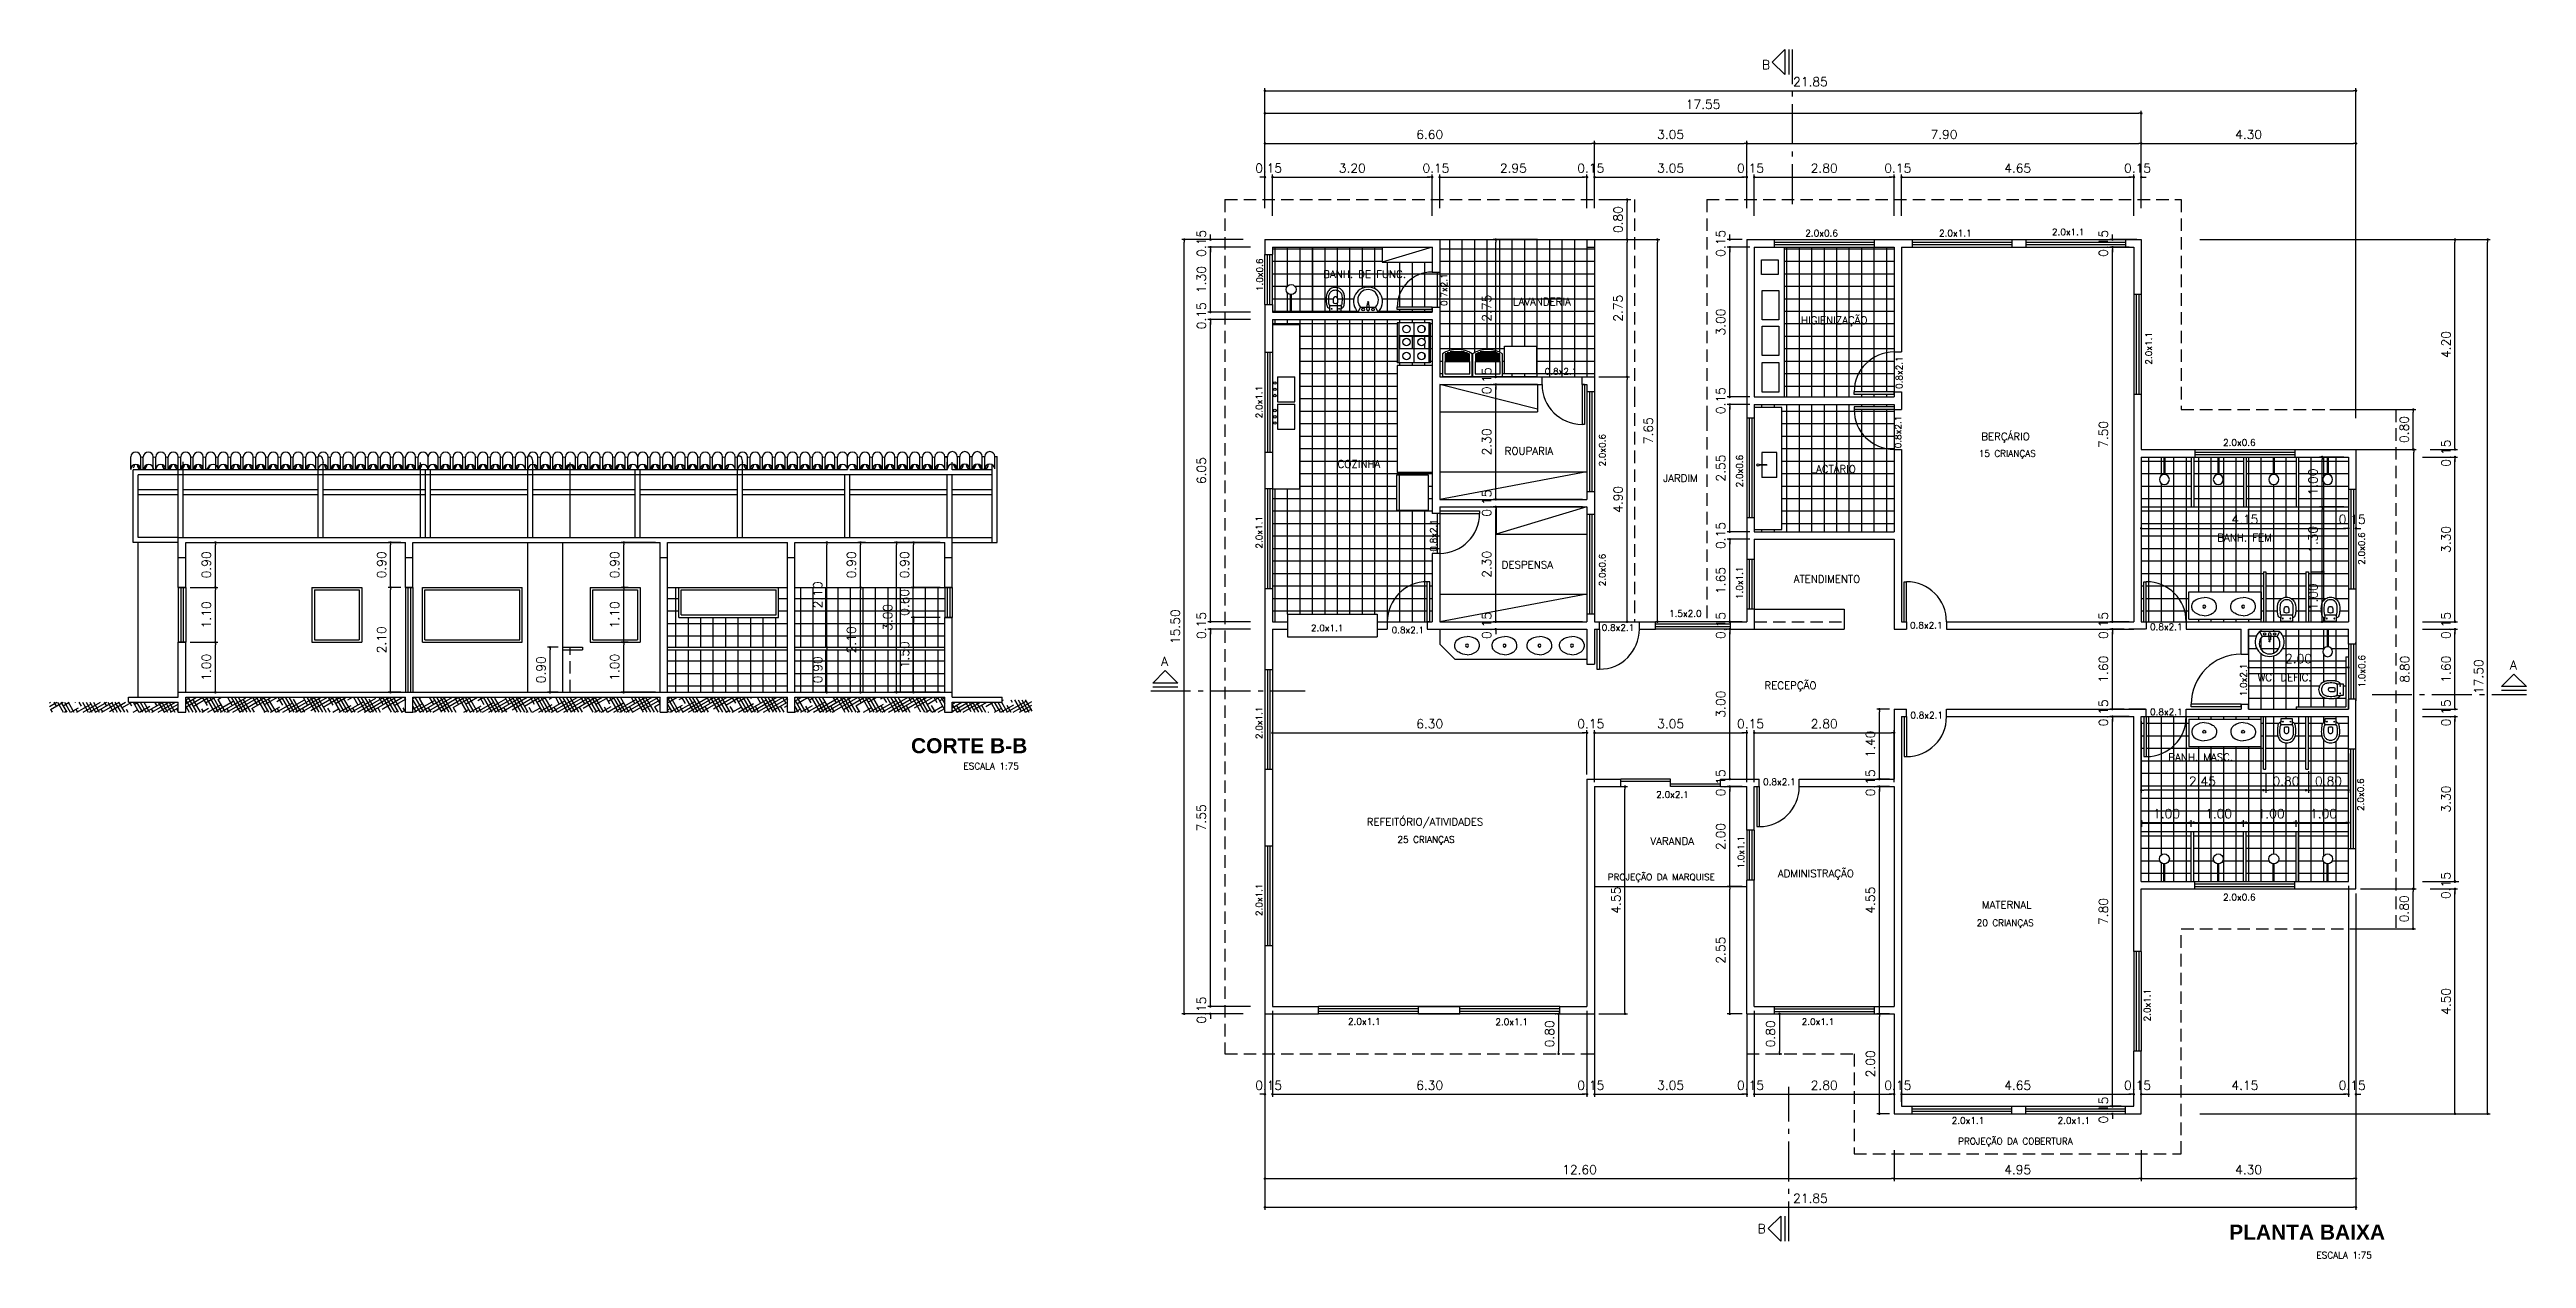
# Model space of a CAD drawing. Extents: x -194 to -47, y 46 to 98.
# Drawn here: x -193.54 to -143.94, y 57.79 to 81.99 of the extents above; entities that cross this region are included whole.
import ezdxf
from ezdxf.enums import TextEntityAlignment as Align

# ---------------------------------------------------------------- set-up
doc = ezdxf.new("R2010")
doc.units = 0
doc.header["$MEASUREMENT"] = 0
doc.linetypes.add('DASHDOT', pattern=[1.1, 0.8, -0.15, 0, -0.15])
doc.linetypes.add('HIDDEN', pattern=[0.375, 0.25, -0.125])
doc.layers.get('0').update_dxf_attribs({"linetype": 'CONTINUOUS'})
doc.layers.get('DEFPOINTS').update_dxf_attribs({"linetype": 'CONTINUOUS'})
for name, color, linetype in [('ACESSÓRIO', 2, 'CONTINUOUS'), ('ALVENARIA', 7, 'CONTINUOUS'), ('ALVENARIA1', 44, 'CONTINUOUS'), ('COBERTURA', 6, 'CONTINUOUS'), ('COTA', 1, 'CONTINUOUS'), ('HATCH', 30, 'CONTINUOUS'), ('JAPOR', 142, 'CONTINUOUS'), ('TEXTO2', 40, 'CONTINUOUS'), ('TEXTO3', 3, 'CONTINUOUS'), ('TEXTO4', 4, 'CONTINUOUS'), ('TEXTO5', 5, 'CONTINUOUS')]:
    doc.layers.add(name, color=color, linetype=linetype)
doc.styles.add('SANSSERIFBOLD', font='sasb____.pfb')
doc.styles.add('SIMPLEX', font='SIMPLEX.SHX')
doc.dimstyles.new('DIM100', dxfattribs={"dimtxt": 0.18, "dimasz": 0.05, "dimexe": 0.05, "dimexo": 0.09, "dimgap": 0.09, "dimtad": 1, "dimzin": 0, "dimdsep": 46, "dimtxsty": 'SIMPLEX', "dimblk": 'DOT', "dimcen": 0.09, "dimadec": 0, "dimazin": 0, "dimtfac": 1, "dimtix": 1, "dimtofl": 0, "dimtmove": 2, "dimatfit": 3, "dimldrblk": 'DOT', "dimfxl": 1, "dimtolj": 1, "dimtzin": 0, "dimarcsym": 0})
pattern_1 = [(300, (-253.64849, -105.0782), (0.179126588, -0.18525635), [1, -0.5]), (30, (-253.64849, -105.0782), (-0.24775635, -0.070873412), [1, -0.5])]

msp = doc.modelspace()

# ---------------------------------------------------------------- texts
at = {"layer": 'TEXTO2', "style": 'SIMPLEX'}
for s, p in [('2.0x0.6', (-158.055, 78.247)), ('2.0x1.1', (-155.376, 78.247)), ('2.0x1.1', (-153.116, 78.27)), ('0.8x2.1', (-163.273, 75.48)), ('15 CRIANÇAS', (-154.336, 73.837)), ('2.0x0.6', (-149.689, 74.056)), ('2.0x1.1', (-167.956, 70.343)), ('0.8x2.1', (-162.132, 70.35)), ('1.5x2.0', (-160.784, 70.634)), ('0.8x2.1', (-155.959, 70.397)), ('0.8x2.1', (-151.153, 70.366)), ('0.8x2.1', (-166.341, 70.302)), ('0.8x2.1', (-155.95, 68.597)), ('0.8x2.1', (-151.151, 68.663)), ('ESCALA 1:75', (-174.686, 67.578)), ('2.0x2.1', (-161.041, 67.008)), ('0.8x2.1', (-158.9, 67.263)), ('25 CRIANÇAS', (-165.977, 66.109)), ('PROJEÇÃO DA MARQUISE', (-161.265, 65.358)), ('2.0x0.6', (-149.689, 64.953)), ('20 CRIANÇAS', (-154.377, 64.441)), ('2.0x1.1', (-167.214, 62.467)), ('2.0x1.1', (-164.261, 62.458)), ('2.0x1.1', (-158.128, 62.462)), ('2.0x1.1', (-155.123, 60.485)), ('2.0x1.1', (-153.003, 60.485)), ('PROJEÇÃO DA COBERTURA', (-154.173, 60.069)), ('ESCALA 1:75', (-147.59, 57.787))]:
    msp.add_text(s, height=0.13, dxfattribs=at).set_placement(p, align=Align.CENTER)
for s, p in [('1.0x0.6', (-169.243, 77.478)), ('0.7x2.1', (-165.551, 77.181)), ('2.0x1.1', (-151.439, 76.006)), ('0.8x2.1', (-156.436, 75.519)), ('2.0x1.1', (-169.255, 74.931)), ('0.8x2.1', (-156.459, 74.332)), ('2.0x0.6', (-162.382, 73.967)), ('2.0x0.6', (-159.633, 73.548)), ('2.0x1.1', (-169.255, 72.324)), ('0.8x2.1', (-165.762, 72.26)), ('2.0x0.6', (-147.175, 71.999)), ('2.0x0.6', (-162.382, 71.569)), ('1.0x1.1', (-159.633, 71.313)), ('1.0x2.1', (-149.542, 69.367)), ('1.0x0.6', (-147.171, 69.543)), ('2.0x1.1', (-169.255, 68.51)), ('2.0x0.6', (-147.195, 67.072)), ('1.0x1.1', (-159.605, 65.919)), ('2.0x1.1', (-169.255, 64.967)), ('2.0x1.1', (-151.471, 62.858))]:
    msp.add_text(s, height=0.13, rotation=90, dxfattribs=at).set_placement(p, align=Align.CENTER)
at = {"layer": 'TEXTO3', "style": 'SIMPLEX'}
for s, p in [('BANH. DE FUNC.', (-167.207, 77.416)), ('LAVANDERIA', (-163.656, 76.865)), ('HIGIENIZAÇÃO', (-157.801, 76.493)), ('ROUPARIA', (-163.916, 73.877)), ('BERÇÁRIO', (-154.371, 74.166)), ('COZINHA', (-167.32, 73.615)), ('JARDIM', (-160.883, 73.331)), ('LACTÁRIO', (-157.822, 73.515)), ('BANH. FEM.', (-149.553, 72.141)), ('DESPENSA', (-163.947, 71.599)), ('ATENDIMENTO', (-157.947, 71.313)), ('WC. DEFIC.', (-148.782, 69.346)), ('RECEPÇÃO', (-158.678, 69.184)), ('BANH. MASC.', (-150.462, 67.745)), ('REFEITÓRIO/ATIVIDADES', (-165.997, 66.452)), ('VARANDA', (-161.046, 66.066)), ('ADMINISTRAÇÃO', (-158.169, 65.419)), ('MATERNAL', (-154.347, 64.791))]:
    msp.add_text(s, height=0.15, dxfattribs=at).set_placement(p, align=Align.CENTER)
at = {"layer": 'TEXTO4', "style": 'SIMPLEX'}
for s, p in [('B', (-159.251, 81.593)), ('A', (-171.281, 69.65)), ('A', (-144.271, 69.578)), ('B', (-159.337, 58.294))]:
    msp.add_text(s, height=0.18, dxfattribs=at).set_placement(p)
at = {"layer": 'TEXTO5', "style": 'SANSSERIFBOLD'}
for s, p in [('CORTE B-B', (-175.126, 67.901)), ('PLANTA BAIXA', (-148.331, 58.164))]:
    msp.add_text(s, height=0.3, dxfattribs=at).set_placement(p, align=Align.CENTER)

# ---------------------------------------------------------------- blocks, each defined once
blk = doc.blocks.new('CHU2')
at = {"layer": 'ACESSÓRIO'}
for p, q in [((0, 0), (0, -0.35)), ((0.02, 0), (0.02, -0.35))]:
    blk.add_line(p, q, dxfattribs=at)
blk.add_circle((0.01, -0.45), 0.1, dxfattribs=at)
blk = doc.blocks.new('CUBA')
for points in [[(0, -0.1, 0.145827), (-0.168, -0.149, 0.090827), (-0.22, -0.194, 0.12568), (-0.248, -0.267, 0.221372), (-0.206, -0.388, 0.186059), (0, -0.465, 0.186059)], [(0, -0.1, -0.145827), (0.168, -0.149, -0.090827), (0.22, -0.194, -0.12568), (0.248, -0.267, -0.221372), (0.206, -0.388, -0.186059), (0, -0.465, -0.186059)]]:
    blk.add_lwpolyline(points, format="xyb")
blk.add_circle((0, -0.283), 0.0305)
blk = doc.blocks.new('CUBA1')
at = {"layer": 'ACESSÓRIO', "rotation": 90}
blk.add_blockref('CUBA', (-0.16, 0.002), dxfattribs=at)
blk = doc.blocks.new('VASO4')
at = {"layer": 'ACESSÓRIO', "linetype": 'Continuous'}
blk.add_line((0.008, 0.129), (0.008, -0.101), dxfattribs=at)
at = {"layer": 'ACESSÓRIO'}
for points in [[(0.008, -0.101), (0.062, -0.101, -0.230445), (0.076, -0.11, 0.23338), (0.136, -0.159, 0.01224), (0.166, -0.164, 0.012146), (0.196, -0.168, 0.027041), (0.266, -0.171, 0.02486), (0.326, -0.166, 0.024258), (0.356, -0.161, 0.054364), (0.396, -0.145, 0.124881), (0.462, -0.086, 0.148509), (0.492, 0.014, 0.148509), (0.462, 0.114, 0.124881), (0.396, 0.173, 0.054364), (0.356, 0.188, 0.024258), (0.326, 0.194, 0.02486), (0.266, 0.198, 0.027041), (0.196, 0.196, 0.012146), (0.166, 0.192, 0.01224), (0.136, 0.186, 0.23338), (0.076, 0.138, -0.230445), (0.062, 0.129), (0.008, 0.129)], [(0.131, 0.116, -0.294455), (0.146, 0.137, -0.039934), (0.174, 0.142, -0.011944), (0.201, 0.146, -0.026776), (0.265, 0.148, -0.024689), (0.319, 0.144, -0.023307), (0.344, 0.14, -0.058725), (0.376, 0.127, -0.118027), (0.421, 0.086, -0.148338), (0.442, 0.014, -0.148338), (0.421, -0.058, -0.118027), (0.376, -0.099, -0.058725), (0.344, -0.112, -0.023307), (0.319, -0.117, -0.024689), (0.265, -0.121, -0.026776), (0.201, -0.118, -0.011944), (0.174, -0.115, -0.039934), (0.146, -0.109, -0.294455), (0.131, -0.089)]]:
    blk.add_lwpolyline(points, format="xyb", dxfattribs=at)
for points in [[(0.124, 0.129), (0.062, 0.129)], [(0.131, 0.119), (0.131, 0.117), (0.131, 0.014), (0.131, -0.09), (0.131, -0.092)], [(0.124, -0.101), (0.062, -0.101)]]:
    blk.add_lwpolyline(points, dxfattribs=at)
blk.add_lwpolyline([(0.296, 0.04, 0.226513), (0.261, 0.059), (0.182, 0.059, 0.186813), (0.182, -0.032), (0.261, -0.032, 0.226513), (0.296, -0.012, 0.326923)], format="xyb", close=True, dxfattribs=at)
for centre in [(0.066, 0.089), (0.066, -0.061)]:
    blk.add_circle(centre, 0.0075, dxfattribs=at)
for centre, start, end in [((0.123, 0.121), 351.7463, 83.809), ((0.123, -0.093), 276.191, 8.2537)]:
    blk.add_arc(centre, 0.00842, start, end, dxfattribs=at)
blk = doc.blocks.new('DOT')
at = {"layer": 'ALVENARIA', "color": 0, "linetype": 'ByBlock'}
blk.add_line((-0.5, 0), (-1, 0), dxfattribs=at)
at = {"layer": 'ALVENARIA', "color": 0, "linetype": 'ByBlock', "const_width": 0.5}
blk.add_lwpolyline([(-0.25, 0, 1), (0.25, 0, 1)], format="xyb", close=True, dxfattribs=at)
blk = doc.blocks.new('*D71')
at = {"color": 0, "linetype": 'ByBlock'}
for p, q in [((-169.253, 78.895), (-169.303, 78.895)), ((-169.203, 78.273), (-169.203, 78.945)), ((-169.053, 78.123), (-169.053, 78.945)), ((-169.003, 78.895), (-168.953, 78.895))]:
    blk.add_line(p, q, dxfattribs=at)
at = {"layer": 'DEFPOINTS', "color": 0, "linetype": 'ByBlock'}
for p in [(-169.053, 78.895), (-169.203, 78.183), (-169.053, 78.033)]:
    blk.add_point(p, dxfattribs=at)
at = {"color": 0, "linetype": 'ByBlock', "xscale": 0.05, "yscale": 0.05, "zscale": 0.05}
blk.add_blockref('DOT', (-169.203, 78.895), dxfattribs=at)
at = {"color": 0, "linetype": 'ByBlock', "xscale": 0.05, "yscale": 0.05, "zscale": 0.05, "rotation": 180}
blk.add_blockref('DOT', (-169.053, 78.895), dxfattribs=at)
at = {"color": 0, "linetype": 'ByBlock', "insert": (-169.128, 79.075), "char_height": 0.18, "attachment_point": 5, "style": 'SIMPLEX'}
blk.add_mtext('\\A1;0.15', dxfattribs=at)
blk = doc.blocks.new('*D72')
at = {"layer": 'COTA', "color": 0, "lineweight": -2}
for p, q in [((-169.003, 79.433), (-165.903, 79.433)), ((-165.853, 78.662), (-165.853, 79.483))]:
    blk.add_line(p, q, dxfattribs=at)
at = {"layer": 'DEFPOINTS', "color": 0}
for p in [(-165.853, 79.433), (-169.053, 78.572), (-165.853, 78.572)]:
    blk.add_point(p, dxfattribs=at)
at = {"layer": 'COTA', "color": 0, "lineweight": -2, "xscale": 0.05, "yscale": 0.05, "zscale": 0.05, "rotation": 180}
blk.add_blockref('DOT', (-169.053, 79.433), dxfattribs=at)
at = {"layer": 'COTA', "color": 0, "lineweight": -2, "xscale": 0.05, "yscale": 0.05, "zscale": 0.05}
blk.add_blockref('DOT', (-165.853, 79.433), dxfattribs=at)
at = {"layer": 'COTA', "color": 0, "insert": (-167.453, 79.613), "char_height": 0.18, "attachment_point": 5, "style": 'SIMPLEX'}
blk.add_mtext('\\A1;3.20', dxfattribs=at)
blk = doc.blocks.new('*D73')
at = {"layer": 'COTA', "color": 0, "lineweight": -2}
for p, q in [((-165.903, 79.433), (-165.953, 79.433)), ((-165.703, 78.812), (-165.703, 79.483)), ((-165.653, 79.433), (-165.603, 79.433))]:
    blk.add_line(p, q, dxfattribs=at)
at = {"layer": 'DEFPOINTS', "color": 0}
for p in [(-165.703, 79.433), (-165.853, 78.572), (-165.703, 78.722)]:
    blk.add_point(p, dxfattribs=at)
at = {"layer": 'COTA', "color": 0, "lineweight": -2, "xscale": 0.05, "yscale": 0.05, "zscale": 0.05}
blk.add_blockref('DOT', (-165.853, 79.433), dxfattribs=at)
at = {"layer": 'COTA', "color": 0, "lineweight": -2, "xscale": 0.05, "yscale": 0.05, "zscale": 0.05, "rotation": 180}
blk.add_blockref('DOT', (-165.703, 79.433), dxfattribs=at)
at = {"layer": 'COTA', "color": 0, "insert": (-165.778, 79.613), "char_height": 0.18, "attachment_point": 5, "style": 'SIMPLEX'}
blk.add_mtext('\\A1;0.15', dxfattribs=at)
blk = doc.blocks.new('*D74')
at = {"layer": 'COTA', "color": 0, "lineweight": -2}
for p, q in [((-165.653, 79.433), (-162.803, 79.433)), ((-162.753, 78.812), (-162.753, 79.483))]:
    blk.add_line(p, q, dxfattribs=at)
at = {"layer": 'DEFPOINTS', "color": 0}
for p in [(-162.753, 79.433), (-165.703, 78.722), (-162.753, 78.722)]:
    blk.add_point(p, dxfattribs=at)
at = {"layer": 'COTA', "color": 0, "lineweight": -2, "xscale": 0.05, "yscale": 0.05, "zscale": 0.05, "rotation": 180}
blk.add_blockref('DOT', (-165.703, 79.433), dxfattribs=at)
at = {"layer": 'COTA', "color": 0, "lineweight": -2, "xscale": 0.05, "yscale": 0.05, "zscale": 0.05}
blk.add_blockref('DOT', (-162.753, 79.433), dxfattribs=at)
at = {"layer": 'COTA', "color": 0, "insert": (-164.228, 79.613), "char_height": 0.18, "attachment_point": 5, "style": 'SIMPLEX'}
blk.add_mtext('\\A1;2.95', dxfattribs=at)
blk = doc.blocks.new('*D75')
at = {"layer": 'COTA', "color": 0, "lineweight": -2}
for p, q in [((-162.803, 79.433), (-162.853, 79.433)), ((-162.603, 78.812), (-162.603, 79.483)), ((-162.553, 79.433), (-162.503, 79.433))]:
    blk.add_line(p, q, dxfattribs=at)
at = {"layer": 'DEFPOINTS', "color": 0}
for p in [(-162.603, 79.433), (-162.753, 78.722), (-162.603, 78.722)]:
    blk.add_point(p, dxfattribs=at)
at = {"layer": 'COTA', "color": 0, "lineweight": -2, "xscale": 0.05, "yscale": 0.05, "zscale": 0.05}
blk.add_blockref('DOT', (-162.753, 79.433), dxfattribs=at)
at = {"layer": 'COTA', "color": 0, "lineweight": -2, "xscale": 0.05, "yscale": 0.05, "zscale": 0.05, "rotation": 180}
blk.add_blockref('DOT', (-162.603, 79.433), dxfattribs=at)
at = {"layer": 'COTA', "color": 0, "insert": (-162.678, 79.613), "char_height": 0.18, "attachment_point": 5, "style": 'SIMPLEX'}
blk.add_mtext('\\A1;0.15', dxfattribs=at)
blk = doc.blocks.new('*D76')
at = {"layer": 'COTA', "color": 0, "lineweight": -2}
for p, q in [((-162.553, 79.433), (-159.603, 79.433)), ((-159.553, 78.812), (-159.553, 79.483))]:
    blk.add_line(p, q, dxfattribs=at)
at = {"layer": 'DEFPOINTS', "color": 0}
for p in [(-159.553, 79.433), (-162.603, 78.722), (-159.553, 78.722)]:
    blk.add_point(p, dxfattribs=at)
at = {"layer": 'COTA', "color": 0, "lineweight": -2, "xscale": 0.05, "yscale": 0.05, "zscale": 0.05, "rotation": 180}
blk.add_blockref('DOT', (-162.603, 79.433), dxfattribs=at)
at = {"layer": 'COTA', "color": 0, "lineweight": -2, "xscale": 0.05, "yscale": 0.05, "zscale": 0.05}
blk.add_blockref('DOT', (-159.553, 79.433), dxfattribs=at)
at = {"layer": 'COTA', "color": 0, "insert": (-161.078, 79.613), "char_height": 0.18, "attachment_point": 5, "style": 'SIMPLEX'}
blk.add_mtext('\\A1;3.05', dxfattribs=at)
blk = doc.blocks.new('*D77')
at = {"layer": 'COTA', "color": 0, "lineweight": -2}
for p, q in [((-159.603, 79.433), (-159.653, 79.433)), ((-159.403, 78.662), (-159.403, 79.483)), ((-159.353, 79.433), (-159.303, 79.433))]:
    blk.add_line(p, q, dxfattribs=at)
at = {"layer": 'DEFPOINTS', "color": 0}
for p in [(-159.403, 79.433), (-159.553, 78.722), (-159.403, 78.572)]:
    blk.add_point(p, dxfattribs=at)
at = {"layer": 'COTA', "color": 0, "lineweight": -2, "xscale": 0.05, "yscale": 0.05, "zscale": 0.05}
blk.add_blockref('DOT', (-159.553, 79.433), dxfattribs=at)
at = {"layer": 'COTA', "color": 0, "lineweight": -2, "xscale": 0.05, "yscale": 0.05, "zscale": 0.05, "rotation": 180}
blk.add_blockref('DOT', (-159.403, 79.433), dxfattribs=at)
at = {"layer": 'COTA', "color": 0, "insert": (-159.478, 79.613), "char_height": 0.18, "attachment_point": 5, "style": 'SIMPLEX'}
blk.add_mtext('\\A1;0.15', dxfattribs=at)
blk = doc.blocks.new('*D78')
at = {"layer": 'COTA', "color": 0, "lineweight": -2}
for p, q in [((-159.353, 79.433), (-156.653, 79.433)), ((-156.603, 78.662), (-156.603, 79.483))]:
    blk.add_line(p, q, dxfattribs=at)
at = {"layer": 'DEFPOINTS', "color": 0}
for p in [(-156.603, 79.433), (-159.403, 78.572), (-156.603, 78.572)]:
    blk.add_point(p, dxfattribs=at)
at = {"layer": 'COTA', "color": 0, "lineweight": -2, "xscale": 0.05, "yscale": 0.05, "zscale": 0.05, "rotation": 180}
blk.add_blockref('DOT', (-159.403, 79.433), dxfattribs=at)
at = {"layer": 'COTA', "color": 0, "lineweight": -2, "xscale": 0.05, "yscale": 0.05, "zscale": 0.05}
blk.add_blockref('DOT', (-156.603, 79.433), dxfattribs=at)
at = {"layer": 'COTA', "color": 0, "insert": (-158.003, 79.613), "char_height": 0.18, "attachment_point": 5, "style": 'SIMPLEX'}
blk.add_mtext('\\A1;2.80', dxfattribs=at)
blk = doc.blocks.new('*D79')
at = {"layer": 'COTA', "color": 0, "lineweight": -2}
for p, q in [((-156.653, 79.433), (-156.703, 79.433)), ((-156.453, 78.662), (-156.453, 79.483)), ((-156.403, 79.433), (-156.353, 79.433))]:
    blk.add_line(p, q, dxfattribs=at)
at = {"layer": 'DEFPOINTS', "color": 0}
for p in [(-156.453, 79.433), (-156.603, 78.572), (-156.453, 78.572)]:
    blk.add_point(p, dxfattribs=at)
at = {"layer": 'COTA', "color": 0, "lineweight": -2, "xscale": 0.05, "yscale": 0.05, "zscale": 0.05}
blk.add_blockref('DOT', (-156.603, 79.433), dxfattribs=at)
at = {"layer": 'COTA', "color": 0, "lineweight": -2, "xscale": 0.05, "yscale": 0.05, "zscale": 0.05, "rotation": 180}
blk.add_blockref('DOT', (-156.453, 79.433), dxfattribs=at)
at = {"layer": 'COTA', "color": 0, "insert": (-156.528, 79.613), "char_height": 0.18, "attachment_point": 5, "style": 'SIMPLEX'}
blk.add_mtext('\\A1;0.15', dxfattribs=at)
blk = doc.blocks.new('*D80')
at = {"layer": 'COTA', "color": 0, "lineweight": -2}
for p, q in [((-156.403, 79.433), (-151.853, 79.433)), ((-151.803, 78.662), (-151.803, 79.483))]:
    blk.add_line(p, q, dxfattribs=at)
at = {"layer": 'DEFPOINTS', "color": 0}
for p in [(-151.803, 79.433), (-156.453, 78.572), (-151.803, 78.572)]:
    blk.add_point(p, dxfattribs=at)
at = {"layer": 'COTA', "color": 0, "lineweight": -2, "xscale": 0.05, "yscale": 0.05, "zscale": 0.05, "rotation": 180}
blk.add_blockref('DOT', (-156.453, 79.433), dxfattribs=at)
at = {"layer": 'COTA', "color": 0, "lineweight": -2, "xscale": 0.05, "yscale": 0.05, "zscale": 0.05}
blk.add_blockref('DOT', (-151.803, 79.433), dxfattribs=at)
at = {"layer": 'COTA', "color": 0, "insert": (-154.128, 79.613), "char_height": 0.18, "attachment_point": 5, "style": 'SIMPLEX'}
blk.add_mtext('\\A1;4.65', dxfattribs=at)
blk = doc.blocks.new('*D81')
at = {"layer": 'COTA', "color": 0, "lineweight": -2}
for p, q in [((-151.853, 79.433), (-151.903, 79.433)), ((-151.653, 78.812), (-151.653, 79.483)), ((-151.603, 79.433), (-151.553, 79.433))]:
    blk.add_line(p, q, dxfattribs=at)
at = {"layer": 'DEFPOINTS', "color": 0}
for p in [(-151.653, 79.433), (-151.803, 78.572), (-151.653, 78.722)]:
    blk.add_point(p, dxfattribs=at)
at = {"layer": 'COTA', "color": 0, "lineweight": -2, "xscale": 0.05, "yscale": 0.05, "zscale": 0.05}
blk.add_blockref('DOT', (-151.803, 79.433), dxfattribs=at)
at = {"layer": 'COTA', "color": 0, "lineweight": -2, "xscale": 0.05, "yscale": 0.05, "zscale": 0.05, "rotation": 180}
blk.add_blockref('DOT', (-151.653, 79.433), dxfattribs=at)
at = {"layer": 'COTA', "color": 0, "insert": (-151.728, 79.613), "char_height": 0.18, "attachment_point": 5, "style": 'SIMPLEX'}
blk.add_mtext('\\A1;0.15', dxfattribs=at)
blk = doc.blocks.new('*D82')
at = {"color": 0, "linetype": 'ByBlock'}
for p, q in [((-169.203, 78.273), (-169.203, 79.618)), ((-169.153, 79.568), (-162.653, 79.568)), ((-162.603, 78.273), (-162.603, 79.618))]:
    blk.add_line(p, q, dxfattribs=at)
at = {"layer": 'DEFPOINTS', "color": 0, "linetype": 'ByBlock'}
for p in [(-162.603, 79.568), (-169.203, 78.183), (-162.603, 78.183)]:
    blk.add_point(p, dxfattribs=at)
at = {"color": 0, "linetype": 'ByBlock', "xscale": 0.05, "yscale": 0.05, "zscale": 0.05, "rotation": 180}
blk.add_blockref('DOT', (-169.203, 79.568), dxfattribs=at)
at = {"color": 0, "linetype": 'ByBlock', "xscale": 0.05, "yscale": 0.05, "zscale": 0.05}
blk.add_blockref('DOT', (-162.603, 79.568), dxfattribs=at)
at = {"color": 0, "linetype": 'ByBlock', "insert": (-165.903, 79.748), "char_height": 0.18, "attachment_point": 5, "style": 'SIMPLEX'}
blk.add_mtext('\\A1;6.60', dxfattribs=at)
blk = doc.blocks.new('*D83')
at = {"layer": 'COTA', "color": 0, "lineweight": -2}
for p, q in [((-162.553, 80.107), (-159.603, 80.107)), ((-159.553, 78.812), (-159.553, 80.157))]:
    blk.add_line(p, q, dxfattribs=at)
at = {"layer": 'DEFPOINTS', "color": 0}
for p in [(-159.553, 80.107), (-162.603, 78.722), (-159.553, 78.722)]:
    blk.add_point(p, dxfattribs=at)
at = {"layer": 'COTA', "color": 0, "lineweight": -2, "xscale": 0.05, "yscale": 0.05, "zscale": 0.05, "rotation": 180}
blk.add_blockref('DOT', (-162.603, 80.107), dxfattribs=at)
at = {"layer": 'COTA', "color": 0, "lineweight": -2, "xscale": 0.05, "yscale": 0.05, "zscale": 0.05}
blk.add_blockref('DOT', (-159.553, 80.107), dxfattribs=at)
at = {"layer": 'COTA', "color": 0, "insert": (-161.078, 80.287), "char_height": 0.18, "attachment_point": 5, "style": 'SIMPLEX'}
blk.add_mtext('\\A1;3.05', dxfattribs=at)
blk = doc.blocks.new('*D84')
at = {"layer": 'COTA', "color": 0, "lineweight": -2}
for p, q in [((-159.503, 80.107), (-151.703, 80.107)), ((-151.653, 78.812), (-151.653, 80.157))]:
    blk.add_line(p, q, dxfattribs=at)
at = {"layer": 'DEFPOINTS', "color": 0}
for p in [(-151.653, 80.107), (-159.553, 78.722), (-151.653, 78.722)]:
    blk.add_point(p, dxfattribs=at)
at = {"layer": 'COTA', "color": 0, "lineweight": -2, "xscale": 0.05, "yscale": 0.05, "zscale": 0.05, "rotation": 180}
blk.add_blockref('DOT', (-159.553, 80.107), dxfattribs=at)
at = {"layer": 'COTA', "color": 0, "lineweight": -2, "xscale": 0.05, "yscale": 0.05, "zscale": 0.05}
blk.add_blockref('DOT', (-151.653, 80.107), dxfattribs=at)
at = {"layer": 'COTA', "color": 0, "insert": (-155.603, 80.287), "char_height": 0.18, "attachment_point": 5, "style": 'SIMPLEX'}
blk.add_mtext('\\A1;7.90', dxfattribs=at)
blk = doc.blocks.new('*D85')
at = {"layer": 'COTA', "color": 0, "lineweight": -2}
for p, q in [((-151.603, 80.107), (-147.403, 80.107)), ((-147.353, 74.61), (-147.353, 80.157))]:
    blk.add_line(p, q, dxfattribs=at)
at = {"layer": 'DEFPOINTS', "color": 0}
for p in [(-147.353, 80.107), (-151.653, 78.722), (-147.353, 74.52)]:
    blk.add_point(p, dxfattribs=at)
at = {"layer": 'COTA', "color": 0, "lineweight": -2, "xscale": 0.05, "yscale": 0.05, "zscale": 0.05, "rotation": 180}
blk.add_blockref('DOT', (-151.653, 80.107), dxfattribs=at)
at = {"layer": 'COTA', "color": 0, "lineweight": -2, "xscale": 0.05, "yscale": 0.05, "zscale": 0.05}
blk.add_blockref('DOT', (-147.353, 80.107), dxfattribs=at)
at = {"layer": 'COTA', "color": 0, "insert": (-149.503, 80.287), "char_height": 0.18, "attachment_point": 5, "style": 'SIMPLEX'}
blk.add_mtext('\\A1;4.30', dxfattribs=at)
blk = doc.blocks.new('*D86')
at = {"color": 0, "linetype": 'ByBlock'}
for p, q in [((-169.203, 78.273), (-169.203, 80.222)), ((-169.153, 80.172), (-151.703, 80.172)), ((-151.653, 78.273), (-151.653, 80.222))]:
    blk.add_line(p, q, dxfattribs=at)
at = {"layer": 'DEFPOINTS', "color": 0, "linetype": 'ByBlock'}
for p in [(-151.653, 80.172), (-169.203, 78.183), (-151.653, 78.183)]:
    blk.add_point(p, dxfattribs=at)
at = {"color": 0, "linetype": 'ByBlock', "xscale": 0.05, "yscale": 0.05, "zscale": 0.05, "rotation": 180}
blk.add_blockref('DOT', (-169.203, 80.172), dxfattribs=at)
at = {"color": 0, "linetype": 'ByBlock', "xscale": 0.05, "yscale": 0.05, "zscale": 0.05}
blk.add_blockref('DOT', (-151.653, 80.172), dxfattribs=at)
at = {"color": 0, "linetype": 'ByBlock', "insert": (-160.428, 80.352), "char_height": 0.18, "attachment_point": 5, "style": 'SIMPLEX'}
blk.add_mtext('\\A1;17.55', dxfattribs=at)
blk = doc.blocks.new('*D87')
at = {"color": 0, "linetype": 'ByBlock'}
for p, q in [((-169.203, 78.273), (-169.203, 80.674)), ((-169.153, 80.624), (-147.403, 80.624)), ((-147.353, 74.071), (-147.353, 80.674))]:
    blk.add_line(p, q, dxfattribs=at)
at = {"layer": 'DEFPOINTS', "color": 0, "linetype": 'ByBlock'}
for p in [(-147.353, 80.624), (-169.203, 78.183), (-147.353, 73.981)]:
    blk.add_point(p, dxfattribs=at)
at = {"color": 0, "linetype": 'ByBlock', "xscale": 0.05, "yscale": 0.05, "zscale": 0.05, "rotation": 180}
blk.add_blockref('DOT', (-169.203, 80.624), dxfattribs=at)
at = {"color": 0, "linetype": 'ByBlock', "xscale": 0.05, "yscale": 0.05, "zscale": 0.05}
blk.add_blockref('DOT', (-147.353, 80.624), dxfattribs=at)
at = {"color": 0, "linetype": 'ByBlock', "insert": (-158.278, 80.804), "char_height": 0.18, "attachment_point": 5, "style": 'SIMPLEX'}
blk.add_mtext('\\A1;21.85', dxfattribs=at)
blk = doc.blocks.new('*D88')
at = {"color": 0, "linetype": 'ByBlock'}
for p, q in [((-169.143, 62.833), (-169.997, 62.833)), ((-169.293, 62.683), (-169.997, 62.683)), ((-169.947, 62.883), (-169.947, 62.933)), ((-169.947, 62.633), (-169.947, 62.583))]:
    blk.add_line(p, q, dxfattribs=at)
at = {"layer": 'DEFPOINTS', "color": 0, "linetype": 'ByBlock'}
for p in [(-169.947, 62.833), (-169.203, 62.683), (-169.053, 62.833)]:
    blk.add_point(p, dxfattribs=at)
at = {"color": 0, "linetype": 'ByBlock', "xscale": 0.05, "yscale": 0.05, "zscale": 0.05}
for p, rotation in [((-169.947, 62.833), 270), ((-169.947, 62.683), 90)]:
    blk.add_blockref('DOT', p, dxfattribs=dict(at, rotation=rotation))
at = {"color": 0, "linetype": 'ByBlock', "insert": (-170.127, 62.758), "char_height": 0.18, "attachment_point": 5, "rotation": 90, "style": 'SIMPLEX'}
blk.add_mtext('\\A1;0.15', dxfattribs=at)
blk = doc.blocks.new('*D89')
at = {"layer": 'COTA', "color": 0, "lineweight": -2}
for p, q in [((-169.491, 70.383), (-170.345, 70.383)), ((-170.295, 62.883), (-170.295, 70.333))]:
    blk.add_line(p, q, dxfattribs=at)
at = {"layer": 'DEFPOINTS', "color": 0}
for p in [(-170.295, 70.383), (-169.401, 70.383), (-169.401, 62.833)]:
    blk.add_point(p, dxfattribs=at)
at = {"layer": 'COTA', "color": 0, "lineweight": -2, "xscale": 0.05, "yscale": 0.05, "zscale": 0.05}
for p, rotation in [((-170.295, 70.383), 90), ((-170.295, 62.833), 270)]:
    blk.add_blockref('DOT', p, dxfattribs=dict(at, rotation=rotation))
at = {"layer": 'COTA', "color": 0, "insert": (-170.475, 66.608), "char_height": 0.18, "attachment_point": 5, "rotation": 90, "style": 'SIMPLEX'}
blk.add_mtext('\\A1;7.55', dxfattribs=at)
blk = doc.blocks.new('*D90')
at = {"layer": 'COTA', "color": 0, "lineweight": -2}
for p, q in [((-169.491, 70.533), (-170.345, 70.533)), ((-170.295, 70.583), (-170.295, 70.633)), ((-170.295, 70.333), (-170.295, 70.283))]:
    blk.add_line(p, q, dxfattribs=at)
at = {"layer": 'DEFPOINTS', "color": 0}
for p in [(-170.295, 70.533), (-169.401, 70.533), (-169.401, 70.383)]:
    blk.add_point(p, dxfattribs=at)
at = {"layer": 'COTA', "color": 0, "lineweight": -2, "xscale": 0.05, "yscale": 0.05, "zscale": 0.05}
for p, rotation in [((-170.295, 70.533), 270), ((-170.295, 70.383), 90)]:
    blk.add_blockref('DOT', p, dxfattribs=dict(at, rotation=rotation))
at = {"layer": 'COTA', "color": 0, "insert": (-170.475, 70.458), "char_height": 0.18, "attachment_point": 5, "rotation": 90, "style": 'SIMPLEX'}
blk.add_mtext('\\A1;0.15', dxfattribs=at)
blk = doc.blocks.new('*D91')
at = {"layer": 'COTA', "color": 0, "lineweight": -2}
for p, q in [((-169.491, 76.583), (-170.345, 76.583)), ((-170.295, 70.583), (-170.295, 76.533))]:
    blk.add_line(p, q, dxfattribs=at)
at = {"layer": 'DEFPOINTS', "color": 0}
for p in [(-170.295, 76.583), (-169.401, 76.583), (-169.401, 70.533)]:
    blk.add_point(p, dxfattribs=at)
at = {"layer": 'COTA', "color": 0, "lineweight": -2, "xscale": 0.05, "yscale": 0.05, "zscale": 0.05}
for p, rotation in [((-170.295, 76.583), 90), ((-170.295, 70.533), 270)]:
    blk.add_blockref('DOT', p, dxfattribs=dict(at, rotation=rotation))
at = {"layer": 'COTA', "color": 0, "insert": (-170.475, 73.558), "char_height": 0.18, "attachment_point": 5, "rotation": 90, "style": 'SIMPLEX'}
blk.add_mtext('\\A1;6.05', dxfattribs=at)
blk = doc.blocks.new('*D92')
at = {"layer": 'COTA', "color": 0, "lineweight": -2}
for p, q in [((-169.491, 76.733), (-170.345, 76.733)), ((-170.295, 76.783), (-170.295, 76.833)), ((-170.295, 76.533), (-170.295, 76.483))]:
    blk.add_line(p, q, dxfattribs=at)
at = {"layer": 'DEFPOINTS', "color": 0}
for p in [(-170.295, 76.733), (-169.401, 76.733), (-169.401, 76.583)]:
    blk.add_point(p, dxfattribs=at)
at = {"layer": 'COTA', "color": 0, "lineweight": -2, "xscale": 0.05, "yscale": 0.05, "zscale": 0.05}
for p, rotation in [((-170.295, 76.733), 270), ((-170.295, 76.583), 90)]:
    blk.add_blockref('DOT', p, dxfattribs=dict(at, rotation=rotation))
at = {"layer": 'COTA', "color": 0, "insert": (-170.475, 76.658), "char_height": 0.18, "attachment_point": 5, "rotation": 90, "style": 'SIMPLEX'}
blk.add_mtext('\\A1;0.15', dxfattribs=at)
blk = doc.blocks.new('*D93')
at = {"layer": 'COTA', "color": 0, "lineweight": -2}
for p, q in [((-169.491, 78.033), (-170.345, 78.033)), ((-170.295, 76.783), (-170.295, 77.983))]:
    blk.add_line(p, q, dxfattribs=at)
at = {"layer": 'DEFPOINTS', "color": 0}
for p in [(-170.295, 78.033), (-169.401, 78.033), (-169.401, 76.733)]:
    blk.add_point(p, dxfattribs=at)
at = {"layer": 'COTA', "color": 0, "lineweight": -2, "xscale": 0.05, "yscale": 0.05, "zscale": 0.05}
for p, rotation in [((-170.295, 78.033), 90), ((-170.295, 76.733), 270)]:
    blk.add_blockref('DOT', p, dxfattribs=dict(at, rotation=rotation))
at = {"layer": 'COTA', "color": 0, "insert": (-170.475, 77.383), "char_height": 0.18, "attachment_point": 5, "rotation": 90, "style": 'SIMPLEX'}
blk.add_mtext('\\A1;1.30', dxfattribs=at)
blk = doc.blocks.new('*D94')
at = {"layer": 'COTA', "color": 0, "lineweight": -2}
for p, q in [((-169.641, 78.183), (-170.345, 78.183)), ((-170.295, 78.233), (-170.295, 78.283)), ((-170.295, 77.983), (-170.295, 77.933))]:
    blk.add_line(p, q, dxfattribs=at)
at = {"layer": 'DEFPOINTS', "color": 0}
for p in [(-170.295, 78.183), (-169.551, 78.183), (-169.401, 78.033)]:
    blk.add_point(p, dxfattribs=at)
at = {"layer": 'COTA', "color": 0, "lineweight": -2, "xscale": 0.05, "yscale": 0.05, "zscale": 0.05}
for p, rotation in [((-170.295, 78.183), 270), ((-170.295, 78.033), 90)]:
    blk.add_blockref('DOT', p, dxfattribs=dict(at, rotation=rotation))
at = {"layer": 'COTA', "color": 0, "insert": (-170.475, 78.108), "char_height": 0.18, "attachment_point": 5, "rotation": 90, "style": 'SIMPLEX'}
blk.add_mtext('\\A1;0.15', dxfattribs=at)
blk = doc.blocks.new('*D95')
at = {"color": 0, "linetype": 'ByBlock'}
for p, q in [((-169.293, 78.183), (-170.52, 78.183)), ((-170.47, 62.733), (-170.47, 78.133)), ((-169.293, 62.683), (-170.52, 62.683))]:
    blk.add_line(p, q, dxfattribs=at)
at = {"layer": 'DEFPOINTS', "color": 0, "linetype": 'ByBlock'}
for p in [(-170.47, 78.183), (-169.203, 78.183), (-169.203, 62.683)]:
    blk.add_point(p, dxfattribs=at)
at = {"color": 0, "linetype": 'ByBlock', "xscale": 0.05, "yscale": 0.05, "zscale": 0.05}
for p, rotation in [((-170.47, 78.183), 90), ((-170.47, 62.683), 270)]:
    blk.add_blockref('DOT', p, dxfattribs=dict(at, rotation=rotation))
at = {"color": 0, "linetype": 'ByBlock', "insert": (-170.65, 70.433), "char_height": 0.18, "attachment_point": 5, "rotation": 90, "style": 'SIMPLEX'}
blk.add_mtext('\\A1;15.50', dxfattribs=at)
blk = doc.blocks.new('*D96')
at = {"layer": 'COTA', "color": 0, "lineweight": -2}
for p, q in [((-162.843, 70.533), (-164.631, 70.533)), ((-164.581, 70.583), (-164.581, 70.633)), ((-164.581, 70.333), (-164.581, 70.283))]:
    blk.add_line(p, q, dxfattribs=at)
at = {"layer": 'DEFPOINTS', "color": 0}
for p in [(-164.581, 70.533), (-162.753, 70.533), (-162.753, 70.383)]:
    blk.add_point(p, dxfattribs=at)
at = {"layer": 'COTA', "color": 0, "lineweight": -2, "xscale": 0.05, "yscale": 0.05, "zscale": 0.05}
for p, rotation in [((-164.581, 70.533), 270), ((-164.581, 70.383), 90)]:
    blk.add_blockref('DOT', p, dxfattribs=dict(at, rotation=rotation))
at = {"layer": 'COTA', "color": 0, "insert": (-164.761, 70.458), "char_height": 0.18, "attachment_point": 5, "rotation": 90, "style": 'SIMPLEX'}
blk.add_mtext('\\A1;0.15', dxfattribs=at)
blk = doc.blocks.new('*D97')
at = {"layer": 'COTA', "color": 0, "lineweight": -2}
for p, q in [((-162.843, 72.833), (-164.631, 72.833)), ((-164.581, 70.583), (-164.581, 72.783))]:
    blk.add_line(p, q, dxfattribs=at)
at = {"layer": 'DEFPOINTS', "color": 0}
for p in [(-164.581, 72.833), (-162.753, 72.833), (-162.753, 70.533)]:
    blk.add_point(p, dxfattribs=at)
at = {"layer": 'COTA', "color": 0, "lineweight": -2, "xscale": 0.05, "yscale": 0.05, "zscale": 0.05}
for p, rotation in [((-164.581, 72.833), 90), ((-164.581, 70.533), 270)]:
    blk.add_blockref('DOT', p, dxfattribs=dict(at, rotation=rotation))
at = {"layer": 'COTA', "color": 0, "insert": (-164.761, 71.683), "char_height": 0.18, "attachment_point": 5, "rotation": 90, "style": 'SIMPLEX'}
blk.add_mtext('\\A1;2.30', dxfattribs=at)
blk = doc.blocks.new('*D98')
at = {"layer": 'COTA', "color": 0, "lineweight": -2}
for p, q in [((-162.843, 72.983), (-164.631, 72.983)), ((-164.581, 73.033), (-164.581, 73.083)), ((-164.581, 72.783), (-164.581, 72.733))]:
    blk.add_line(p, q, dxfattribs=at)
at = {"layer": 'DEFPOINTS', "color": 0}
for p in [(-164.581, 72.983), (-162.753, 72.983), (-162.753, 72.833)]:
    blk.add_point(p, dxfattribs=at)
at = {"layer": 'COTA', "color": 0, "lineweight": -2, "xscale": 0.05, "yscale": 0.05, "zscale": 0.05}
for p, rotation in [((-164.581, 72.983), 270), ((-164.581, 72.833), 90)]:
    blk.add_blockref('DOT', p, dxfattribs=dict(at, rotation=rotation))
at = {"layer": 'COTA', "color": 0, "insert": (-164.761, 72.908), "char_height": 0.18, "attachment_point": 5, "rotation": 90, "style": 'SIMPLEX'}
blk.add_mtext('\\A1;0.15', dxfattribs=at)
blk = doc.blocks.new('*D99')
at = {"layer": 'COTA', "color": 0, "lineweight": -2}
for p, q in [((-163.743, 75.283), (-164.631, 75.283)), ((-164.581, 73.033), (-164.581, 75.233))]:
    blk.add_line(p, q, dxfattribs=at)
at = {"layer": 'DEFPOINTS', "color": 0}
for p in [(-164.581, 75.283), (-163.653, 75.283), (-162.753, 72.983)]:
    blk.add_point(p, dxfattribs=at)
at = {"layer": 'COTA', "color": 0, "lineweight": -2, "xscale": 0.05, "yscale": 0.05, "zscale": 0.05}
for p, rotation in [((-164.581, 75.283), 90), ((-164.581, 72.983), 270)]:
    blk.add_blockref('DOT', p, dxfattribs=dict(at, rotation=rotation))
at = {"layer": 'COTA', "color": 0, "insert": (-164.761, 74.133), "char_height": 0.18, "attachment_point": 5, "rotation": 90, "style": 'SIMPLEX'}
blk.add_mtext('\\A1;2.30', dxfattribs=at)
blk = doc.blocks.new('*D100')
at = {"layer": 'COTA', "color": 0, "lineweight": -2}
for p, q in [((-163.743, 75.433), (-164.631, 75.433)), ((-164.581, 75.483), (-164.581, 75.533)), ((-164.581, 75.233), (-164.581, 75.183))]:
    blk.add_line(p, q, dxfattribs=at)
at = {"layer": 'DEFPOINTS', "color": 0}
for p in [(-164.581, 75.433), (-163.653, 75.433), (-163.653, 75.283)]:
    blk.add_point(p, dxfattribs=at)
at = {"layer": 'COTA', "color": 0, "lineweight": -2, "xscale": 0.05, "yscale": 0.05, "zscale": 0.05}
for p, rotation in [((-164.581, 75.433), 270), ((-164.581, 75.283), 90)]:
    blk.add_blockref('DOT', p, dxfattribs=dict(at, rotation=rotation))
at = {"layer": 'COTA', "color": 0, "insert": (-164.761, 75.358), "char_height": 0.18, "attachment_point": 5, "rotation": 90, "style": 'SIMPLEX'}
blk.add_mtext('\\A1;0.15', dxfattribs=at)
blk = doc.blocks.new('*D101')
at = {"layer": 'COTA', "color": 0, "lineweight": -2}
for p, q in [((-163.743, 78.183), (-164.631, 78.183)), ((-164.581, 75.483), (-164.581, 78.133))]:
    blk.add_line(p, q, dxfattribs=at)
at = {"layer": 'DEFPOINTS', "color": 0}
for p in [(-164.581, 78.183), (-163.653, 78.183), (-163.653, 75.433)]:
    blk.add_point(p, dxfattribs=at)
at = {"layer": 'COTA', "color": 0, "lineweight": -2, "xscale": 0.05, "yscale": 0.05, "zscale": 0.05}
for p, rotation in [((-164.581, 78.183), 90), ((-164.581, 75.433), 270)]:
    blk.add_blockref('DOT', p, dxfattribs=dict(at, rotation=rotation))
at = {"layer": 'COTA', "color": 0, "insert": (-164.761, 76.808), "char_height": 0.18, "attachment_point": 5, "rotation": 90, "style": 'SIMPLEX'}
blk.add_mtext('\\A1;2.75', dxfattribs=at)
blk = doc.blocks.new('*D102')
at = {"color": 0, "linetype": 'ByBlock'}
for p, q in [((-147.413, 68.633), (-146.716, 68.633)), ((-146.766, 65.386), (-146.766, 68.583)), ((-147.413, 65.336), (-146.716, 65.336))]:
    blk.add_line(p, q, dxfattribs=at)
at = {"layer": 'DEFPOINTS', "color": 0, "linetype": 'ByBlock'}
for p in [(-147.503, 68.633), (-146.766, 68.633), (-147.503, 65.336)]:
    blk.add_point(p, dxfattribs=at)
at = {"color": 0, "linetype": 'ByBlock', "xscale": 0.05, "yscale": 0.05, "zscale": 0.05}
for p, rotation in [((-146.766, 68.633), 90), ((-146.766, 65.336), 270)]:
    blk.add_blockref('DOT', p, dxfattribs=dict(at, rotation=rotation))
at = {"color": 0, "linetype": 'ByBlock', "insert": (-146.946, 66.984), "char_height": 0.18, "attachment_point": 5, "rotation": 90, "style": 'SIMPLEX'}
blk.add_mtext('\\A1;3.30', dxfattribs=at)
blk = doc.blocks.new('*D103')
at = {"layer": 'COTA', "color": 0, "lineweight": -2}
for p, q in [((-146.018, 68.783), (-145.32, 68.783)), ((-145.37, 68.833), (-145.37, 68.883)), ((-145.37, 68.583), (-145.37, 68.533))]:
    blk.add_line(p, q, dxfattribs=at)
at = {"layer": 'DEFPOINTS', "color": 0}
for p in [(-146.108, 68.783), (-146.108, 68.633), (-145.37, 68.783)]:
    blk.add_point(p, dxfattribs=at)
at = {"layer": 'COTA', "color": 0, "lineweight": -2, "xscale": 0.05, "yscale": 0.05, "zscale": 0.05}
for p, rotation in [((-145.37, 68.783), 270), ((-145.37, 68.633), 90)]:
    blk.add_blockref('DOT', p, dxfattribs=dict(at, rotation=rotation))
at = {"layer": 'COTA', "color": 0, "insert": (-145.55, 68.708), "char_height": 0.18, "attachment_point": 5, "rotation": 90, "style": 'SIMPLEX'}
blk.add_mtext('\\A1;0.15', dxfattribs=at)
blk = doc.blocks.new('*D104')
at = {"layer": 'COTA', "color": 0, "lineweight": -2}
for p, q in [((-146.018, 70.383), (-145.32, 70.383)), ((-145.37, 68.833), (-145.37, 70.333))]:
    blk.add_line(p, q, dxfattribs=at)
at = {"layer": 'DEFPOINTS', "color": 0}
for p in [(-146.108, 70.383), (-145.37, 70.383), (-146.108, 68.783)]:
    blk.add_point(p, dxfattribs=at)
at = {"layer": 'COTA', "color": 0, "lineweight": -2, "xscale": 0.05, "yscale": 0.05, "zscale": 0.05}
for p, rotation in [((-145.37, 70.383), 90), ((-145.37, 68.783), 270)]:
    blk.add_blockref('DOT', p, dxfattribs=dict(at, rotation=rotation))
at = {"layer": 'COTA', "color": 0, "insert": (-145.55, 69.583), "char_height": 0.18, "attachment_point": 5, "rotation": 90, "style": 'SIMPLEX'}
blk.add_mtext('\\A1;1.60', dxfattribs=at)
blk = doc.blocks.new('*D105')
at = {"layer": 'COTA', "color": 0, "lineweight": -2}
for p, q in [((-146.018, 70.533), (-145.32, 70.533)), ((-145.37, 70.583), (-145.37, 70.633)), ((-145.37, 70.333), (-145.37, 70.283))]:
    blk.add_line(p, q, dxfattribs=at)
at = {"layer": 'DEFPOINTS', "color": 0}
for p in [(-146.108, 70.533), (-145.37, 70.533), (-146.108, 70.383)]:
    blk.add_point(p, dxfattribs=at)
at = {"layer": 'COTA', "color": 0, "lineweight": -2, "xscale": 0.05, "yscale": 0.05, "zscale": 0.05}
for p, rotation in [((-145.37, 70.533), 270), ((-145.37, 70.383), 90)]:
    blk.add_blockref('DOT', p, dxfattribs=dict(at, rotation=rotation))
at = {"layer": 'COTA', "color": 0, "insert": (-145.55, 70.458), "char_height": 0.18, "attachment_point": 5, "rotation": 90, "style": 'SIMPLEX'}
blk.add_mtext('\\A1;0.15', dxfattribs=at)
blk = doc.blocks.new('*D106')
at = {"layer": 'COTA', "color": 0, "lineweight": -2}
for p, q in [((-146.018, 73.831), (-145.32, 73.831)), ((-145.37, 70.583), (-145.37, 73.781))]:
    blk.add_line(p, q, dxfattribs=at)
at = {"layer": 'DEFPOINTS', "color": 0}
for p in [(-146.108, 73.831), (-145.37, 73.831), (-146.108, 70.533)]:
    blk.add_point(p, dxfattribs=at)
at = {"layer": 'COTA', "color": 0, "lineweight": -2, "xscale": 0.05, "yscale": 0.05, "zscale": 0.05}
for p, rotation in [((-145.37, 73.831), 90), ((-145.37, 70.533), 270)]:
    blk.add_blockref('DOT', p, dxfattribs=dict(at, rotation=rotation))
at = {"layer": 'COTA', "color": 0, "insert": (-145.55, 72.182), "char_height": 0.18, "attachment_point": 5, "rotation": 90, "style": 'SIMPLEX'}
blk.add_mtext('\\A1;3.30', dxfattribs=at)
blk = doc.blocks.new('*D107')
at = {"layer": 'COTA', "color": 0, "lineweight": -2}
for p, q in [((-145.868, 73.981), (-145.32, 73.981)), ((-145.37, 74.031), (-145.37, 74.081)), ((-145.37, 73.781), (-145.37, 73.731))]:
    blk.add_line(p, q, dxfattribs=at)
at = {"layer": 'DEFPOINTS', "color": 0}
for p in [(-145.958, 73.981), (-145.37, 73.981), (-146.108, 73.831)]:
    blk.add_point(p, dxfattribs=at)
at = {"layer": 'COTA', "color": 0, "lineweight": -2, "xscale": 0.05, "yscale": 0.05, "zscale": 0.05}
for p, rotation in [((-145.37, 73.981), 270), ((-145.37, 73.831), 90)]:
    blk.add_blockref('DOT', p, dxfattribs=dict(at, rotation=rotation))
at = {"layer": 'COTA', "color": 0, "insert": (-145.55, 73.906), "char_height": 0.18, "attachment_point": 5, "rotation": 90, "style": 'SIMPLEX'}
blk.add_mtext('\\A1;0.15', dxfattribs=at)
blk = doc.blocks.new('*D108')
at = {"layer": 'COTA', "color": 0, "lineweight": -2}
for p, q in [((-150.168, 78.183), (-145.32, 78.183)), ((-145.37, 74.031), (-145.37, 78.133))]:
    blk.add_line(p, q, dxfattribs=at)
at = {"layer": 'DEFPOINTS', "color": 0}
for p in [(-150.258, 78.183), (-145.37, 78.183), (-145.958, 73.981)]:
    blk.add_point(p, dxfattribs=at)
at = {"layer": 'COTA', "color": 0, "lineweight": -2, "xscale": 0.05, "yscale": 0.05, "zscale": 0.05}
for p, rotation in [((-145.37, 78.183), 90), ((-145.37, 73.981), 270)]:
    blk.add_blockref('DOT', p, dxfattribs=dict(at, rotation=rotation))
at = {"layer": 'COTA', "color": 0, "insert": (-145.55, 76.082), "char_height": 0.18, "attachment_point": 5, "rotation": 90, "style": 'SIMPLEX'}
blk.add_mtext('\\A1;4.20', dxfattribs=at)
blk = doc.blocks.new('*D109')
at = {"color": 0, "linetype": 'ByBlock'}
for p, q in [((-147.263, 65.186), (-146.716, 65.186)), ((-146.766, 60.733), (-146.766, 65.136)), ((-151.878, 60.683), (-146.716, 60.683))]:
    blk.add_line(p, q, dxfattribs=at)
at = {"layer": 'DEFPOINTS', "color": 0, "linetype": 'ByBlock'}
for p in [(-147.353, 65.186), (-146.766, 65.186), (-151.968, 60.683)]:
    blk.add_point(p, dxfattribs=at)
at = {"color": 0, "linetype": 'ByBlock', "xscale": 0.05, "yscale": 0.05, "zscale": 0.05}
for p, rotation in [((-146.766, 65.186), 90), ((-146.766, 60.683), 270)]:
    blk.add_blockref('DOT', p, dxfattribs=dict(at, rotation=rotation))
at = {"color": 0, "linetype": 'ByBlock', "insert": (-146.946, 62.934), "char_height": 0.18, "attachment_point": 5, "rotation": 90, "style": 'SIMPLEX'}
blk.add_mtext('\\A1;4.50', dxfattribs=at)
blk = doc.blocks.new('*D110')
at = {"layer": 'COTA', "color": 0, "lineweight": -2}
for p, q in [((-145.373, 65.378), (-145.373, 65.428)), ((-145.373, 65.128), (-145.373, 65.078)), ((-145.296, 65.328), (-145.323, 65.328))]:
    blk.add_line(p, q, dxfattribs=at)
at = {"layer": 'DEFPOINTS', "color": 0}
for p in [(-145.961, 65.178), (-145.386, 65.328), (-145.373, 65.328)]:
    blk.add_point(p, dxfattribs=at)
at = {"layer": 'COTA', "color": 0, "lineweight": -2, "xscale": 0.05, "yscale": 0.05, "zscale": 0.05}
for p, rotation in [((-145.373, 65.328), 270), ((-145.373, 65.178), 90)]:
    blk.add_blockref('DOT', p, dxfattribs=dict(at, rotation=rotation))
at = {"layer": 'COTA', "color": 0, "insert": (-145.553, 65.253), "char_height": 0.18, "attachment_point": 5, "rotation": 90, "style": 'SIMPLEX'}
blk.add_mtext('\\A1;0.15', dxfattribs=at)
blk = doc.blocks.new('*D111')
at = {"color": 0, "linetype": 'ByBlock'}
for p, q in [((-151.878, 78.183), (-146.062, 78.183)), ((-146.112, 60.733), (-146.112, 78.133)), ((-151.878, 60.683), (-146.062, 60.683))]:
    blk.add_line(p, q, dxfattribs=at)
at = {"layer": 'DEFPOINTS', "color": 0, "linetype": 'ByBlock'}
for p in [(-151.968, 78.183), (-146.112, 78.183), (-151.968, 60.683)]:
    blk.add_point(p, dxfattribs=at)
at = {"color": 0, "linetype": 'ByBlock', "xscale": 0.05, "yscale": 0.05, "zscale": 0.05}
for p, rotation in [((-146.112, 78.183), 90), ((-146.112, 60.683), 270)]:
    blk.add_blockref('DOT', p, dxfattribs=dict(at, rotation=rotation))
at = {"color": 0, "linetype": 'ByBlock', "insert": (-146.292, 69.433), "char_height": 0.18, "attachment_point": 5, "rotation": 90, "style": 'SIMPLEX'}
blk.add_mtext('\\A1;17.50', dxfattribs=at)
blk = doc.blocks.new('*D112')
at = {"color": 0, "linetype": 'ByBlock'}
for p, q in [((-151.64, 66.426), (-151.64, 66.562)), ((-151.59, 66.512), (-150.703, 66.512)), ((-150.653, 66.426), (-150.653, 66.562))]:
    blk.add_line(p, q, dxfattribs=at)
at = {"layer": 'DEFPOINTS', "color": 0, "linetype": 'ByBlock'}
for p in [(-150.653, 66.512), (-151.64, 66.336), (-150.653, 66.336)]:
    blk.add_point(p, dxfattribs=at)
at = {"color": 0, "linetype": 'ByBlock', "xscale": 0.05, "yscale": 0.05, "zscale": 0.05, "rotation": 180}
blk.add_blockref('DOT', (-151.64, 66.512), dxfattribs=at)
at = {"color": 0, "linetype": 'ByBlock', "xscale": 0.05, "yscale": 0.05, "zscale": 0.05}
blk.add_blockref('DOT', (-150.653, 66.512), dxfattribs=at)
at = {"color": 0, "linetype": 'ByBlock', "insert": (-151.147, 66.692), "char_height": 0.18, "attachment_point": 5, "style": 'SIMPLEX'}
blk.add_mtext('\\A1;1.00', dxfattribs=at)
blk = doc.blocks.new('*D113')
at = {"layer": 'COTA', "color": 0, "lineweight": -2}
for p, q in [((-150.553, 66.512), (-149.653, 66.512)), ((-149.603, 66.426), (-149.603, 66.562))]:
    blk.add_line(p, q, dxfattribs=at)
at = {"layer": 'DEFPOINTS', "color": 0}
for p in [(-149.603, 66.512), (-150.603, 66.336), (-149.603, 66.336)]:
    blk.add_point(p, dxfattribs=at)
at = {"layer": 'COTA', "color": 0, "lineweight": -2, "xscale": 0.05, "yscale": 0.05, "zscale": 0.05, "rotation": 180}
blk.add_blockref('DOT', (-150.603, 66.512), dxfattribs=at)
at = {"layer": 'COTA', "color": 0, "lineweight": -2, "xscale": 0.05, "yscale": 0.05, "zscale": 0.05}
blk.add_blockref('DOT', (-149.603, 66.512), dxfattribs=at)
at = {"layer": 'COTA', "color": 0, "insert": (-150.103, 66.692), "char_height": 0.18, "attachment_point": 5, "style": 'SIMPLEX'}
blk.add_mtext('\\A1;1.00', dxfattribs=at)
blk = doc.blocks.new('*D114')
at = {"layer": 'COTA', "color": 0, "lineweight": -2}
for p, q in [((-149.503, 66.512), (-148.603, 66.512)), ((-148.553, 66.426), (-148.553, 66.562))]:
    blk.add_line(p, q, dxfattribs=at)
at = {"layer": 'DEFPOINTS', "color": 0}
for p in [(-148.553, 66.512), (-149.553, 66.336), (-148.553, 66.336)]:
    blk.add_point(p, dxfattribs=at)
at = {"layer": 'COTA', "color": 0, "lineweight": -2, "xscale": 0.05, "yscale": 0.05, "zscale": 0.05, "rotation": 180}
blk.add_blockref('DOT', (-149.553, 66.512), dxfattribs=at)
at = {"layer": 'COTA', "color": 0, "lineweight": -2, "xscale": 0.05, "yscale": 0.05, "zscale": 0.05}
blk.add_blockref('DOT', (-148.553, 66.512), dxfattribs=at)
at = {"layer": 'COTA', "color": 0, "insert": (-149.053, 66.692), "char_height": 0.18, "attachment_point": 5, "style": 'SIMPLEX'}
blk.add_mtext('\\A1;1.00', dxfattribs=at)
blk = doc.blocks.new('*D115')
at = {"layer": 'COTA', "color": 0, "lineweight": -2}
for p, q in [((-148.453, 66.512), (-147.553, 66.512)), ((-147.503, 66.074), (-147.503, 66.562))]:
    blk.add_line(p, q, dxfattribs=at)
at = {"layer": 'DEFPOINTS', "color": 0}
for p in [(-147.503, 66.512), (-148.503, 66.336), (-147.503, 65.984)]:
    blk.add_point(p, dxfattribs=at)
at = {"layer": 'COTA', "color": 0, "lineweight": -2, "xscale": 0.05, "yscale": 0.05, "zscale": 0.05, "rotation": 180}
blk.add_blockref('DOT', (-148.503, 66.512), dxfattribs=at)
at = {"layer": 'COTA', "color": 0, "lineweight": -2, "xscale": 0.05, "yscale": 0.05, "zscale": 0.05}
blk.add_blockref('DOT', (-147.503, 66.512), dxfattribs=at)
at = {"layer": 'COTA', "color": 0, "insert": (-148.003, 66.692), "char_height": 0.18, "attachment_point": 5, "style": 'SIMPLEX'}
blk.add_mtext('\\A1;1.00', dxfattribs=at)
blk = doc.blocks.new('*D116')
at = {"color": 0, "linetype": 'ByBlock'}
for p, q in [((-148.305, 67.543), (-148.305, 67.111)), ((-147.503, 67.894), (-147.503, 67.111)), ((-147.553, 67.161), (-148.255, 67.161))]:
    blk.add_line(p, q, dxfattribs=at)
at = {"layer": 'DEFPOINTS', "color": 0, "linetype": 'ByBlock'}
for p in [(-147.503, 67.984), (-148.305, 67.633), (-148.305, 67.161)]:
    blk.add_point(p, dxfattribs=at)
at = {"color": 0, "linetype": 'ByBlock', "xscale": 0.05, "yscale": 0.05, "zscale": 0.05, "rotation": 180}
blk.add_blockref('DOT', (-148.305, 67.161), dxfattribs=at)
at = {"color": 0, "linetype": 'ByBlock', "xscale": 0.05, "yscale": 0.05, "zscale": 0.05}
blk.add_blockref('DOT', (-147.503, 67.161), dxfattribs=at)
at = {"color": 0, "linetype": 'ByBlock', "insert": (-147.904, 67.341), "char_height": 0.18, "attachment_point": 5, "style": 'SIMPLEX'}
blk.add_mtext('\\A1;0.80', dxfattribs=at)
blk = doc.blocks.new('*D117')
at = {"layer": 'COTA', "color": 0, "lineweight": -2}
for p, q in [((-149.155, 67.493), (-149.155, 67.111)), ((-148.405, 67.161), (-149.105, 67.161))]:
    blk.add_line(p, q, dxfattribs=at)
at = {"layer": 'DEFPOINTS', "color": 0}
for p in [(-149.155, 67.583), (-148.355, 67.633), (-149.155, 67.161)]:
    blk.add_point(p, dxfattribs=at)
at = {"layer": 'COTA', "color": 0, "lineweight": -2, "xscale": 0.05, "yscale": 0.05, "zscale": 0.05, "rotation": 180}
blk.add_blockref('DOT', (-149.155, 67.161), dxfattribs=at)
at = {"layer": 'COTA', "color": 0, "lineweight": -2, "xscale": 0.05, "yscale": 0.05, "zscale": 0.05}
blk.add_blockref('DOT', (-148.355, 67.161), dxfattribs=at)
at = {"layer": 'COTA', "color": 0, "insert": (-148.755, 67.341), "char_height": 0.18, "attachment_point": 5, "style": 'SIMPLEX'}
blk.add_mtext('\\A1;0.80', dxfattribs=at)
blk = doc.blocks.new('*D118')
at = {"layer": 'COTA', "color": 0, "lineweight": -2}
for p, q in [((-151.653, 68.543), (-151.653, 67.111)), ((-149.255, 67.161), (-151.603, 67.161))]:
    blk.add_line(p, q, dxfattribs=at)
at = {"layer": 'DEFPOINTS', "color": 0}
for p in [(-151.653, 68.633), (-149.205, 67.583), (-151.653, 67.161)]:
    blk.add_point(p, dxfattribs=at)
at = {"layer": 'COTA', "color": 0, "lineweight": -2, "xscale": 0.05, "yscale": 0.05, "zscale": 0.05, "rotation": 180}
blk.add_blockref('DOT', (-151.653, 67.161), dxfattribs=at)
at = {"layer": 'COTA', "color": 0, "lineweight": -2, "xscale": 0.05, "yscale": 0.05, "zscale": 0.05}
blk.add_blockref('DOT', (-149.205, 67.161), dxfattribs=at)
at = {"layer": 'COTA', "color": 0, "insert": (-150.429, 67.341), "char_height": 0.18, "attachment_point": 5, "style": 'SIMPLEX'}
blk.add_mtext('\\A1;2.45', dxfattribs=at)
blk = doc.blocks.new('*D119')
at = {"color": 0, "linetype": 'ByBlock'}
for p, q in [((-149.503, 70.293), (-149.503, 69.94)), ((-149.453, 69.99), (-147.553, 69.99)), ((-147.503, 70.293), (-147.503, 69.94))]:
    blk.add_line(p, q, dxfattribs=at)
at = {"layer": 'DEFPOINTS', "color": 0, "linetype": 'ByBlock'}
for p in [(-149.503, 70.383), (-147.503, 70.383), (-147.503, 69.99)]:
    blk.add_point(p, dxfattribs=at)
at = {"color": 0, "linetype": 'ByBlock', "xscale": 0.05, "yscale": 0.05, "zscale": 0.05, "rotation": 180}
blk.add_blockref('DOT', (-149.503, 69.99), dxfattribs=at)
at = {"color": 0, "linetype": 'ByBlock', "xscale": 0.05, "yscale": 0.05, "zscale": 0.05}
blk.add_blockref('DOT', (-147.503, 69.99), dxfattribs=at)
at = {"color": 0, "linetype": 'ByBlock', "insert": (-148.503, 70.17), "char_height": 0.18, "attachment_point": 5, "style": 'SIMPLEX'}
blk.add_mtext('\\A1;2.00', dxfattribs=at)
blk = doc.blocks.new('*D120')
at = {"color": 0, "linetype": 'ByBlock'}
for p, q in [((-148.265, 71.533), (-147.982, 71.533)), ((-148.032, 70.583), (-148.032, 71.483)), ((-148.215, 70.533), (-147.982, 70.533))]:
    blk.add_line(p, q, dxfattribs=at)
at = {"layer": 'DEFPOINTS', "color": 0, "linetype": 'ByBlock'}
for p in [(-148.355, 71.533), (-148.032, 71.533), (-148.305, 70.533)]:
    blk.add_point(p, dxfattribs=at)
at = {"color": 0, "linetype": 'ByBlock', "xscale": 0.05, "yscale": 0.05, "zscale": 0.05}
for p, rotation in [((-148.032, 71.533), 90), ((-148.032, 70.533), 270)]:
    blk.add_blockref('DOT', p, dxfattribs=dict(at, rotation=rotation))
at = {"color": 0, "linetype": 'ByBlock', "insert": (-148.212, 71.033), "char_height": 0.18, "attachment_point": 5, "rotation": 90, "style": 'SIMPLEX'}
blk.add_mtext('\\A1;1.00', dxfattribs=at)
blk = doc.blocks.new('*D121')
at = {"layer": 'COTA', "color": 0, "lineweight": -2}
for p, q in [((-147.593, 72.831), (-148.082, 72.831)), ((-148.032, 71.583), (-148.032, 72.781))]:
    blk.add_line(p, q, dxfattribs=at)
at = {"layer": 'DEFPOINTS', "color": 0}
for p in [(-148.032, 72.831), (-147.503, 72.831), (-148.355, 71.533)]:
    blk.add_point(p, dxfattribs=at)
at = {"layer": 'COTA', "color": 0, "lineweight": -2, "xscale": 0.05, "yscale": 0.05, "zscale": 0.05}
for p, rotation in [((-148.032, 72.831), 90), ((-148.032, 71.533), 270)]:
    blk.add_blockref('DOT', p, dxfattribs=dict(at, rotation=rotation))
at = {"layer": 'COTA', "color": 0, "insert": (-148.212, 72.182), "char_height": 0.18, "attachment_point": 5, "rotation": 90, "style": 'SIMPLEX'}
blk.add_mtext('\\A1;1.30', dxfattribs=at)
blk = doc.blocks.new('*D122')
at = {"layer": 'COTA', "color": 0, "lineweight": -2}
for p, q in [((-147.593, 73.831), (-148.082, 73.831)), ((-148.032, 72.881), (-148.032, 73.781))]:
    blk.add_line(p, q, dxfattribs=at)
at = {"layer": 'DEFPOINTS', "color": 0}
for p in [(-148.032, 73.831), (-147.503, 73.831), (-147.503, 72.831)]:
    blk.add_point(p, dxfattribs=at)
at = {"layer": 'COTA', "color": 0, "lineweight": -2, "xscale": 0.05, "yscale": 0.05, "zscale": 0.05}
for p, rotation in [((-148.032, 73.831), 90), ((-148.032, 72.831), 270)]:
    blk.add_blockref('DOT', p, dxfattribs=dict(at, rotation=rotation))
at = {"layer": 'COTA', "color": 0, "insert": (-148.212, 73.331), "char_height": 0.18, "attachment_point": 5, "rotation": 90, "style": 'SIMPLEX'}
blk.add_mtext('\\A1;1.00', dxfattribs=at)
blk = doc.blocks.new('*D123')
at = {"layer": 'COTA', "color": 0, "lineweight": -2}
for p, q in [((-159.493, 72.183), (-159.945, 72.183)), ((-159.895, 70.583), (-159.895, 72.133))]:
    blk.add_line(p, q, dxfattribs=at)
at = {"layer": 'DEFPOINTS', "color": 0}
for p in [(-159.895, 72.183), (-159.403, 72.183), (-159.553, 70.533)]:
    blk.add_point(p, dxfattribs=at)
at = {"layer": 'COTA', "color": 0, "lineweight": -2, "xscale": 0.05, "yscale": 0.05, "zscale": 0.05}
for p, rotation in [((-159.895, 72.183), 90), ((-159.895, 70.533), 270)]:
    blk.add_blockref('DOT', p, dxfattribs=dict(at, rotation=rotation))
at = {"layer": 'COTA', "color": 0, "insert": (-160.075, 71.358), "char_height": 0.18, "attachment_point": 5, "rotation": 90, "style": 'SIMPLEX'}
blk.add_mtext('\\A1;1.65', dxfattribs=at)
blk = doc.blocks.new('*D124')
at = {"layer": 'COTA', "color": 0, "lineweight": -2}
for p, q in [((-159.895, 72.383), (-159.895, 72.433)), ((-159.493, 72.333), (-159.945, 72.333)), ((-159.895, 72.133), (-159.895, 72.083))]:
    blk.add_line(p, q, dxfattribs=at)
at = {"layer": 'DEFPOINTS', "color": 0}
for p in [(-159.895, 72.333), (-159.403, 72.333), (-159.403, 72.183)]:
    blk.add_point(p, dxfattribs=at)
at = {"layer": 'COTA', "color": 0, "lineweight": -2, "xscale": 0.05, "yscale": 0.05, "zscale": 0.05}
for p, rotation in [((-159.895, 72.333), 270), ((-159.895, 72.183), 90)]:
    blk.add_blockref('DOT', p, dxfattribs=dict(at, rotation=rotation))
at = {"layer": 'COTA', "color": 0, "insert": (-160.075, 72.258), "char_height": 0.18, "attachment_point": 5, "rotation": 90, "style": 'SIMPLEX'}
blk.add_mtext('\\A1;0.15', dxfattribs=at)
blk = doc.blocks.new('*D125')
at = {"layer": 'COTA', "color": 0, "lineweight": -2}
for p, q in [((-159.493, 74.883), (-159.945, 74.883)), ((-159.895, 72.383), (-159.895, 74.833))]:
    blk.add_line(p, q, dxfattribs=at)
at = {"layer": 'DEFPOINTS', "color": 0}
for p in [(-159.895, 74.883), (-159.403, 74.883), (-159.403, 72.333)]:
    blk.add_point(p, dxfattribs=at)
at = {"layer": 'COTA', "color": 0, "lineweight": -2, "xscale": 0.05, "yscale": 0.05, "zscale": 0.05}
for p, rotation in [((-159.895, 74.883), 90), ((-159.895, 72.333), 270)]:
    blk.add_blockref('DOT', p, dxfattribs=dict(at, rotation=rotation))
at = {"layer": 'COTA', "color": 0, "insert": (-160.075, 73.608), "char_height": 0.18, "attachment_point": 5, "rotation": 90, "style": 'SIMPLEX'}
blk.add_mtext('\\A1;2.55', dxfattribs=at)
blk = doc.blocks.new('*D126')
at = {"layer": 'COTA', "color": 0, "lineweight": -2}
for p, q in [((-159.493, 75.033), (-159.945, 75.033)), ((-159.895, 75.083), (-159.895, 75.133)), ((-159.895, 74.833), (-159.895, 74.783))]:
    blk.add_line(p, q, dxfattribs=at)
at = {"layer": 'DEFPOINTS', "color": 0}
for p in [(-159.895, 75.033), (-159.403, 75.033), (-159.403, 74.883)]:
    blk.add_point(p, dxfattribs=at)
at = {"layer": 'COTA', "color": 0, "lineweight": -2, "xscale": 0.05, "yscale": 0.05, "zscale": 0.05}
for p, rotation in [((-159.895, 75.033), 270), ((-159.895, 74.883), 90)]:
    blk.add_blockref('DOT', p, dxfattribs=dict(at, rotation=rotation))
at = {"layer": 'COTA', "color": 0, "insert": (-160.075, 74.958), "char_height": 0.18, "attachment_point": 5, "rotation": 90, "style": 'SIMPLEX'}
blk.add_mtext('\\A1;0.15', dxfattribs=at)
blk = doc.blocks.new('*D127')
at = {"layer": 'COTA', "color": 0, "lineweight": -2}
for p, q in [((-159.493, 78.033), (-159.945, 78.033)), ((-159.895, 75.083), (-159.895, 77.983))]:
    blk.add_line(p, q, dxfattribs=at)
at = {"layer": 'DEFPOINTS', "color": 0}
for p in [(-159.895, 78.033), (-159.403, 78.033), (-159.403, 75.033)]:
    blk.add_point(p, dxfattribs=at)
at = {"layer": 'COTA', "color": 0, "lineweight": -2, "xscale": 0.05, "yscale": 0.05, "zscale": 0.05}
for p, rotation in [((-159.895, 78.033), 90), ((-159.895, 75.033), 270)]:
    blk.add_blockref('DOT', p, dxfattribs=dict(at, rotation=rotation))
at = {"layer": 'COTA', "color": 0, "insert": (-160.075, 76.533), "char_height": 0.18, "attachment_point": 5, "rotation": 90, "style": 'SIMPLEX'}
blk.add_mtext('\\A1;3.00', dxfattribs=at)
blk = doc.blocks.new('*D128')
at = {"layer": 'COTA', "color": 0, "lineweight": -2}
for p, q in [((-159.643, 78.183), (-159.945, 78.183)), ((-159.895, 78.233), (-159.895, 78.283)), ((-159.895, 77.983), (-159.895, 77.933))]:
    blk.add_line(p, q, dxfattribs=at)
at = {"layer": 'DEFPOINTS', "color": 0}
for p in [(-159.895, 78.183), (-159.553, 78.183), (-159.403, 78.033)]:
    blk.add_point(p, dxfattribs=at)
at = {"layer": 'COTA', "color": 0, "lineweight": -2, "xscale": 0.05, "yscale": 0.05, "zscale": 0.05}
for p, rotation in [((-159.895, 78.183), 270), ((-159.895, 78.033), 90)]:
    blk.add_blockref('DOT', p, dxfattribs=dict(at, rotation=rotation))
at = {"layer": 'COTA', "color": 0, "insert": (-160.075, 78.108), "char_height": 0.18, "attachment_point": 5, "rotation": 90, "style": 'SIMPLEX'}
blk.add_mtext('\\A1;0.15', dxfattribs=at)
blk = doc.blocks.new('TANQUE1')
at = {"layer": 'ACESSÓRIO'}
for p, q in [((-0.446, 0.5), (-0.154, 0.5)), ((-0.6, 0.45), (-0.6, 0)), ((-0.6, 0), (0, 0)), ((-0.55, 0.44), (-0.05, 0.44)), ((-0.55, 0.42), (-0.05, 0.42)), ((-0.55, 0.4), (-0.05, 0.4)), ((-0.55, 0.38), (-0.05, 0.38)), ((-0.55, 0.36), (-0.05, 0.36)), ((-0.55, 0.34), (-0.05, 0.34)), ((-0.55, 0.32), (-0.05, 0.32)), ((-0.55, 0.3), (-0.05, 0.3)), ((-0.55, 0.3), (-0.55, 0.05)), ((-0.55, 0.05), (-0.05, 0.05)), ((-0.544, 0.46), (-0.056, 0.46)), ((-0.502, 0.48), (-0.098, 0.48)), ((-0.05, 0.05), (-0.05, 0.3)), ((0, 0), (0, 0.45))]:
    blk.add_line(p, q, dxfattribs=at)
blk.add_arc((-0.3, 0), 0.541, 56.3099, 123.6901, dxfattribs=at)
blk = doc.blocks.new('LAVAT01')
at = {"layer": 'ACESSÓRIO'}
for p, q in [((-0.2, 0), (-0.15, 0.1)), ((-0.2, 0), (0.2, 0)), ((-0.15, 0.1), (0.15, 0.1)), ((-0.025, 0.05), (-0.015, 0.17)), ((0.015, 0.17), (-0.015, 0.17)), ((0.025, 0.05), (0.015, 0.17)), ((0.2, 0), (0.15, 0.1))]:
    blk.add_line(p, q, dxfattribs=at)
for centre, radius in [((-0.1, 0.05), 0.025), ((0, 0.2), 0.01), ((0.1, 0.05), 0.025)]:
    blk.add_circle(centre, radius, dxfattribs=at)
for centre, radius, start, end in [((0, 0.21), 0.29, 313.6028, 226.3972), ((0, 0.243), 0.207, 316.3972, 223.6028), ((0, 0.05), 0.025, 180, 0)]:
    blk.add_arc(centre, radius, start, end, dxfattribs=at)
blk = doc.blocks.new('*D136')
at = {"color": 0, "linetype": 'ByBlock'}
for p, q in [((-169.203, 62.593), (-169.203, 59.971)), ((-156.603, 60.593), (-156.603, 59.971)), ((-169.153, 60.021), (-156.653, 60.021))]:
    blk.add_line(p, q, dxfattribs=at)
at = {"layer": 'DEFPOINTS', "color": 0, "linetype": 'ByBlock'}
for p in [(-169.203, 62.683), (-156.603, 60.683), (-156.603, 60.021)]:
    blk.add_point(p, dxfattribs=at)
at = {"color": 0, "linetype": 'ByBlock', "xscale": 0.05, "yscale": 0.05, "zscale": 0.05, "rotation": 180}
blk.add_blockref('DOT', (-169.203, 60.021), dxfattribs=at)
at = {"color": 0, "linetype": 'ByBlock', "xscale": 0.05, "yscale": 0.05, "zscale": 0.05}
blk.add_blockref('DOT', (-156.603, 60.021), dxfattribs=at)
at = {"color": 0, "linetype": 'ByBlock', "insert": (-162.903, 60.201), "char_height": 0.18, "attachment_point": 5, "style": 'SIMPLEX'}
blk.add_mtext('\\A1;12.60', dxfattribs=at)
blk = doc.blocks.new('*D137')
at = {"layer": 'COTA', "color": 0, "lineweight": -2}
for p, q in [((-151.653, 59.957), (-151.653, 59.335)), ((-156.553, 59.385), (-151.703, 59.385))]:
    blk.add_line(p, q, dxfattribs=at)
at = {"layer": 'DEFPOINTS', "color": 0}
for p in [(-156.603, 60.047), (-151.653, 60.047), (-151.653, 59.385)]:
    blk.add_point(p, dxfattribs=at)
at = {"layer": 'COTA', "color": 0, "lineweight": -2, "xscale": 0.05, "yscale": 0.05, "zscale": 0.05, "rotation": 180}
blk.add_blockref('DOT', (-156.603, 59.385), dxfattribs=at)
at = {"layer": 'COTA', "color": 0, "lineweight": -2, "xscale": 0.05, "yscale": 0.05, "zscale": 0.05}
blk.add_blockref('DOT', (-151.653, 59.385), dxfattribs=at)
at = {"layer": 'COTA', "color": 0, "insert": (-154.128, 59.565), "char_height": 0.18, "attachment_point": 5, "style": 'SIMPLEX'}
blk.add_mtext('\\A1;4.95', dxfattribs=at)
blk = doc.blocks.new('*D138')
at = {"layer": 'COTA', "color": 0, "lineweight": -2}
for p, q in [((-147.353, 64.46), (-147.353, 59.335)), ((-151.603, 59.385), (-147.403, 59.385))]:
    blk.add_line(p, q, dxfattribs=at)
at = {"layer": 'DEFPOINTS', "color": 0}
for p in [(-147.353, 64.55), (-151.653, 60.047), (-147.353, 59.385)]:
    blk.add_point(p, dxfattribs=at)
at = {"layer": 'COTA', "color": 0, "lineweight": -2, "xscale": 0.05, "yscale": 0.05, "zscale": 0.05, "rotation": 180}
blk.add_blockref('DOT', (-151.653, 59.385), dxfattribs=at)
at = {"layer": 'COTA', "color": 0, "lineweight": -2, "xscale": 0.05, "yscale": 0.05, "zscale": 0.05}
blk.add_blockref('DOT', (-147.353, 59.385), dxfattribs=at)
at = {"layer": 'COTA', "color": 0, "insert": (-149.503, 59.565), "char_height": 0.18, "attachment_point": 5, "style": 'SIMPLEX'}
blk.add_mtext('\\A1;4.30', dxfattribs=at)
blk = doc.blocks.new('*D139')
at = {"color": 0, "linetype": 'ByBlock'}
for p, q in [((-147.353, 65.096), (-147.353, 59.398)), ((-169.203, 63.953), (-169.203, 59.398)), ((-169.153, 59.448), (-147.403, 59.448))]:
    blk.add_line(p, q, dxfattribs=at)
at = {"layer": 'DEFPOINTS', "color": 0, "linetype": 'ByBlock'}
for p in [(-147.353, 65.186), (-169.203, 64.043), (-147.353, 59.448)]:
    blk.add_point(p, dxfattribs=at)
at = {"color": 0, "linetype": 'ByBlock', "xscale": 0.05, "yscale": 0.05, "zscale": 0.05, "rotation": 180}
blk.add_blockref('DOT', (-169.203, 59.448), dxfattribs=at)
at = {"color": 0, "linetype": 'ByBlock', "xscale": 0.05, "yscale": 0.05, "zscale": 0.05}
blk.add_blockref('DOT', (-147.353, 59.448), dxfattribs=at)
at = {"color": 0, "linetype": 'ByBlock', "insert": (-158.278, 59.628), "char_height": 0.18, "attachment_point": 5, "style": 'SIMPLEX'}
blk.add_mtext('\\A1;21.85', dxfattribs=at)
blk = doc.blocks.new('*D142')
at = {"layer": 'COTA', "color": 0, "lineweight": -2}
for p, q in [((-152.058, 60.833), (-152.281, 60.833)), ((-152.231, 60.883), (-152.231, 60.933)), ((-152.231, 60.633), (-152.231, 60.583))]:
    blk.add_line(p, q, dxfattribs=at)
at = {"layer": 'DEFPOINTS', "color": 0}
for p in [(-152.231, 60.833), (-151.968, 60.833), (-151.968, 60.683)]:
    blk.add_point(p, dxfattribs=at)
at = {"layer": 'COTA', "color": 0, "lineweight": -2, "xscale": 0.05, "yscale": 0.05, "zscale": 0.05}
for p, rotation in [((-152.231, 60.833), 270), ((-152.231, 60.683), 90)]:
    blk.add_blockref('DOT', p, dxfattribs=dict(at, rotation=rotation))
at = {"layer": 'COTA', "color": 0, "insert": (-152.411, 60.758), "char_height": 0.18, "attachment_point": 5, "rotation": 90, "style": 'SIMPLEX'}
blk.add_mtext('\\A1;0.15', dxfattribs=at)
blk = doc.blocks.new('*D143')
at = {"layer": 'COTA', "color": 0, "lineweight": -2}
for p, q in [((-151.893, 68.633), (-152.281, 68.633)), ((-152.231, 60.883), (-152.231, 68.583))]:
    blk.add_line(p, q, dxfattribs=at)
at = {"layer": 'DEFPOINTS', "color": 0}
for p in [(-152.231, 68.633), (-151.803, 68.633), (-151.968, 60.833)]:
    blk.add_point(p, dxfattribs=at)
at = {"layer": 'COTA', "color": 0, "lineweight": -2, "xscale": 0.05, "yscale": 0.05, "zscale": 0.05}
for p, rotation in [((-152.231, 68.633), 90), ((-152.231, 60.833), 270)]:
    blk.add_blockref('DOT', p, dxfattribs=dict(at, rotation=rotation))
at = {"layer": 'COTA', "color": 0, "insert": (-152.411, 64.733), "char_height": 0.18, "attachment_point": 5, "rotation": 90, "style": 'SIMPLEX'}
blk.add_mtext('\\A1;7.80', dxfattribs=at)
blk = doc.blocks.new('*D144')
at = {"layer": 'COTA', "color": 0, "lineweight": -2}
for p, q in [((-151.993, 68.783), (-152.281, 68.783)), ((-152.231, 68.833), (-152.231, 68.883)), ((-152.231, 68.583), (-152.231, 68.533))]:
    blk.add_line(p, q, dxfattribs=at)
at = {"layer": 'DEFPOINTS', "color": 0}
for p in [(-152.231, 68.783), (-151.903, 68.783), (-151.803, 68.633)]:
    blk.add_point(p, dxfattribs=at)
at = {"layer": 'COTA', "color": 0, "lineweight": -2, "xscale": 0.05, "yscale": 0.05, "zscale": 0.05}
for p, rotation in [((-152.231, 68.783), 270), ((-152.231, 68.633), 90)]:
    blk.add_blockref('DOT', p, dxfattribs=dict(at, rotation=rotation))
at = {"layer": 'COTA', "color": 0, "insert": (-152.411, 68.708), "char_height": 0.18, "attachment_point": 5, "rotation": 90, "style": 'SIMPLEX'}
blk.add_mtext('\\A1;0.15', dxfattribs=at)
blk = doc.blocks.new('*D145')
at = {"layer": 'COTA', "color": 0, "lineweight": -2}
for p, q in [((-151.993, 70.383), (-152.281, 70.383)), ((-152.231, 68.833), (-152.231, 70.333))]:
    blk.add_line(p, q, dxfattribs=at)
at = {"layer": 'DEFPOINTS', "color": 0}
for p in [(-152.231, 70.383), (-151.903, 70.383), (-151.903, 68.783)]:
    blk.add_point(p, dxfattribs=at)
at = {"layer": 'COTA', "color": 0, "lineweight": -2, "xscale": 0.05, "yscale": 0.05, "zscale": 0.05}
for p, rotation in [((-152.231, 70.383), 90), ((-152.231, 68.783), 270)]:
    blk.add_blockref('DOT', p, dxfattribs=dict(at, rotation=rotation))
at = {"layer": 'COTA', "color": 0, "insert": (-152.411, 69.583), "char_height": 0.18, "attachment_point": 5, "rotation": 90, "style": 'SIMPLEX'}
blk.add_mtext('\\A1;1.60', dxfattribs=at)
blk = doc.blocks.new('*D146')
at = {"layer": 'COTA', "color": 0, "lineweight": -2}
for p, q in [((-151.893, 70.533), (-152.281, 70.533)), ((-152.231, 70.583), (-152.231, 70.633)), ((-152.231, 70.333), (-152.231, 70.283))]:
    blk.add_line(p, q, dxfattribs=at)
at = {"layer": 'DEFPOINTS', "color": 0}
for p in [(-152.231, 70.533), (-151.803, 70.533), (-151.903, 70.383)]:
    blk.add_point(p, dxfattribs=at)
at = {"layer": 'COTA', "color": 0, "lineweight": -2, "xscale": 0.05, "yscale": 0.05, "zscale": 0.05}
for p, rotation in [((-152.231, 70.533), 270), ((-152.231, 70.383), 90)]:
    blk.add_blockref('DOT', p, dxfattribs=dict(at, rotation=rotation))
at = {"layer": 'COTA', "color": 0, "insert": (-152.411, 70.458), "char_height": 0.18, "attachment_point": 5, "rotation": 90, "style": 'SIMPLEX'}
blk.add_mtext('\\A1;0.15', dxfattribs=at)
blk = doc.blocks.new('*D147')
at = {"layer": 'COTA', "color": 0, "lineweight": -2}
for p, q in [((-151.893, 78.033), (-152.281, 78.033)), ((-152.231, 70.583), (-152.231, 77.983))]:
    blk.add_line(p, q, dxfattribs=at)
at = {"layer": 'DEFPOINTS', "color": 0}
for p in [(-152.231, 78.033), (-151.803, 78.033), (-151.803, 70.533)]:
    blk.add_point(p, dxfattribs=at)
at = {"layer": 'COTA', "color": 0, "lineweight": -2, "xscale": 0.05, "yscale": 0.05, "zscale": 0.05}
for p, rotation in [((-152.231, 78.033), 90), ((-152.231, 70.533), 270)]:
    blk.add_blockref('DOT', p, dxfattribs=dict(at, rotation=rotation))
at = {"layer": 'COTA', "color": 0, "insert": (-152.411, 74.283), "char_height": 0.18, "attachment_point": 5, "rotation": 90, "style": 'SIMPLEX'}
blk.add_mtext('\\A1;7.50', dxfattribs=at)
blk = doc.blocks.new('*D148')
at = {"layer": 'COTA', "color": 0, "lineweight": -2}
for p, q in [((-151.743, 78.183), (-152.281, 78.183)), ((-152.231, 78.233), (-152.231, 78.283)), ((-152.231, 77.983), (-152.231, 77.933))]:
    blk.add_line(p, q, dxfattribs=at)
at = {"layer": 'DEFPOINTS', "color": 0}
for p in [(-152.231, 78.183), (-151.803, 78.033), (-151.653, 78.183)]:
    blk.add_point(p, dxfattribs=at)
at = {"layer": 'COTA', "color": 0, "lineweight": -2, "xscale": 0.05, "yscale": 0.05, "zscale": 0.05}
for p, rotation in [((-152.231, 78.183), 270), ((-152.231, 78.033), 90)]:
    blk.add_blockref('DOT', p, dxfattribs=dict(at, rotation=rotation))
at = {"layer": 'COTA', "color": 0, "insert": (-152.411, 78.108), "char_height": 0.18, "attachment_point": 5, "rotation": 90, "style": 'SIMPLEX'}
blk.add_mtext('\\A1;0.15', dxfattribs=at)
blk = doc.blocks.new('*D149')
at = {"layer": 'COTA', "color": 0, "lineweight": -2}
for p, q in [((-169.003, 68.31), (-162.803, 68.31)), ((-162.753, 67.473), (-162.753, 68.36))]:
    blk.add_line(p, q, dxfattribs=at)
at = {"layer": 'DEFPOINTS', "color": 0}
for p in [(-169.053, 70.383), (-162.753, 68.31), (-162.753, 67.383)]:
    blk.add_point(p, dxfattribs=at)
at = {"layer": 'COTA', "color": 0, "lineweight": -2, "xscale": 0.05, "yscale": 0.05, "zscale": 0.05, "rotation": 180}
blk.add_blockref('DOT', (-169.053, 68.31), dxfattribs=at)
at = {"layer": 'COTA', "color": 0, "lineweight": -2, "xscale": 0.05, "yscale": 0.05, "zscale": 0.05}
blk.add_blockref('DOT', (-162.753, 68.31), dxfattribs=at)
at = {"layer": 'COTA', "color": 0, "insert": (-165.903, 68.49), "char_height": 0.18, "attachment_point": 5, "style": 'SIMPLEX'}
blk.add_mtext('\\A1;6.30', dxfattribs=at)
blk = doc.blocks.new('*D150')
at = {"layer": 'COTA', "color": 0, "lineweight": -2}
for p, q in [((-162.803, 68.31), (-162.853, 68.31)), ((-162.603, 67.323), (-162.603, 68.36)), ((-162.553, 68.31), (-162.503, 68.31))]:
    blk.add_line(p, q, dxfattribs=at)
at = {"layer": 'DEFPOINTS', "color": 0}
for p in [(-162.603, 68.31), (-162.753, 67.383), (-162.603, 67.233)]:
    blk.add_point(p, dxfattribs=at)
at = {"layer": 'COTA', "color": 0, "lineweight": -2, "xscale": 0.05, "yscale": 0.05, "zscale": 0.05}
blk.add_blockref('DOT', (-162.753, 68.31), dxfattribs=at)
at = {"layer": 'COTA', "color": 0, "lineweight": -2, "xscale": 0.05, "yscale": 0.05, "zscale": 0.05, "rotation": 180}
blk.add_blockref('DOT', (-162.603, 68.31), dxfattribs=at)
at = {"layer": 'COTA', "color": 0, "insert": (-162.678, 68.49), "char_height": 0.18, "attachment_point": 5, "style": 'SIMPLEX'}
blk.add_mtext('\\A1;0.15', dxfattribs=at)
blk = doc.blocks.new('*D151')
at = {"layer": 'COTA', "color": 0, "lineweight": -2}
for p, q in [((-162.553, 68.31), (-159.603, 68.31)), ((-159.553, 67.323), (-159.553, 68.36))]:
    blk.add_line(p, q, dxfattribs=at)
at = {"layer": 'DEFPOINTS', "color": 0}
for p in [(-159.553, 68.31), (-162.603, 67.233), (-159.553, 67.233)]:
    blk.add_point(p, dxfattribs=at)
at = {"layer": 'COTA', "color": 0, "lineweight": -2, "xscale": 0.05, "yscale": 0.05, "zscale": 0.05, "rotation": 180}
blk.add_blockref('DOT', (-162.603, 68.31), dxfattribs=at)
at = {"layer": 'COTA', "color": 0, "lineweight": -2, "xscale": 0.05, "yscale": 0.05, "zscale": 0.05}
blk.add_blockref('DOT', (-159.553, 68.31), dxfattribs=at)
at = {"layer": 'COTA', "color": 0, "insert": (-161.078, 68.49), "char_height": 0.18, "attachment_point": 5, "style": 'SIMPLEX'}
blk.add_mtext('\\A1;3.05', dxfattribs=at)
blk = doc.blocks.new('*D152')
at = {"layer": 'COTA', "color": 0, "lineweight": -2}
for p, q in [((-159.603, 68.31), (-159.653, 68.31)), ((-159.403, 67.323), (-159.403, 68.36)), ((-159.353, 68.31), (-159.303, 68.31))]:
    blk.add_line(p, q, dxfattribs=at)
at = {"layer": 'DEFPOINTS', "color": 0}
for p in [(-159.403, 68.31), (-159.553, 67.233), (-159.403, 67.233)]:
    blk.add_point(p, dxfattribs=at)
at = {"layer": 'COTA', "color": 0, "lineweight": -2, "xscale": 0.05, "yscale": 0.05, "zscale": 0.05}
blk.add_blockref('DOT', (-159.553, 68.31), dxfattribs=at)
at = {"layer": 'COTA', "color": 0, "lineweight": -2, "xscale": 0.05, "yscale": 0.05, "zscale": 0.05, "rotation": 180}
blk.add_blockref('DOT', (-159.403, 68.31), dxfattribs=at)
at = {"layer": 'COTA', "color": 0, "insert": (-159.478, 68.49), "char_height": 0.18, "attachment_point": 5, "style": 'SIMPLEX'}
blk.add_mtext('\\A1;0.15', dxfattribs=at)
blk = doc.blocks.new('*D153')
at = {"layer": 'COTA', "color": 0, "lineweight": -2}
for p, q in [((-159.353, 68.31), (-156.653, 68.31)), ((-156.603, 67.323), (-156.603, 68.36))]:
    blk.add_line(p, q, dxfattribs=at)
at = {"layer": 'DEFPOINTS', "color": 0}
for p in [(-156.603, 68.31), (-159.403, 67.233), (-156.603, 67.233)]:
    blk.add_point(p, dxfattribs=at)
at = {"layer": 'COTA', "color": 0, "lineweight": -2, "xscale": 0.05, "yscale": 0.05, "zscale": 0.05, "rotation": 180}
blk.add_blockref('DOT', (-159.403, 68.31), dxfattribs=at)
at = {"layer": 'COTA', "color": 0, "lineweight": -2, "xscale": 0.05, "yscale": 0.05, "zscale": 0.05}
blk.add_blockref('DOT', (-156.603, 68.31), dxfattribs=at)
at = {"layer": 'COTA', "color": 0, "insert": (-158.003, 68.49), "char_height": 0.18, "attachment_point": 5, "style": 'SIMPLEX'}
blk.add_mtext('\\A1;2.80', dxfattribs=at)
blk = doc.blocks.new('*D154')
at = {"layer": 'COTA', "color": 0, "lineweight": -2}
for p, q in [((-159.895, 67.433), (-159.895, 67.483)), ((-159.988, 67.383), (-159.845, 67.383)), ((-159.895, 67.183), (-159.895, 67.133))]:
    blk.add_line(p, q, dxfattribs=at)
at = {"layer": 'DEFPOINTS', "color": 0}
for p in [(-160.078, 67.383), (-159.895, 67.383), (-159.815, 67.233)]:
    blk.add_point(p, dxfattribs=at)
at = {"layer": 'COTA', "color": 0, "lineweight": -2, "xscale": 0.05, "yscale": 0.05, "zscale": 0.05}
for p, rotation in [((-159.895, 67.383), 270), ((-159.895, 67.233), 90)]:
    blk.add_blockref('DOT', p, dxfattribs=dict(at, rotation=rotation))
at = {"layer": 'COTA', "color": 0, "insert": (-160.075, 67.308), "char_height": 0.18, "attachment_point": 5, "rotation": 90, "style": 'SIMPLEX'}
blk.add_mtext('\\A1;0.15', dxfattribs=at)
blk = doc.blocks.new('*D155')
at = {"layer": 'COTA', "color": 0, "lineweight": -2}
for p, q in [((-159.968, 70.383), (-159.945, 70.383)), ((-159.895, 67.433), (-159.895, 70.333))]:
    blk.add_line(p, q, dxfattribs=at)
at = {"layer": 'DEFPOINTS', "color": 0}
for p in [(-159.895, 70.383), (-159.878, 70.383), (-160.078, 67.383)]:
    blk.add_point(p, dxfattribs=at)
at = {"layer": 'COTA', "color": 0, "lineweight": -2, "xscale": 0.05, "yscale": 0.05, "zscale": 0.05}
for p, rotation in [((-159.895, 70.383), 90), ((-159.895, 67.383), 270)]:
    blk.add_blockref('DOT', p, dxfattribs=dict(at, rotation=rotation))
at = {"layer": 'COTA', "color": 0, "insert": (-160.075, 68.883), "char_height": 0.18, "attachment_point": 5, "rotation": 90, "style": 'SIMPLEX'}
blk.add_mtext('\\A1;3.00', dxfattribs=at)
blk = doc.blocks.new('*D156')
at = {"layer": 'COTA', "color": 0, "lineweight": -2}
for p, q in [((-159.643, 70.533), (-159.945, 70.533)), ((-159.895, 70.583), (-159.895, 70.633)), ((-159.895, 70.333), (-159.895, 70.283))]:
    blk.add_line(p, q, dxfattribs=at)
at = {"layer": 'DEFPOINTS', "color": 0}
for p in [(-159.895, 70.533), (-159.553, 70.533), (-159.878, 70.383)]:
    blk.add_point(p, dxfattribs=at)
at = {"layer": 'COTA', "color": 0, "lineweight": -2, "xscale": 0.05, "yscale": 0.05, "zscale": 0.05}
for p, rotation in [((-159.895, 70.533), 270), ((-159.895, 70.383), 90)]:
    blk.add_blockref('DOT', p, dxfattribs=dict(at, rotation=rotation))
at = {"layer": 'COTA', "color": 0, "insert": (-160.075, 70.458), "char_height": 0.18, "attachment_point": 5, "rotation": 90, "style": 'SIMPLEX'}
blk.add_mtext('\\A1;0.15', dxfattribs=at)
blk = doc.blocks.new('*D158')
at = {"color": 0, "linetype": 'ByBlock'}
for p, q in [((-190.725, 70.121), (-190.172, 70.121)), ((-190.222, 69.171), (-190.222, 70.071)), ((-190.725, 69.121), (-190.172, 69.121))]:
    blk.add_line(p, q, dxfattribs=at)
at = {"layer": 'DEFPOINTS', "color": 0, "linetype": 'ByBlock'}
for p in [(-190.815, 70.121), (-190.222, 70.121), (-190.815, 69.121)]:
    blk.add_point(p, dxfattribs=at)
at = {"color": 0, "linetype": 'ByBlock', "xscale": 0.05, "yscale": 0.05, "zscale": 0.05}
for p, rotation in [((-190.222, 70.121), 90), ((-190.222, 69.121), 270)]:
    blk.add_blockref('DOT', p, dxfattribs=dict(at, rotation=rotation))
at = {"color": 0, "linetype": 'ByBlock', "insert": (-190.402, 69.621), "char_height": 0.18, "attachment_point": 5, "rotation": 90, "style": 'SIMPLEX'}
blk.add_mtext('\\A1;1.00', dxfattribs=at)
blk = doc.blocks.new('*D159')
at = {"layer": 'COTA', "color": 0, "lineweight": -2}
for p, q in [((-190.725, 71.221), (-190.172, 71.221)), ((-190.222, 70.171), (-190.222, 71.171))]:
    blk.add_line(p, q, dxfattribs=at)
at = {"layer": 'DEFPOINTS', "color": 0}
for p in [(-190.815, 71.221), (-190.222, 71.221), (-190.815, 70.121)]:
    blk.add_point(p, dxfattribs=at)
at = {"layer": 'COTA', "color": 0, "lineweight": -2, "xscale": 0.05, "yscale": 0.05, "zscale": 0.05}
for p, rotation in [((-190.222, 71.221), 90), ((-190.222, 70.121), 270)]:
    blk.add_blockref('DOT', p, dxfattribs=dict(at, rotation=rotation))
at = {"layer": 'COTA', "color": 0, "insert": (-190.402, 70.671), "char_height": 0.18, "attachment_point": 5, "rotation": 90, "style": 'SIMPLEX'}
blk.add_mtext('\\A1;1.10', dxfattribs=at)
blk = doc.blocks.new('*D160')
at = {"layer": 'COTA', "color": 0, "lineweight": -2}
for p, q in [((-190.725, 72.121), (-190.172, 72.121)), ((-190.222, 71.271), (-190.222, 72.071))]:
    blk.add_line(p, q, dxfattribs=at)
at = {"layer": 'DEFPOINTS', "color": 0}
for p in [(-190.815, 72.121), (-190.222, 72.121), (-190.815, 71.221)]:
    blk.add_point(p, dxfattribs=at)
at = {"layer": 'COTA', "color": 0, "lineweight": -2, "xscale": 0.05, "yscale": 0.05, "zscale": 0.05}
for p, rotation in [((-190.222, 72.121), 90), ((-190.222, 71.221), 270)]:
    blk.add_blockref('DOT', p, dxfattribs=dict(at, rotation=rotation))
at = {"layer": 'COTA', "color": 0, "insert": (-190.402, 71.671), "char_height": 0.18, "attachment_point": 5, "rotation": 90, "style": 'SIMPLEX'}
blk.add_mtext('\\A1;0.90', dxfattribs=at)
blk = doc.blocks.new('*D161')
at = {"color": 0, "linetype": 'ByBlock'}
for p, q in [((-186.505, 71.221), (-186.764, 71.221)), ((-186.714, 69.171), (-186.714, 71.171)), ((-186.505, 69.121), (-186.764, 69.121))]:
    blk.add_line(p, q, dxfattribs=at)
at = {"layer": 'DEFPOINTS', "color": 0, "linetype": 'ByBlock'}
for p in [(-186.714, 71.221), (-186.415, 71.221), (-186.415, 69.121)]:
    blk.add_point(p, dxfattribs=at)
at = {"color": 0, "linetype": 'ByBlock', "xscale": 0.05, "yscale": 0.05, "zscale": 0.05}
for p, rotation in [((-186.714, 71.221), 90), ((-186.714, 69.121), 270)]:
    blk.add_blockref('DOT', p, dxfattribs=dict(at, rotation=rotation))
at = {"color": 0, "linetype": 'ByBlock', "insert": (-186.894, 70.171), "char_height": 0.18, "attachment_point": 5, "rotation": 90, "style": 'SIMPLEX'}
blk.add_mtext('\\A1;2.10', dxfattribs=at)
blk = doc.blocks.new('*D162')
at = {"layer": 'COTA', "color": 0, "lineweight": -2}
for p, q in [((-186.505, 72.121), (-186.764, 72.121)), ((-186.714, 71.271), (-186.714, 72.071))]:
    blk.add_line(p, q, dxfattribs=at)
at = {"layer": 'DEFPOINTS', "color": 0}
for p in [(-186.714, 72.121), (-186.415, 72.121), (-186.415, 71.221)]:
    blk.add_point(p, dxfattribs=at)
at = {"layer": 'COTA', "color": 0, "lineweight": -2, "xscale": 0.05, "yscale": 0.05, "zscale": 0.05}
for p, rotation in [((-186.714, 72.121), 90), ((-186.714, 71.221), 270)]:
    blk.add_blockref('DOT', p, dxfattribs=dict(at, rotation=rotation))
at = {"layer": 'COTA', "color": 0, "insert": (-186.894, 71.671), "char_height": 0.18, "attachment_point": 5, "rotation": 90, "style": 'SIMPLEX'}
blk.add_mtext('\\A1;0.90', dxfattribs=at)
blk = doc.blocks.new('*D163')
at = {"color": 0, "linetype": 'ByBlock'}
for p, q in [((-181.957, 70.121), (-182.095, 70.121)), ((-182.045, 69.171), (-182.045, 70.071)), ((-181.405, 69.121), (-182.095, 69.121))]:
    blk.add_line(p, q, dxfattribs=at)
at = {"layer": 'DEFPOINTS', "color": 0, "linetype": 'ByBlock'}
for p in [(-182.045, 70.121), (-181.867, 70.121), (-181.315, 69.121)]:
    blk.add_point(p, dxfattribs=at)
at = {"color": 0, "linetype": 'ByBlock', "xscale": 0.05, "yscale": 0.05, "zscale": 0.05}
for p, rotation in [((-182.045, 70.121), 90), ((-182.045, 69.121), 270)]:
    blk.add_blockref('DOT', p, dxfattribs=dict(at, rotation=rotation))
at = {"color": 0, "linetype": 'ByBlock', "insert": (-182.225, 69.621), "char_height": 0.18, "attachment_point": 5, "rotation": 90, "style": 'SIMPLEX'}
blk.add_mtext('\\A1;1.00', dxfattribs=at)
blk = doc.blocks.new('*D164')
at = {"layer": 'COTA', "color": 0, "lineweight": -2}
for p, q in [((-181.957, 71.221), (-182.095, 71.221)), ((-182.045, 70.171), (-182.045, 71.171))]:
    blk.add_line(p, q, dxfattribs=at)
at = {"layer": 'DEFPOINTS', "color": 0}
for p in [(-182.045, 71.221), (-181.867, 71.221), (-181.867, 70.121)]:
    blk.add_point(p, dxfattribs=at)
at = {"layer": 'COTA', "color": 0, "lineweight": -2, "xscale": 0.05, "yscale": 0.05, "zscale": 0.05}
for p, rotation in [((-182.045, 71.221), 90), ((-182.045, 70.121), 270)]:
    blk.add_blockref('DOT', p, dxfattribs=dict(at, rotation=rotation))
at = {"layer": 'COTA', "color": 0, "insert": (-182.225, 70.671), "char_height": 0.18, "attachment_point": 5, "rotation": 90, "style": 'SIMPLEX'}
blk.add_mtext('\\A1;1.10', dxfattribs=at)
blk = doc.blocks.new('*D165')
at = {"layer": 'COTA', "color": 0, "lineweight": -2}
for p, q in [((-181.405, 72.121), (-182.095, 72.121)), ((-182.045, 71.271), (-182.045, 72.071))]:
    blk.add_line(p, q, dxfattribs=at)
at = {"layer": 'DEFPOINTS', "color": 0}
for p in [(-182.045, 72.121), (-181.315, 72.121), (-181.867, 71.221)]:
    blk.add_point(p, dxfattribs=at)
at = {"layer": 'COTA', "color": 0, "lineweight": -2, "xscale": 0.05, "yscale": 0.05, "zscale": 0.05}
for p, rotation in [((-182.045, 72.121), 90), ((-182.045, 71.221), 270)]:
    blk.add_blockref('DOT', p, dxfattribs=dict(at, rotation=rotation))
at = {"layer": 'COTA', "color": 0, "insert": (-182.225, 71.671), "char_height": 0.18, "attachment_point": 5, "rotation": 90, "style": 'SIMPLEX'}
blk.add_mtext('\\A1;0.90', dxfattribs=at)
blk = doc.blocks.new('*D182')
at = {"color": 0, "linetype": 'ByBlock'}
for p, q in [((-169.203, 62.593), (-169.203, 61.024)), ((-169.053, 62.743), (-169.053, 61.024)), ((-169.253, 61.074), (-169.303, 61.074)), ((-169.003, 61.074), (-168.953, 61.074))]:
    blk.add_line(p, q, dxfattribs=at)
at = {"layer": 'DEFPOINTS', "color": 0, "linetype": 'ByBlock'}
for p in [(-169.203, 62.683), (-169.053, 62.833), (-169.053, 61.074)]:
    blk.add_point(p, dxfattribs=at)
at = {"color": 0, "linetype": 'ByBlock', "xscale": 0.05, "yscale": 0.05, "zscale": 0.05}
blk.add_blockref('DOT', (-169.203, 61.074), dxfattribs=at)
at = {"color": 0, "linetype": 'ByBlock', "xscale": 0.05, "yscale": 0.05, "zscale": 0.05, "rotation": 180}
blk.add_blockref('DOT', (-169.053, 61.074), dxfattribs=at)
at = {"color": 0, "linetype": 'ByBlock', "insert": (-169.128, 61.254), "char_height": 0.18, "attachment_point": 5, "style": 'SIMPLEX'}
blk.add_mtext('\\A1;0.15', dxfattribs=at)
blk = doc.blocks.new('*D183')
at = {"layer": 'COTA', "color": 0, "lineweight": -2}
for p, q in [((-162.753, 62.743), (-162.753, 61.024)), ((-169.003, 61.074), (-162.803, 61.074))]:
    blk.add_line(p, q, dxfattribs=at)
at = {"layer": 'DEFPOINTS', "color": 0}
for p in [(-169.053, 62.833), (-162.753, 62.833), (-162.753, 61.074)]:
    blk.add_point(p, dxfattribs=at)
at = {"layer": 'COTA', "color": 0, "lineweight": -2, "xscale": 0.05, "yscale": 0.05, "zscale": 0.05, "rotation": 180}
blk.add_blockref('DOT', (-169.053, 61.074), dxfattribs=at)
at = {"layer": 'COTA', "color": 0, "lineweight": -2, "xscale": 0.05, "yscale": 0.05, "zscale": 0.05}
blk.add_blockref('DOT', (-162.753, 61.074), dxfattribs=at)
at = {"layer": 'COTA', "color": 0, "insert": (-165.903, 61.254), "char_height": 0.18, "attachment_point": 5, "style": 'SIMPLEX'}
blk.add_mtext('\\A1;6.30', dxfattribs=at)
blk = doc.blocks.new('*D184')
at = {"layer": 'COTA', "color": 0, "lineweight": -2}
for p, q in [((-162.603, 62.743), (-162.603, 61.024)), ((-162.803, 61.074), (-162.853, 61.074)), ((-162.553, 61.074), (-162.503, 61.074))]:
    blk.add_line(p, q, dxfattribs=at)
at = {"layer": 'DEFPOINTS', "color": 0}
for p in [(-162.753, 62.833), (-162.603, 62.833), (-162.603, 61.074)]:
    blk.add_point(p, dxfattribs=at)
at = {"layer": 'COTA', "color": 0, "lineweight": -2, "xscale": 0.05, "yscale": 0.05, "zscale": 0.05}
blk.add_blockref('DOT', (-162.753, 61.074), dxfattribs=at)
at = {"layer": 'COTA', "color": 0, "lineweight": -2, "xscale": 0.05, "yscale": 0.05, "zscale": 0.05, "rotation": 180}
blk.add_blockref('DOT', (-162.603, 61.074), dxfattribs=at)
at = {"layer": 'COTA', "color": 0, "insert": (-162.678, 61.254), "char_height": 0.18, "attachment_point": 5, "style": 'SIMPLEX'}
blk.add_mtext('\\A1;0.15', dxfattribs=at)
blk = doc.blocks.new('*D185')
at = {"layer": 'COTA', "color": 0, "lineweight": -2}
for p, q in [((-159.553, 62.593), (-159.553, 61.024)), ((-162.553, 61.074), (-159.603, 61.074))]:
    blk.add_line(p, q, dxfattribs=at)
at = {"layer": 'DEFPOINTS', "color": 0}
for p in [(-162.603, 62.833), (-159.553, 62.683), (-159.553, 61.074)]:
    blk.add_point(p, dxfattribs=at)
at = {"layer": 'COTA', "color": 0, "lineweight": -2, "xscale": 0.05, "yscale": 0.05, "zscale": 0.05, "rotation": 180}
blk.add_blockref('DOT', (-162.603, 61.074), dxfattribs=at)
at = {"layer": 'COTA', "color": 0, "lineweight": -2, "xscale": 0.05, "yscale": 0.05, "zscale": 0.05}
blk.add_blockref('DOT', (-159.553, 61.074), dxfattribs=at)
at = {"layer": 'COTA', "color": 0, "insert": (-161.078, 61.254), "char_height": 0.18, "attachment_point": 5, "style": 'SIMPLEX'}
blk.add_mtext('\\A1;3.05', dxfattribs=at)
blk = doc.blocks.new('*D186')
at = {"layer": 'COTA', "color": 0, "lineweight": -2}
for p, q in [((-156.653, 61.074), (-156.703, 61.074)), ((-156.453, 60.923), (-156.453, 61.124)), ((-156.403, 61.074), (-156.353, 61.074))]:
    blk.add_line(p, q, dxfattribs=at)
at = {"layer": 'DEFPOINTS', "color": 0}
for p in [(-156.603, 62.683), (-156.453, 61.074), (-156.453, 60.833)]:
    blk.add_point(p, dxfattribs=at)
at = {"layer": 'COTA', "color": 0, "lineweight": -2, "xscale": 0.05, "yscale": 0.05, "zscale": 0.05}
blk.add_blockref('DOT', (-156.603, 61.074), dxfattribs=at)
at = {"layer": 'COTA', "color": 0, "lineweight": -2, "xscale": 0.05, "yscale": 0.05, "zscale": 0.05, "rotation": 180}
blk.add_blockref('DOT', (-156.453, 61.074), dxfattribs=at)
at = {"layer": 'COTA', "color": 0, "insert": (-156.528, 61.254), "char_height": 0.18, "attachment_point": 5, "style": 'SIMPLEX'}
blk.add_mtext('\\A1;0.15', dxfattribs=at)
blk = doc.blocks.new('*D187')
at = {"layer": 'COTA', "color": 0, "lineweight": -2}
for p, q in [((-156.403, 61.074), (-151.853, 61.074)), ((-151.803, 60.923), (-151.803, 61.124))]:
    blk.add_line(p, q, dxfattribs=at)
at = {"layer": 'DEFPOINTS', "color": 0}
for p in [(-151.803, 61.074), (-156.453, 60.833), (-151.803, 60.833)]:
    blk.add_point(p, dxfattribs=at)
at = {"layer": 'COTA', "color": 0, "lineweight": -2, "xscale": 0.05, "yscale": 0.05, "zscale": 0.05, "rotation": 180}
blk.add_blockref('DOT', (-156.453, 61.074), dxfattribs=at)
at = {"layer": 'COTA', "color": 0, "lineweight": -2, "xscale": 0.05, "yscale": 0.05, "zscale": 0.05}
blk.add_blockref('DOT', (-151.803, 61.074), dxfattribs=at)
at = {"layer": 'COTA', "color": 0, "insert": (-154.128, 61.254), "char_height": 0.18, "attachment_point": 5, "style": 'SIMPLEX'}
blk.add_mtext('\\A1;4.65', dxfattribs=at)
blk = doc.blocks.new('*D188')
at = {"layer": 'COTA', "color": 0, "lineweight": -2}
for p, q in [((-151.853, 61.074), (-151.903, 61.074)), ((-151.653, 60.773), (-151.653, 61.124)), ((-151.603, 61.074), (-151.553, 61.074))]:
    blk.add_line(p, q, dxfattribs=at)
at = {"layer": 'DEFPOINTS', "color": 0}
for p in [(-151.653, 61.074), (-151.803, 60.833), (-151.653, 60.683)]:
    blk.add_point(p, dxfattribs=at)
at = {"layer": 'COTA', "color": 0, "lineweight": -2, "xscale": 0.05, "yscale": 0.05, "zscale": 0.05}
blk.add_blockref('DOT', (-151.803, 61.074), dxfattribs=at)
at = {"layer": 'COTA', "color": 0, "lineweight": -2, "xscale": 0.05, "yscale": 0.05, "zscale": 0.05, "rotation": 180}
blk.add_blockref('DOT', (-151.653, 61.074), dxfattribs=at)
at = {"layer": 'COTA', "color": 0, "insert": (-151.728, 61.254), "char_height": 0.18, "attachment_point": 5, "style": 'SIMPLEX'}
blk.add_mtext('\\A1;0.15', dxfattribs=at)
blk = doc.blocks.new('*D189')
at = {"layer": 'COTA', "color": 0, "lineweight": -2}
for p, q in [((-147.503, 65.246), (-147.503, 61.024)), ((-151.603, 61.074), (-147.553, 61.074))]:
    blk.add_line(p, q, dxfattribs=at)
at = {"layer": 'DEFPOINTS', "color": 0}
for p in [(-147.503, 65.336), (-147.503, 61.074), (-151.653, 60.683)]:
    blk.add_point(p, dxfattribs=at)
at = {"layer": 'COTA', "color": 0, "lineweight": -2, "xscale": 0.05, "yscale": 0.05, "zscale": 0.05, "rotation": 180}
blk.add_blockref('DOT', (-151.653, 61.074), dxfattribs=at)
at = {"layer": 'COTA', "color": 0, "lineweight": -2, "xscale": 0.05, "yscale": 0.05, "zscale": 0.05}
blk.add_blockref('DOT', (-147.503, 61.074), dxfattribs=at)
at = {"layer": 'COTA', "color": 0, "insert": (-149.578, 61.254), "char_height": 0.18, "attachment_point": 5, "style": 'SIMPLEX'}
blk.add_mtext('\\A1;4.15', dxfattribs=at)
blk = doc.blocks.new('*D190')
at = {"layer": 'COTA', "color": 0, "lineweight": -2}
for p, q in [((-147.353, 65.096), (-147.353, 61.024)), ((-147.553, 61.074), (-147.603, 61.074)), ((-147.303, 61.074), (-147.253, 61.074))]:
    blk.add_line(p, q, dxfattribs=at)
at = {"layer": 'DEFPOINTS', "color": 0}
for p in [(-147.503, 65.336), (-147.353, 65.186), (-147.353, 61.074)]:
    blk.add_point(p, dxfattribs=at)
at = {"layer": 'COTA', "color": 0, "lineweight": -2, "xscale": 0.05, "yscale": 0.05, "zscale": 0.05}
blk.add_blockref('DOT', (-147.503, 61.074), dxfattribs=at)
at = {"layer": 'COTA', "color": 0, "lineweight": -2, "xscale": 0.05, "yscale": 0.05, "zscale": 0.05, "rotation": 180}
blk.add_blockref('DOT', (-147.353, 61.074), dxfattribs=at)
at = {"layer": 'COTA', "color": 0, "insert": (-147.428, 61.254), "char_height": 0.18, "attachment_point": 5, "style": 'SIMPLEX'}
blk.add_mtext('\\A1;0.15', dxfattribs=at)
blk = doc.blocks.new('*D191')
at = {"color": 0, "linetype": 'ByBlock'}
for p, q in [((-162.513, 67.233), (-161.942, 67.233)), ((-161.992, 62.733), (-161.992, 67.183)), ((-162.513, 62.683), (-161.942, 62.683))]:
    blk.add_line(p, q, dxfattribs=at)
at = {"layer": 'DEFPOINTS', "color": 0, "linetype": 'ByBlock'}
for p in [(-162.603, 67.233), (-161.992, 67.233), (-162.603, 62.683)]:
    blk.add_point(p, dxfattribs=at)
at = {"color": 0, "linetype": 'ByBlock', "xscale": 0.05, "yscale": 0.05, "zscale": 0.05}
for p, rotation in [((-161.992, 67.233), 90), ((-161.992, 62.683), 270)]:
    blk.add_blockref('DOT', p, dxfattribs=dict(at, rotation=rotation))
at = {"color": 0, "linetype": 'ByBlock', "insert": (-162.172, 64.958), "char_height": 0.18, "attachment_point": 5, "rotation": 90, "style": 'SIMPLEX'}
blk.add_mtext('\\A1;4.55', dxfattribs=at)
blk = doc.blocks.new('*D192')
at = {"color": 0, "linetype": 'ByBlock'}
for p, q in [((-159.643, 65.233), (-159.945, 65.233)), ((-159.895, 62.733), (-159.895, 65.183)), ((-159.643, 62.683), (-159.945, 62.683))]:
    blk.add_line(p, q, dxfattribs=at)
at = {"layer": 'DEFPOINTS', "color": 0, "linetype": 'ByBlock'}
for p in [(-159.895, 65.233), (-159.553, 65.233), (-159.553, 62.683)]:
    blk.add_point(p, dxfattribs=at)
at = {"color": 0, "linetype": 'ByBlock', "xscale": 0.05, "yscale": 0.05, "zscale": 0.05}
for p, rotation in [((-159.895, 65.233), 90), ((-159.895, 62.683), 270)]:
    blk.add_blockref('DOT', p, dxfattribs=dict(at, rotation=rotation))
at = {"color": 0, "linetype": 'ByBlock', "insert": (-160.075, 63.958), "char_height": 0.18, "attachment_point": 5, "rotation": 90, "style": 'SIMPLEX'}
blk.add_mtext('\\A1;2.55', dxfattribs=at)
blk = doc.blocks.new('*D193')
at = {"layer": 'COTA', "color": 0, "lineweight": -2}
for p, q in [((-159.643, 67.233), (-159.945, 67.233)), ((-159.895, 65.283), (-159.895, 67.183))]:
    blk.add_line(p, q, dxfattribs=at)
at = {"layer": 'DEFPOINTS', "color": 0}
for p in [(-159.895, 67.233), (-159.553, 67.233), (-159.553, 65.233)]:
    blk.add_point(p, dxfattribs=at)
at = {"layer": 'COTA', "color": 0, "lineweight": -2, "xscale": 0.05, "yscale": 0.05, "zscale": 0.05}
for p, rotation in [((-159.895, 67.233), 90), ((-159.895, 65.233), 270)]:
    blk.add_blockref('DOT', p, dxfattribs=dict(at, rotation=rotation))
at = {"layer": 'COTA', "color": 0, "insert": (-160.075, 66.233), "char_height": 0.18, "attachment_point": 5, "rotation": 90, "style": 'SIMPLEX'}
blk.add_mtext('\\A1;2.00', dxfattribs=at)
blk = doc.blocks.new('*D194')
at = {"color": 0, "linetype": 'ByBlock'}
for p, q in [((-156.693, 62.683), (-156.947, 62.683)), ((-156.897, 60.733), (-156.897, 62.633)), ((-156.693, 60.683), (-156.947, 60.683))]:
    blk.add_line(p, q, dxfattribs=at)
at = {"layer": 'DEFPOINTS', "color": 0, "linetype": 'ByBlock'}
for p in [(-156.897, 62.683), (-156.603, 62.683), (-156.603, 60.683)]:
    blk.add_point(p, dxfattribs=at)
at = {"color": 0, "linetype": 'ByBlock', "xscale": 0.05, "yscale": 0.05, "zscale": 0.05}
for p, rotation in [((-156.897, 62.683), 90), ((-156.897, 60.683), 270)]:
    blk.add_blockref('DOT', p, dxfattribs=dict(at, rotation=rotation))
at = {"color": 0, "linetype": 'ByBlock', "insert": (-157.077, 61.683), "char_height": 0.18, "attachment_point": 5, "rotation": 90, "style": 'SIMPLEX'}
blk.add_mtext('\\A1;2.00', dxfattribs=at)
blk = doc.blocks.new('*D195')
at = {"layer": 'COTA', "color": 0, "lineweight": -2}
for p, q in [((-156.693, 67.233), (-156.947, 67.233)), ((-156.897, 62.733), (-156.897, 67.183))]:
    blk.add_line(p, q, dxfattribs=at)
at = {"layer": 'DEFPOINTS', "color": 0}
for p in [(-156.897, 67.233), (-156.603, 67.233), (-156.603, 62.683)]:
    blk.add_point(p, dxfattribs=at)
at = {"layer": 'COTA', "color": 0, "lineweight": -2, "xscale": 0.05, "yscale": 0.05, "zscale": 0.05}
for p, rotation in [((-156.897, 67.233), 90), ((-156.897, 62.683), 270)]:
    blk.add_blockref('DOT', p, dxfattribs=dict(at, rotation=rotation))
at = {"layer": 'COTA', "color": 0, "insert": (-157.077, 64.958), "char_height": 0.18, "attachment_point": 5, "rotation": 90, "style": 'SIMPLEX'}
blk.add_mtext('\\A1;4.55', dxfattribs=at)
blk = doc.blocks.new('*D196')
at = {"layer": 'COTA', "color": 0, "lineweight": -2}
for p, q in [((-156.897, 67.433), (-156.897, 67.483)), ((-156.693, 67.383), (-156.947, 67.383)), ((-156.897, 67.183), (-156.897, 67.133))]:
    blk.add_line(p, q, dxfattribs=at)
at = {"layer": 'DEFPOINTS', "color": 0}
for p in [(-156.897, 67.383), (-156.603, 67.383), (-156.603, 67.233)]:
    blk.add_point(p, dxfattribs=at)
at = {"layer": 'COTA', "color": 0, "lineweight": -2, "xscale": 0.05, "yscale": 0.05, "zscale": 0.05}
for p, rotation in [((-156.897, 67.383), 270), ((-156.897, 67.233), 90)]:
    blk.add_blockref('DOT', p, dxfattribs=dict(at, rotation=rotation))
at = {"layer": 'COTA', "color": 0, "insert": (-157.077, 67.308), "char_height": 0.18, "attachment_point": 5, "rotation": 90, "style": 'SIMPLEX'}
blk.add_mtext('\\A1;0.15', dxfattribs=at)
blk = doc.blocks.new('*D197')
at = {"layer": 'COTA', "color": 0, "lineweight": -2}
for p, q in [((-156.693, 68.783), (-156.947, 68.783)), ((-156.897, 67.433), (-156.897, 68.733))]:
    blk.add_line(p, q, dxfattribs=at)
at = {"layer": 'DEFPOINTS', "color": 0}
for p in [(-156.897, 68.783), (-156.603, 68.783), (-156.603, 67.383)]:
    blk.add_point(p, dxfattribs=at)
at = {"layer": 'COTA', "color": 0, "lineweight": -2, "xscale": 0.05, "yscale": 0.05, "zscale": 0.05}
for p, rotation in [((-156.897, 68.783), 90), ((-156.897, 67.383), 270)]:
    blk.add_blockref('DOT', p, dxfattribs=dict(at, rotation=rotation))
at = {"layer": 'COTA', "color": 0, "insert": (-157.077, 68.083), "char_height": 0.18, "attachment_point": 5, "rotation": 90, "style": 'SIMPLEX'}
blk.add_mtext('\\A1;1.40', dxfattribs=at)
blk = doc.blocks.new('*D198')
at = {"color": 0, "linetype": 'ByBlock'}
for p, q in [((-159.553, 62.593), (-159.553, 61.024)), ((-159.403, 62.743), (-159.403, 61.024)), ((-159.603, 61.074), (-159.653, 61.074)), ((-159.353, 61.074), (-159.303, 61.074))]:
    blk.add_line(p, q, dxfattribs=at)
at = {"layer": 'DEFPOINTS', "color": 0, "linetype": 'ByBlock'}
for p in [(-159.553, 62.683), (-159.403, 62.833), (-159.403, 61.074)]:
    blk.add_point(p, dxfattribs=at)
at = {"color": 0, "linetype": 'ByBlock', "xscale": 0.05, "yscale": 0.05, "zscale": 0.05}
blk.add_blockref('DOT', (-159.553, 61.074), dxfattribs=at)
at = {"color": 0, "linetype": 'ByBlock', "xscale": 0.05, "yscale": 0.05, "zscale": 0.05, "rotation": 180}
blk.add_blockref('DOT', (-159.403, 61.074), dxfattribs=at)
at = {"color": 0, "linetype": 'ByBlock', "insert": (-159.478, 61.254), "char_height": 0.18, "attachment_point": 5, "style": 'SIMPLEX'}
blk.add_mtext('\\A1;0.15', dxfattribs=at)
blk = doc.blocks.new('*D199')
at = {"layer": 'COTA', "color": 0, "lineweight": -2}
for p, q in [((-156.603, 62.593), (-156.603, 61.024)), ((-159.353, 61.074), (-156.653, 61.074))]:
    blk.add_line(p, q, dxfattribs=at)
at = {"layer": 'DEFPOINTS', "color": 0}
for p in [(-159.403, 62.833), (-156.603, 62.683), (-156.603, 61.074)]:
    blk.add_point(p, dxfattribs=at)
at = {"layer": 'COTA', "color": 0, "lineweight": -2, "xscale": 0.05, "yscale": 0.05, "zscale": 0.05, "rotation": 180}
blk.add_blockref('DOT', (-159.403, 61.074), dxfattribs=at)
at = {"layer": 'COTA', "color": 0, "lineweight": -2, "xscale": 0.05, "yscale": 0.05, "zscale": 0.05}
blk.add_blockref('DOT', (-156.603, 61.074), dxfattribs=at)
at = {"layer": 'COTA', "color": 0, "insert": (-158.003, 61.254), "char_height": 0.18, "attachment_point": 5, "style": 'SIMPLEX'}
blk.add_mtext('\\A1;2.80', dxfattribs=at)
blk = doc.blocks.new('*D200')
at = {"color": 0, "linetype": 'ByBlock'}
for p, q in [((-162.513, 75.433), (-161.9, 75.433)), ((-161.95, 70.583), (-161.95, 75.383)), ((-162.513, 70.533), (-161.9, 70.533))]:
    blk.add_line(p, q, dxfattribs=at)
at = {"layer": 'DEFPOINTS', "color": 0, "linetype": 'ByBlock'}
for p in [(-162.603, 75.433), (-161.95, 75.433), (-162.603, 70.533)]:
    blk.add_point(p, dxfattribs=at)
at = {"color": 0, "linetype": 'ByBlock', "xscale": 0.05, "yscale": 0.05, "zscale": 0.05}
for p, rotation in [((-161.95, 75.433), 90), ((-161.95, 70.533), 270)]:
    blk.add_blockref('DOT', p, dxfattribs=dict(at, rotation=rotation))
at = {"color": 0, "linetype": 'ByBlock', "insert": (-162.13, 72.983), "char_height": 0.18, "attachment_point": 5, "rotation": 90, "style": 'SIMPLEX'}
blk.add_mtext('\\A1;4.90', dxfattribs=at)
blk = doc.blocks.new('*D201')
at = {"layer": 'COTA', "color": 0, "lineweight": -2}
for p, q in [((-162.513, 78.183), (-161.9, 78.183)), ((-161.95, 75.483), (-161.95, 78.133))]:
    blk.add_line(p, q, dxfattribs=at)
at = {"layer": 'DEFPOINTS', "color": 0}
for p in [(-162.603, 78.183), (-161.95, 78.183), (-162.603, 75.433)]:
    blk.add_point(p, dxfattribs=at)
at = {"layer": 'COTA', "color": 0, "lineweight": -2, "xscale": 0.05, "yscale": 0.05, "zscale": 0.05}
for p, rotation in [((-161.95, 78.183), 90), ((-161.95, 75.433), 270)]:
    blk.add_blockref('DOT', p, dxfattribs=dict(at, rotation=rotation))
at = {"layer": 'COTA', "color": 0, "insert": (-162.13, 76.808), "char_height": 0.18, "attachment_point": 5, "rotation": 90, "style": 'SIMPLEX'}
blk.add_mtext('\\A1;2.75', dxfattribs=at)
blk = doc.blocks.new('*D202')
at = {"color": 0, "linetype": 'ByBlock'}
for p, q in [((-162.663, 78.183), (-161.294, 78.183)), ((-161.344, 70.583), (-161.344, 78.133)), ((-161.288, 70.533), (-161.294, 70.533))]:
    blk.add_line(p, q, dxfattribs=at)
at = {"layer": 'DEFPOINTS', "color": 0, "linetype": 'ByBlock'}
for p in [(-162.753, 78.183), (-161.344, 78.183), (-161.378, 70.533)]:
    blk.add_point(p, dxfattribs=at)
at = {"color": 0, "linetype": 'ByBlock', "xscale": 0.05, "yscale": 0.05, "zscale": 0.05}
for p, rotation in [((-161.344, 78.183), 90), ((-161.344, 70.533), 270)]:
    blk.add_blockref('DOT', p, dxfattribs=dict(at, rotation=rotation))
at = {"color": 0, "linetype": 'ByBlock', "insert": (-161.524, 74.358), "char_height": 0.18, "attachment_point": 5, "rotation": 90, "style": 'SIMPLEX'}
blk.add_mtext('\\A1;7.65', dxfattribs=at)
blk = doc.blocks.new('*D203')
at = {"color": 0, "linetype": 'ByBlock'}
for p, q in [((-151.653, 73.741), (-151.653, 72.352)), ((-147.503, 73.741), (-147.503, 72.352)), ((-151.603, 72.402), (-147.553, 72.402))]:
    blk.add_line(p, q, dxfattribs=at)
at = {"layer": 'DEFPOINTS', "color": 0, "linetype": 'ByBlock'}
for p in [(-151.653, 73.831), (-147.503, 73.831), (-147.503, 72.402)]:
    blk.add_point(p, dxfattribs=at)
at = {"color": 0, "linetype": 'ByBlock', "xscale": 0.05, "yscale": 0.05, "zscale": 0.05, "rotation": 180}
blk.add_blockref('DOT', (-151.653, 72.402), dxfattribs=at)
at = {"color": 0, "linetype": 'ByBlock', "xscale": 0.05, "yscale": 0.05, "zscale": 0.05}
blk.add_blockref('DOT', (-147.503, 72.402), dxfattribs=at)
at = {"color": 0, "linetype": 'ByBlock', "insert": (-149.578, 72.582), "char_height": 0.18, "attachment_point": 5, "style": 'SIMPLEX'}
blk.add_mtext('\\A1;4.15', dxfattribs=at)
blk = doc.blocks.new('*D204')
at = {"layer": 'COTA', "color": 0, "lineweight": -2}
for p, q in [((-147.353, 73.891), (-147.353, 72.352)), ((-147.553, 72.402), (-147.603, 72.402)), ((-147.303, 72.402), (-147.253, 72.402))]:
    blk.add_line(p, q, dxfattribs=at)
at = {"layer": 'DEFPOINTS', "color": 0}
for p in [(-147.353, 73.981), (-147.503, 73.831), (-147.353, 72.402)]:
    blk.add_point(p, dxfattribs=at)
at = {"layer": 'COTA', "color": 0, "lineweight": -2, "xscale": 0.05, "yscale": 0.05, "zscale": 0.05}
blk.add_blockref('DOT', (-147.503, 72.402), dxfattribs=at)
at = {"layer": 'COTA', "color": 0, "lineweight": -2, "xscale": 0.05, "yscale": 0.05, "zscale": 0.05, "rotation": 180}
blk.add_blockref('DOT', (-147.353, 72.402), dxfattribs=at)
at = {"layer": 'COTA', "color": 0, "insert": (-147.428, 72.582), "char_height": 0.18, "attachment_point": 5, "style": 'SIMPLEX'}
blk.add_mtext('\\A1;0.15', dxfattribs=at)
blk = doc.blocks.new('*D205')
at = {"color": 0, "linetype": 'ByBlock'}
for p, q in [((-147.263, 73.981), (-146.146, 73.981)), ((-146.196, 65.236), (-146.196, 73.931)), ((-147.263, 65.186), (-146.146, 65.186))]:
    blk.add_line(p, q, dxfattribs=at)
at = {"layer": 'DEFPOINTS', "color": 0, "linetype": 'ByBlock'}
for p in [(-147.353, 73.981), (-146.196, 73.981), (-147.353, 65.186)]:
    blk.add_point(p, dxfattribs=at)
at = {"color": 0, "linetype": 'ByBlock', "xscale": 0.05, "yscale": 0.05, "zscale": 0.05}
for p, rotation in [((-146.196, 73.981), 90), ((-146.196, 65.186), 270)]:
    blk.add_blockref('DOT', p, dxfattribs=dict(at, rotation=rotation))
at = {"color": 0, "linetype": 'ByBlock', "insert": (-146.376, 69.583), "char_height": 0.18, "attachment_point": 5, "rotation": 90, "style": 'SIMPLEX'}
blk.add_mtext('\\A1;8.80', dxfattribs=at)
blk = doc.blocks.new('*D209')
at = {"color": 0, "linetype": 'ByBlock'}
for p, q in [((-183.355, 70.021), (-183.57, 70.021)), ((-183.52, 69.171), (-183.52, 69.971)), ((-183.355, 69.121), (-183.57, 69.121))]:
    blk.add_line(p, q, dxfattribs=at)
at = {"layer": 'DEFPOINTS', "color": 0, "linetype": 'ByBlock'}
for p in [(-183.52, 70.021), (-183.265, 70.021), (-183.265, 69.121)]:
    blk.add_point(p, dxfattribs=at)
at = {"color": 0, "linetype": 'ByBlock', "xscale": 0.05, "yscale": 0.05, "zscale": 0.05}
for p, rotation in [((-183.52, 70.021), 90), ((-183.52, 69.121), 270)]:
    blk.add_blockref('DOT', p, dxfattribs=dict(at, rotation=rotation))
at = {"color": 0, "linetype": 'ByBlock', "insert": (-183.7, 69.571), "char_height": 0.18, "attachment_point": 5, "rotation": 90, "style": 'SIMPLEX'}
blk.add_mtext('\\A1;0.90', dxfattribs=at)
blk = doc.blocks.new('*D213')
at = {"color": 0, "linetype": 'ByBlock'}
for p, q in [((-178.525, 70.021), (-177.928, 70.021)), ((-177.978, 69.171), (-177.978, 69.971)), ((-178.525, 69.121), (-177.928, 69.121))]:
    blk.add_line(p, q, dxfattribs=at)
at = {"layer": 'DEFPOINTS', "color": 0, "linetype": 'ByBlock'}
for p in [(-178.615, 70.021), (-177.978, 70.021), (-178.615, 69.121)]:
    blk.add_point(p, dxfattribs=at)
at = {"color": 0, "linetype": 'ByBlock', "xscale": 0.05, "yscale": 0.05, "zscale": 0.05}
for p, rotation in [((-177.978, 70.021), 90), ((-177.978, 69.121), 270)]:
    blk.add_blockref('DOT', p, dxfattribs=dict(at, rotation=rotation))
at = {"color": 0, "linetype": 'ByBlock', "insert": (-178.158, 69.571), "char_height": 0.18, "attachment_point": 5, "rotation": 90, "style": 'SIMPLEX'}
blk.add_mtext('\\A1;0.90', dxfattribs=at)
blk = doc.blocks.new('*D214')
at = {"layer": 'COTA', "color": 0, "lineweight": -2}
for p, q in [((-178.525, 72.121), (-177.928, 72.121)), ((-177.978, 70.071), (-177.978, 72.071))]:
    blk.add_line(p, q, dxfattribs=at)
at = {"layer": 'DEFPOINTS', "color": 0}
for p in [(-178.615, 72.121), (-177.978, 72.121), (-178.615, 70.021)]:
    blk.add_point(p, dxfattribs=at)
at = {"layer": 'COTA', "color": 0, "lineweight": -2, "xscale": 0.05, "yscale": 0.05, "zscale": 0.05}
for p, rotation in [((-177.978, 72.121), 90), ((-177.978, 70.021), 270)]:
    blk.add_blockref('DOT', p, dxfattribs=dict(at, rotation=rotation))
at = {"layer": 'COTA', "color": 0, "insert": (-178.158, 71.071), "char_height": 0.18, "attachment_point": 5, "rotation": 90, "style": 'SIMPLEX'}
blk.add_mtext('\\A1;2.10', dxfattribs=at)
blk = doc.blocks.new('*D215')
at = {"color": 0, "linetype": 'ByBlock'}
for p, q in [((-175.705, 70.621), (-176.29, 70.621)), ((-176.24, 69.171), (-176.24, 70.571)), ((-175.705, 69.121), (-176.29, 69.121))]:
    blk.add_line(p, q, dxfattribs=at)
at = {"layer": 'DEFPOINTS', "color": 0, "linetype": 'ByBlock'}
for p in [(-176.24, 70.621), (-175.615, 70.621), (-175.615, 69.121)]:
    blk.add_point(p, dxfattribs=at)
at = {"color": 0, "linetype": 'ByBlock', "xscale": 0.05, "yscale": 0.05, "zscale": 0.05}
for p, rotation in [((-176.24, 70.621), 90), ((-176.24, 69.121), 270)]:
    blk.add_blockref('DOT', p, dxfattribs=dict(at, rotation=rotation))
at = {"color": 0, "linetype": 'ByBlock', "insert": (-176.42, 69.871), "char_height": 0.18, "attachment_point": 5, "rotation": 90, "style": 'SIMPLEX'}
blk.add_mtext('\\A1;1.50', dxfattribs=at)
blk = doc.blocks.new('*D216')
at = {"layer": 'COTA', "color": 0, "lineweight": -2}
for p, q in [((-175.705, 71.221), (-176.29, 71.221)), ((-176.24, 71.271), (-176.24, 71.321)), ((-176.24, 70.571), (-176.24, 70.521))]:
    blk.add_line(p, q, dxfattribs=at)
at = {"layer": 'DEFPOINTS', "color": 0}
for p in [(-176.24, 71.221), (-175.615, 71.221), (-175.615, 70.621)]:
    blk.add_point(p, dxfattribs=at)
at = {"layer": 'COTA', "color": 0, "lineweight": -2, "xscale": 0.05, "yscale": 0.05, "zscale": 0.05}
for p, rotation in [((-176.24, 71.221), 270), ((-176.24, 70.621), 90)]:
    blk.add_blockref('DOT', p, dxfattribs=dict(at, rotation=rotation))
at = {"layer": 'COTA', "color": 0, "insert": (-176.42, 70.921), "char_height": 0.18, "attachment_point": 5, "rotation": 90, "style": 'SIMPLEX'}
blk.add_mtext('\\A1;0.60', dxfattribs=at)
blk = doc.blocks.new('*D217')
at = {"layer": 'COTA', "color": 0, "lineweight": -2}
for p, q in [((-175.705, 72.121), (-176.29, 72.121)), ((-176.24, 71.271), (-176.24, 72.071))]:
    blk.add_line(p, q, dxfattribs=at)
at = {"layer": 'DEFPOINTS', "color": 0}
for p in [(-176.24, 72.121), (-175.615, 72.121), (-175.615, 71.221)]:
    blk.add_point(p, dxfattribs=at)
at = {"layer": 'COTA', "color": 0, "lineweight": -2, "xscale": 0.05, "yscale": 0.05, "zscale": 0.05}
for p, rotation in [((-176.24, 72.121), 90), ((-176.24, 71.221), 270)]:
    blk.add_blockref('DOT', p, dxfattribs=dict(at, rotation=rotation))
at = {"layer": 'COTA', "color": 0, "insert": (-176.42, 71.671), "char_height": 0.18, "attachment_point": 5, "rotation": 90, "style": 'SIMPLEX'}
blk.add_mtext('\\A1;0.90', dxfattribs=at)
blk = doc.blocks.new('*D218')
at = {"color": 0, "linetype": 'ByBlock'}
for p, q in [((-175.705, 72.121), (-176.629, 72.121)), ((-176.579, 69.171), (-176.579, 72.071)), ((-175.705, 69.121), (-176.629, 69.121))]:
    blk.add_line(p, q, dxfattribs=at)
at = {"layer": 'DEFPOINTS', "color": 0, "linetype": 'ByBlock'}
for p in [(-176.579, 72.121), (-175.615, 72.121), (-175.615, 69.121)]:
    blk.add_point(p, dxfattribs=at)
at = {"color": 0, "linetype": 'ByBlock', "xscale": 0.05, "yscale": 0.05, "zscale": 0.05}
for p, rotation in [((-176.579, 72.121), 90), ((-176.579, 69.121), 270)]:
    blk.add_blockref('DOT', p, dxfattribs=dict(at, rotation=rotation))
at = {"color": 0, "linetype": 'ByBlock', "insert": (-176.759, 70.621), "char_height": 0.18, "attachment_point": 5, "rotation": 90, "style": 'SIMPLEX'}
blk.add_mtext('\\A1;3.00', dxfattribs=at)
blk = doc.blocks.new('*D219')
at = {"color": 0, "linetype": 'ByBlock'}
for p, q in [((-178.525, 71.221), (-177.254, 71.221)), ((-177.304, 69.171), (-177.304, 71.171)), ((-178.525, 69.121), (-177.254, 69.121))]:
    blk.add_line(p, q, dxfattribs=at)
at = {"layer": 'DEFPOINTS', "color": 0, "linetype": 'ByBlock'}
for p in [(-178.615, 71.221), (-177.304, 71.221), (-178.615, 69.121)]:
    blk.add_point(p, dxfattribs=at)
at = {"color": 0, "linetype": 'ByBlock', "xscale": 0.05, "yscale": 0.05, "zscale": 0.05}
for p, rotation in [((-177.304, 71.221), 90), ((-177.304, 69.121), 270)]:
    blk.add_blockref('DOT', p, dxfattribs=dict(at, rotation=rotation))
at = {"color": 0, "linetype": 'ByBlock', "insert": (-177.484, 70.171), "char_height": 0.18, "attachment_point": 5, "rotation": 90, "style": 'SIMPLEX'}
blk.add_mtext('\\A1;2.10', dxfattribs=at)
blk = doc.blocks.new('*D220')
at = {"color": 0, "linetype": 'ByBlock'}
for p, q in [((-177.205, 72.121), (-177.354, 72.121)), ((-177.304, 71.271), (-177.304, 72.071)), ((-178.525, 71.221), (-177.254, 71.221))]:
    blk.add_line(p, q, dxfattribs=at)
at = {"layer": 'DEFPOINTS', "color": 0, "linetype": 'ByBlock'}
for p in [(-177.304, 72.121), (-177.115, 72.121), (-178.615, 71.221)]:
    blk.add_point(p, dxfattribs=at)
at = {"color": 0, "linetype": 'ByBlock', "xscale": 0.05, "yscale": 0.05, "zscale": 0.05}
for p, rotation in [((-177.304, 72.121), 90), ((-177.304, 71.221), 270)]:
    blk.add_blockref('DOT', p, dxfattribs=dict(at, rotation=rotation))
at = {"color": 0, "linetype": 'ByBlock', "insert": (-177.484, 71.671), "char_height": 0.18, "attachment_point": 5, "rotation": 90, "style": 'SIMPLEX'}
blk.add_mtext('\\A1;0.90', dxfattribs=at)
blk = doc.blocks.new('*D226')
at = {"color": 0, "linetype": 'ByBlock'}
for p, q in [((-158.913, 62.683), (-158.848, 62.683)), ((-158.898, 62.633), (-158.898, 61.933)), ((-158.913, 61.883), (-158.848, 61.883))]:
    blk.add_line(p, q, dxfattribs=at)
at = {"layer": 'DEFPOINTS', "color": 0, "linetype": 'ByBlock'}
for p in [(-159.003, 62.683), (-159.003, 61.883), (-158.898, 61.883)]:
    blk.add_point(p, dxfattribs=at)
at = {"color": 0, "linetype": 'ByBlock', "xscale": 0.05, "yscale": 0.05, "zscale": 0.05}
for p, rotation in [((-158.898, 62.683), 90), ((-158.898, 61.883), 270)]:
    blk.add_blockref('DOT', p, dxfattribs=dict(at, rotation=rotation))
at = {"color": 0, "linetype": 'ByBlock', "insert": (-159.078, 62.283), "char_height": 0.18, "attachment_point": 5, "rotation": 90, "style": 'SIMPLEX'}
blk.add_mtext('\\A1;0.80', dxfattribs=at)
blk = doc.blocks.new('*D227')
at = {"color": 0, "linetype": 'ByBlock'}
for p, q in [((-163.388, 62.683), (-163.372, 62.683)), ((-163.322, 62.633), (-163.322, 61.933)), ((-163.388, 61.883), (-163.372, 61.883))]:
    blk.add_line(p, q, dxfattribs=at)
at = {"layer": 'DEFPOINTS', "color": 0, "linetype": 'ByBlock'}
for p in [(-163.298, 62.683), (-163.322, 61.883), (-163.298, 61.883)]:
    blk.add_point(p, dxfattribs=at)
at = {"color": 0, "linetype": 'ByBlock', "xscale": 0.05, "yscale": 0.05, "zscale": 0.05}
for p, rotation in [((-163.322, 62.683), 90), ((-163.322, 61.883), 270)]:
    blk.add_blockref('DOT', p, dxfattribs=dict(at, rotation=rotation))
at = {"color": 0, "linetype": 'ByBlock', "insert": (-163.502, 62.283), "char_height": 0.18, "attachment_point": 5, "rotation": 90, "style": 'SIMPLEX'}
blk.add_mtext('\\A1;0.80', dxfattribs=at)
blk = doc.blocks.new('*D228')
at = {"layer": 'COTA', "color": 0, "lineweight": -2}
for p, q in [((-162.513, 78.983), (-161.9, 78.983)), ((-161.95, 78.233), (-161.95, 78.933))]:
    blk.add_line(p, q, dxfattribs=at)
at = {"layer": 'DEFPOINTS', "color": 0}
for p in [(-162.603, 78.983), (-161.95, 78.983), (-162.678, 78.183)]:
    blk.add_point(p, dxfattribs=at)
at = {"layer": 'COTA', "color": 0, "lineweight": -2, "xscale": 0.05, "yscale": 0.05, "zscale": 0.05}
for p, rotation in [((-161.95, 78.983), 90), ((-161.95, 78.183), 270)]:
    blk.add_blockref('DOT', p, dxfattribs=dict(at, rotation=rotation))
at = {"layer": 'COTA', "color": 0, "insert": (-162.13, 78.583), "char_height": 0.18, "attachment_point": 5, "rotation": 90, "style": 'SIMPLEX'}
blk.add_mtext('\\A1;0.80', dxfattribs=at)
blk = doc.blocks.new('*D229')
at = {"color": 0, "linetype": 'ByBlock'}
for p, q in [((-147.875, 74.781), (-146.157, 74.781)), ((-146.207, 74.031), (-146.207, 74.731)), ((-147.875, 73.981), (-146.157, 73.981))]:
    blk.add_line(p, q, dxfattribs=at)
at = {"layer": 'DEFPOINTS', "color": 0, "linetype": 'ByBlock'}
for p in [(-147.965, 74.781), (-146.207, 74.781), (-147.965, 73.981)]:
    blk.add_point(p, dxfattribs=at)
at = {"color": 0, "linetype": 'ByBlock', "xscale": 0.05, "yscale": 0.05, "zscale": 0.05}
for p, rotation in [((-146.207, 74.781), 90), ((-146.207, 73.981), 270)]:
    blk.add_blockref('DOT', p, dxfattribs=dict(at, rotation=rotation))
at = {"color": 0, "linetype": 'ByBlock', "insert": (-146.387, 74.381), "char_height": 0.18, "attachment_point": 5, "rotation": 90, "style": 'SIMPLEX'}
blk.add_mtext('\\A1;0.80', dxfattribs=at)
blk = doc.blocks.new('*D230')
at = {"color": 0, "linetype": 'ByBlock'}
for p, q in [((-147.263, 65.186), (-146.158, 65.186)), ((-146.208, 64.436), (-146.208, 65.136)), ((-147.263, 64.386), (-146.158, 64.386))]:
    blk.add_line(p, q, dxfattribs=at)
at = {"layer": 'DEFPOINTS', "color": 0, "linetype": 'ByBlock'}
for p in [(-147.353, 65.186), (-146.208, 65.186), (-147.353, 64.386)]:
    blk.add_point(p, dxfattribs=at)
at = {"color": 0, "linetype": 'ByBlock', "xscale": 0.05, "yscale": 0.05, "zscale": 0.05}
for p, rotation in [((-146.208, 65.186), 90), ((-146.208, 64.386), 270)]:
    blk.add_blockref('DOT', p, dxfattribs=dict(at, rotation=rotation))
at = {"color": 0, "linetype": 'ByBlock', "insert": (-146.388, 64.786), "char_height": 0.18, "attachment_point": 5, "rotation": 90, "style": 'SIMPLEX'}
blk.add_mtext('\\A1;0.80', dxfattribs=at)

# ---------------------------------------------------------------- dimensions: what is measured, and where the dimension line sits
at = {"layer": 'COTA'}
for base, p1, p2, picture, middle, set_off in [((-147.353, 81.163), (-169.203, 78.722), (-147.353, 74.52), '*D87', (-158.278, 81.343), (0, 0.539)), ((-151.653, 80.71), (-169.203, 78.722), (-151.653, 78.722), '*D86', (-160.428, 80.89), (0, 0.539)), ((-162.603, 80.107), (-169.203, 78.722), (-162.603, 78.722), '*D82', (-165.903, 80.287), (0, 0.539)), ((-169.053, 79.433), (-169.203, 78.722), (-169.053, 78.572), '*D71', (-169.128, 79.613), (0, 0.539)), ((-147.503, 69.616), (-149.503, 70.009), (-147.503, 70.009), '*D119', (-148.503, 69.796), (0, -0.374)), ((-147.353, 58.812), (-169.203, 63.407), (-147.353, 64.55), '*D139', (-158.278, 58.992), (0, -0.636)), ((-156.603, 59.385), (-169.203, 62.047), (-156.603, 60.047), '*D136', (-162.903, 59.565), (0, -0.636))]:
    dim = msp.add_linear_dim(base=base, p1=p1, p2=p2, dimstyle='DIM100', dxfattribs=at)
    dim.commit()
    dim.dimension.update_dxf_attribs({"geometry": picture, "text_midpoint": middle, "insert": set_off})
for base, p1, p2, picture, middle in [((-159.553, 80.107), (-162.603, 78.722), (-159.553, 78.722), '*D83', (-161.078, 80.287)), ((-151.653, 80.107), (-159.553, 78.722), (-151.653, 78.722), '*D84', (-155.603, 80.287)), ((-147.353, 80.107), (-151.653, 78.722), (-147.353, 74.52), '*D85', (-149.503, 80.287)), ((-165.853, 79.433), (-169.053, 78.572), (-165.853, 78.572), '*D72', (-167.453, 79.613)), ((-165.703, 79.433), (-165.853, 78.572), (-165.703, 78.722), '*D73', (-165.778, 79.613)), ((-162.753, 79.433), (-165.703, 78.722), (-162.753, 78.722), '*D74', (-164.228, 79.613)), ((-162.603, 79.433), (-162.753, 78.722), (-162.603, 78.722), '*D75', (-162.678, 79.613)), ((-159.553, 79.433), (-162.603, 78.722), (-159.553, 78.722), '*D76', (-161.078, 79.613)), ((-159.403, 79.433), (-159.553, 78.722), (-159.403, 78.572), '*D77', (-159.478, 79.613)), ((-156.603, 79.433), (-159.403, 78.572), (-156.603, 78.572), '*D78', (-158.003, 79.613)), ((-156.453, 79.433), (-156.603, 78.572), (-156.453, 78.572), '*D79', (-156.528, 79.613)), ((-151.803, 79.433), (-156.453, 78.572), (-151.803, 78.572), '*D80', (-154.128, 79.613)), ((-151.653, 79.433), (-151.803, 78.572), (-151.653, 78.722), '*D81', (-151.728, 79.613)), ((-147.353, 72.402), (-147.503, 73.831), (-147.353, 73.981), '*D204', (-147.428, 72.582)), ((-162.753, 68.31), (-169.053, 70.383), (-162.753, 67.383), '*D149', (-165.903, 68.49)), ((-162.603, 68.31), (-162.753, 67.383), (-162.603, 67.233), '*D150', (-162.678, 68.49)), ((-159.553, 68.31), (-162.603, 67.233), (-159.553, 67.233), '*D151', (-161.078, 68.49)), ((-159.403, 68.31), (-159.553, 67.233), (-159.403, 67.233), '*D152', (-159.478, 68.49)), ((-156.603, 68.31), (-159.403, 67.233), (-156.603, 67.233), '*D153', (-158.003, 68.49)), ((-151.653, 67.161), (-149.205, 67.583), (-151.653, 68.633), '*D118', (-150.429, 67.341)), ((-149.155, 67.161), (-148.355, 67.633), (-149.155, 67.583), '*D117', (-148.755, 67.341)), ((-149.603, 66.512), (-150.603, 66.336), (-149.603, 66.336), '*D113', (-150.103, 66.692)), ((-148.553, 66.512), (-149.553, 66.336), (-148.553, 66.336), '*D114', (-149.053, 66.692)), ((-147.503, 66.512), (-148.503, 66.336), (-147.503, 65.984), '*D115', (-148.003, 66.692)), ((-147.503, 61.074), (-151.653, 60.683), (-147.503, 65.336), '*D189', (-149.578, 61.254)), ((-147.353, 61.074), (-147.503, 65.336), (-147.353, 65.186), '*D190', (-147.428, 61.254)), ((-147.353, 59.385), (-151.653, 60.047), (-147.353, 64.55), '*D138', (-149.503, 59.565)), ((-162.753, 61.074), (-169.053, 62.833), (-162.753, 62.833), '*D183', (-165.903, 61.254)), ((-162.603, 61.074), (-162.753, 62.833), (-162.603, 62.833), '*D184', (-162.678, 61.254)), ((-159.553, 61.074), (-162.603, 62.833), (-159.553, 62.683), '*D185', (-161.078, 61.254)), ((-156.603, 61.074), (-159.403, 62.833), (-156.603, 62.683), '*D199', (-158.003, 61.254)), ((-156.453, 61.074), (-156.603, 62.683), (-156.453, 60.833), '*D186', (-156.528, 61.254)), ((-151.803, 61.074), (-156.453, 60.833), (-151.803, 60.833), '*D187', (-154.128, 61.254)), ((-151.653, 61.074), (-151.803, 60.833), (-151.653, 60.683), '*D188', (-151.728, 61.254)), ((-151.653, 59.385), (-156.603, 60.047), (-151.653, 60.047), '*D137', (-154.128, 59.565))]:
    dim = msp.add_linear_dim(base=base, p1=p1, p2=p2, dimstyle='DIM100', override={"dimse1": 1}, dxfattribs=at)
    dim.commit()
    dim.dimension.update_dxf_attribs({"geometry": picture, "text_midpoint": middle})
for base, p1, p2, picture, middle in [((-161.95, 78.983), (-162.678, 78.183), (-162.603, 78.983), '*D228', (-162.13, 78.583)), ((-170.295, 78.183), (-169.401, 78.033), (-169.551, 78.183), '*D94', (-170.475, 78.108)), ((-170.295, 78.033), (-169.401, 76.733), (-169.401, 78.033), '*D93', (-170.475, 77.383)), ((-164.581, 78.183), (-163.653, 75.433), (-163.653, 78.183), '*D101', (-164.761, 76.808)), ((-161.95, 78.183), (-162.603, 75.433), (-162.603, 78.183), '*D201', (-162.13, 76.808)), ((-159.895, 78.183), (-159.403, 78.033), (-159.553, 78.183), '*D128', (-160.075, 78.108)), ((-159.895, 78.033), (-159.403, 75.033), (-159.403, 78.033), '*D127', (-160.075, 76.533)), ((-152.231, 78.183), (-151.803, 78.033), (-151.653, 78.183), '*D148', (-152.411, 78.108)), ((-152.231, 78.033), (-151.803, 70.533), (-151.803, 78.033), '*D147', (-152.411, 74.283)), ((-145.37, 78.183), (-145.958, 73.981), (-150.258, 78.183), '*D108', (-145.55, 76.082)), ((-170.295, 76.733), (-169.401, 76.583), (-169.401, 76.733), '*D92', (-170.475, 76.658)), ((-170.295, 76.583), (-169.401, 70.533), (-169.401, 76.583), '*D91', (-170.475, 73.558)), ((-164.581, 75.433), (-163.653, 75.283), (-163.653, 75.433), '*D100', (-164.761, 75.358)), ((-164.581, 75.283), (-162.753, 72.983), (-163.653, 75.283), '*D99', (-164.761, 74.133)), ((-159.895, 75.033), (-159.403, 74.883), (-159.403, 75.033), '*D126', (-160.075, 74.958)), ((-159.895, 74.883), (-159.403, 72.333), (-159.403, 74.883), '*D125', (-160.075, 73.608)), ((-145.37, 73.981), (-146.108, 73.831), (-145.958, 73.981), '*D107', (-145.55, 73.906)), ((-148.032, 73.831), (-147.503, 72.831), (-147.503, 73.831), '*D122', (-148.212, 73.331)), ((-145.37, 73.831), (-146.108, 70.533), (-146.108, 73.831), '*D106', (-145.55, 72.182)), ((-164.581, 72.983), (-162.753, 72.833), (-162.753, 72.983), '*D98', (-164.761, 72.908)), ((-164.581, 72.833), (-162.753, 70.533), (-162.753, 72.833), '*D97', (-164.761, 71.683)), ((-159.895, 72.333), (-159.403, 72.183), (-159.403, 72.333), '*D124', (-160.075, 72.258)), ((-148.032, 72.831), (-148.355, 71.533), (-147.503, 72.831), '*D121', (-148.212, 72.182)), ((-190.222, 72.121), (-190.815, 71.221), (-190.815, 72.121), '*D160', (-190.402, 71.671)), ((-186.714, 72.121), (-186.415, 71.221), (-186.415, 72.121), '*D162', (-186.894, 71.671)), ((-182.045, 72.121), (-181.867, 71.221), (-181.315, 72.121), '*D165', (-182.225, 71.671)), ((-177.978, 72.121), (-178.615, 70.021), (-178.615, 72.121), '*D214', (-178.158, 71.071)), ((-176.24, 72.121), (-175.615, 71.221), (-175.615, 72.121), '*D217', (-176.42, 71.671)), ((-159.895, 72.183), (-159.553, 70.533), (-159.403, 72.183), '*D123', (-160.075, 71.358)), ((-190.222, 71.221), (-190.815, 70.121), (-190.815, 71.221), '*D159', (-190.402, 70.671)), ((-182.045, 71.221), (-181.867, 70.121), (-181.867, 71.221), '*D164', (-182.225, 70.671)), ((-176.24, 71.221), (-175.615, 70.621), (-175.615, 71.221), '*D216', (-176.42, 70.921)), ((-170.295, 70.533), (-169.401, 70.383), (-169.401, 70.533), '*D90', (-170.475, 70.458)), ((-164.581, 70.533), (-162.753, 70.383), (-162.753, 70.533), '*D96', (-164.761, 70.458)), ((-159.895, 70.533), (-159.878, 70.383), (-159.553, 70.533), '*D156', (-160.075, 70.458)), ((-152.231, 70.533), (-151.903, 70.383), (-151.803, 70.533), '*D146', (-152.411, 70.458)), ((-145.37, 70.533), (-146.108, 70.383), (-146.108, 70.533), '*D105', (-145.55, 70.458)), ((-170.295, 70.383), (-169.401, 62.833), (-169.401, 70.383), '*D89', (-170.475, 66.608)), ((-159.895, 70.383), (-160.078, 67.383), (-159.878, 70.383), '*D155', (-160.075, 68.883)), ((-152.231, 70.383), (-151.903, 68.783), (-151.903, 70.383), '*D145', (-152.411, 69.583)), ((-145.37, 70.383), (-146.108, 68.783), (-146.108, 70.383), '*D104', (-145.55, 69.583)), ((-152.231, 68.783), (-151.803, 68.633), (-151.903, 68.783), '*D144', (-152.411, 68.708)), ((-145.37, 68.783), (-146.108, 68.633), (-146.108, 68.783), '*D103', (-145.55, 68.708)), ((-156.897, 68.783), (-156.603, 67.383), (-156.603, 68.783), '*D197', (-157.077, 68.083)), ((-152.231, 68.633), (-151.968, 60.833), (-151.803, 68.633), '*D143', (-152.411, 64.733)), ((-159.895, 67.383), (-159.815, 67.233), (-160.078, 67.383), '*D154', (-160.075, 67.308)), ((-156.897, 67.383), (-156.603, 67.233), (-156.603, 67.383), '*D196', (-157.077, 67.308)), ((-159.895, 67.233), (-159.553, 65.233), (-159.553, 67.233), '*D193', (-160.075, 66.233)), ((-156.897, 67.233), (-156.603, 62.683), (-156.603, 67.233), '*D195', (-157.077, 64.958)), ((-145.373, 65.328), (-145.961, 65.178), (-145.386, 65.328), '*D110', (-145.553, 65.253)), ((-152.231, 60.833), (-151.968, 60.683), (-151.968, 60.833), '*D142', (-152.411, 60.758))]:
    dim = msp.add_linear_dim(base=base, p1=p1, p2=p2, angle=90, dimstyle='DIM100', override={"dimse1": 1}, dxfattribs=at)
    dim.commit()
    dim.dimension.update_dxf_attribs({"geometry": picture, "text_midpoint": middle})
for base, p1, p2, picture, middle, set_off in [((-170.818, 78.183), (-169.551, 62.683), (-169.551, 78.183), '*D95', (-170.998, 70.433), (-0.348, 0)), ((-144.717, 78.183), (-150.573, 60.683), (-150.573, 78.183), '*D111', (-144.897, 69.433), (1.395, 0)), ((-145.37, 68.633), (-146.108, 65.336), (-146.108, 68.633), '*D102', (-145.55, 66.984), (1.395, 0)), ((-145.37, 65.186), (-150.573, 60.683), (-145.958, 65.186), '*D109', (-145.55, 62.934), (1.395, 0)), ((-170.295, 62.833), (-169.551, 62.683), (-169.401, 62.833), '*D88', (-170.475, 62.758), (-0.348, 0))]:
    dim = msp.add_linear_dim(base=base, p1=p1, p2=p2, angle=90, dimstyle='DIM100', dxfattribs=at)
    dim.commit()
    dim.dimension.update_dxf_attribs({"geometry": picture, "text_midpoint": middle, "insert": set_off})
for base, p1, p2, picture, middle in [((-161.344, 78.183), (-161.378, 70.533), (-162.753, 78.183), '*D202', (-161.524, 74.358)), ((-161.95, 75.433), (-162.603, 70.533), (-162.603, 75.433), '*D200', (-162.13, 72.983)), ((-146.207, 74.781), (-147.965, 73.981), (-147.965, 74.781), '*D229', (-146.387, 74.381)), ((-146.1956, 73.9809), (-147.353, 65.1855), (-147.353, 73.9809), '*D205', (-146.3756, 69.5832)), ((-177.304, 72.121), (-178.615, 71.221), (-177.115, 72.121), '*D220', (-177.484, 71.671)), ((-176.579, 72.121), (-175.615, 69.121), (-175.615, 72.121), '*D218', (-176.759, 70.621)), ((-148.032, 71.533), (-148.305, 70.533), (-148.355, 71.533), '*D120', (-148.212, 71.033)), ((-186.714, 71.221), (-186.415, 69.121), (-186.415, 71.221), '*D161', (-186.894, 70.171)), ((-177.304, 71.221), (-178.615, 69.121), (-178.615, 71.221), '*D219', (-177.484, 70.171)), ((-176.24, 70.621), (-175.615, 69.121), (-175.615, 70.621), '*D215', (-176.42, 69.871)), ((-190.222, 70.121), (-190.815, 69.121), (-190.815, 70.121), '*D158', (-190.402, 69.621)), ((-183.52, 70.021), (-183.265, 69.121), (-183.265, 70.021), '*D209', (-183.7, 69.571)), ((-182.045, 70.121), (-181.315, 69.121), (-181.867, 70.121), '*D163', (-182.225, 69.621)), ((-177.978, 70.021), (-178.615, 69.121), (-178.615, 70.021), '*D213', (-178.158, 69.571)), ((-161.992, 67.233), (-162.603, 62.683), (-162.603, 67.233), '*D191', (-162.172, 64.958)), ((-159.895, 65.233), (-159.553, 62.683), (-159.553, 65.233), '*D192', (-160.075, 63.958)), ((-146.208, 65.186), (-147.353, 64.386), (-147.353, 65.186), '*D230', (-146.388, 64.786)), ((-163.322, 61.883), (-163.298, 62.683), (-163.298, 61.883), '*D227', (-163.502, 62.283)), ((-158.898, 61.883), (-159.003, 62.683), (-159.003, 61.883), '*D226', (-159.078, 62.283)), ((-156.897, 62.683), (-156.603, 60.683), (-156.603, 62.683), '*D194', (-157.077, 61.683))]:
    dim = msp.add_linear_dim(base=base, p1=p1, p2=p2, angle=90, dimstyle='DIM100', dxfattribs=at)
    dim.commit()
    dim.dimension.update_dxf_attribs({"geometry": picture, "text_midpoint": middle})
for base, p1, p2, picture, middle in [((-147.503, 72.402), (-151.653, 73.831), (-147.503, 73.831), '*D203', (-149.578, 72.582)), ((-148.305, 67.161), (-147.503, 67.984), (-148.305, 67.633), '*D116', (-147.904, 67.341)), ((-169.053, 61.074), (-169.203, 62.683), (-169.053, 62.833), '*D182', (-169.128, 61.254)), ((-159.403, 61.074), (-159.553, 62.683), (-159.403, 62.833), '*D198', (-159.478, 61.254))]:
    dim = msp.add_linear_dim(base=base, p1=p1, p2=p2, dimstyle='DIM100', dxfattribs=at)
    dim.commit()
    dim.dimension.update_dxf_attribs({"geometry": picture, "text_midpoint": middle})
dim = msp.add_linear_dim(base=(-150.653, 66.512), p1=(-151.64, 66.336), p2=(-150.653, 66.336), text='1.00', dimstyle='DIM100', dxfattribs=at)
dim.commit()
dim.dimension.update_dxf_attribs({"geometry": '*D112', "text_midpoint": (-151.147, 66.692)})

# ---------------------------------------------------------------- hatches: boundary and pattern name
at = {"layer": 'HATCH'}
h = msp.add_hatch(dxfattribs=at)
h.set_pattern_fill('NET', color=256, scale=2, style=0)
h.paths.add_polyline_path([(-169.053, 78.033), (-169.053, 77.883), (-169.053, 76.883), (-169.053, 76.733), (-168.689, 76.733), (-168.689, 77.084, -0.38517), (-168.779, 77.183, -1), (-168.579, 77.183, -0.38517), (-168.669, 77.084), (-168.669, 76.733), (-168.253, 76.733), (-168.253, 78.033)])
h.paths.add_polyline_path([(-168.253, 78.033), (-168.253, 76.733), (-167.337, 76.733, -2.5), (-166.937, 76.733), (-165.853, 76.733), (-165.853, 76.783), (-166.553, 76.783), (-166.553, 76.833, -0.414214), (-165.853, 77.533), (-165.853, 77.733), (-166.853, 77.733), (-166.853, 78.033)])
h.paths.add_polyline_path([(-167.611, 77.048, 0.008578), (-167.612, 77.059, -0.004456)], flags=16)
h.paths.add_polyline_path([(-167.661, 77.043, 0.008959), (-167.662, 77.053, -0.004267)], flags=16)
h.paths.add_polyline_path([(-167.766, 77.029, -0.259773), (-167.747, 76.988), (-167.747, 76.915, -0.186813), (-167.838, 76.915), (-167.838, 76.988, -0.259773), (-167.818, 77.029, -0.326923)], flags=16)
h.paths.add_polyline_path([(-167.687, 76.864), (-167.689, 76.865), (-167.792, 76.865), (-167.896, 76.865), (-167.901, 76.864, 0.320083), (-167.907, 76.857), (-167.907, 76.855, -0.461885), (-167.898, 76.865), (-167.792, 76.865), (-167.686, 76.865, -43.409565)], flags=16)
h.paths.add_polyline_path([(-166.553, 76.833), (-165.853, 76.833), (-165.703, 76.833), (-165.703, 77.533), (-165.853, 77.533, 0.414214)])
h.paths.add_polyline_path([(-165.703, 78.183), (-165.703, 77.533), (-165.703, 76.833), (-165.703, 75.433), (-165.65, 75.433), (-165.65, 75.894, -0.304185), (-165.047, 75.893, -0.304185), (-164.445, 75.894), (-164.445, 75.433), (-163.653, 75.433), (-162.853, 75.433), (-162.603, 75.433), (-162.603, 78.033), (-162.753, 78.033), (-162.753, 78.183)])
h.paths.add_polyline_path([(-163.767, 76.048), (-163.767, 75.495), (-164.405, 75.495), (-164.405, 76.048)], flags=16)
h.paths.add_polyline_path([(-168.503, 73.193), (-169.053, 73.193), (-169.053, 71.193), (-169.053, 70.533), (-168.753, 70.533), (-168.753, 70.683), (-166.953, 70.683), (-166.953, 70.533), (-166.753, 70.533, -0.414214), (-165.953, 71.333), (-165.903, 71.333), (-165.903, 70.533), (-165.853, 70.533), (-165.853, 71.902), (-165.703, 71.902), (-165.703, 72.702), (-165.853, 72.702), (-165.853, 73.52), (-166.553, 73.52), (-166.553, 75.666), (-165.853, 75.666), (-165.853, 76.583), (-169.053, 76.583), (-169.053, 76.477), (-168.503, 76.477)])
h.paths.add_polyline_path([(-166.553, 75.716), (-166.553, 76.516), (-165.893, 76.516), (-165.893, 75.716)], flags=16)
h.paths.add_polyline_path([(-166.523, 76.256), (-165.923, 76.256), (-165.923, 75.996), (-166.523, 75.996)], flags=0)
h.paths.add_polyline_path([(-166.443, 75.853, -1), (-166.293, 75.853, -1)], flags=0)
h.paths.add_polyline_path([(-166.57, 73.47), (-165.928, 73.47), (-165.928, 72.77), (-166.57, 72.77)], flags=16)
h.paths.add_polyline_path([(-166.443, 76.133, -1), (-166.293, 76.133, -1)], flags=0)
h.paths.add_polyline_path([(-166.143, 75.853, -1), (-165.993, 75.853, -1)], flags=0)
h.paths.add_polyline_path([(-166.443, 76.393, -1), (-166.293, 76.393, -1)], flags=0)
h.paths.add_polyline_path([(-166.143, 76.133, -1), (-165.993, 76.133, -1)], flags=0)
h.paths.add_polyline_path([(-166.143, 76.393, -1), (-165.993, 76.393, -1)], flags=0)
h.paths.add_polyline_path([(-166.753, 70.533), (-165.953, 70.533), (-165.953, 71.333, 0.414214)], flags=16)
h.paths.add_polyline_path([(-168.173, 77.379), (-166.241, 77.379), (-166.241, 77.604), (-168.173, 77.604)], flags=24)
h.paths.add_polyline_path([(-164.896, 76.489), (-164.896, 77.128), (-164.626, 77.128), (-164.626, 76.489)], flags=24)
h.paths.add_polyline_path([(-163.622, 75.447), (-162.925, 75.447), (-162.925, 75.642), (-163.622, 75.642)], flags=24)
h.paths.add_polyline_path([(-165.519, 76.833), (-165.519, 77.529), (-165.714, 77.529), (-165.714, 76.833)], flags=9)
h.paths.add_polyline_path([(-164.365, 76.828), (-162.947, 76.828), (-162.947, 77.053), (-164.365, 77.053)], flags=24)
h.paths.add_polyline_path([(-165.73, 71.911), (-165.73, 72.608), (-165.925, 72.608), (-165.925, 71.911)], flags=24)
h.paths.add_polyline_path([(-167.826, 73.578), (-166.815, 73.578), (-166.815, 73.803), (-167.826, 73.803)], flags=24)
h = msp.add_hatch(dxfattribs=at)
h.set_pattern_fill('NET', color=256, scale=2, style=0)
h.paths.add_polyline_path([(-158.803, 78.033), (-158.803, 75.033), (-156.603, 75.033), (-156.603, 75.083), (-157.403, 75.083), (-157.403, 75.133, -0.414214), (-156.603, 75.933), (-156.603, 78.033), (-157.003, 78.033)])
h.paths.add_polyline_path([(-156.603, 75.933, 0.414214), (-157.403, 75.133), (-156.603, 75.133)], flags=16)
h.paths.add_polyline_path([(-158.604, 76.386), (-156.997, 76.386), (-156.997, 76.729), (-158.604, 76.729)], flags=24)
h = msp.add_hatch(dxfattribs=at)
h.set_pattern_fill('NET', color=256, scale=2, style=0)
h.paths.add_polyline_path([(-156.603, 72.333), (-156.603, 73.983, -0.414214), (-157.403, 74.783), (-157.403, 74.833), (-156.603, 74.833), (-156.603, 74.883), (-159.403, 74.883), (-159.403, 74.825), (-158.853, 74.825), (-158.853, 72.381), (-159.403, 72.381), (-159.403, 72.333)])
h.paths.add_polyline_path([(-156.603, 73.983), (-156.603, 74.783), (-157.403, 74.783, 0.414214)], flags=16)
h.paths.add_polyline_path([(-158.385, 73.47), (-157.26, 73.47), (-157.26, 73.738), (-158.385, 73.738)], flags=24)
h = msp.add_hatch(dxfattribs=at)
h.set_pattern_fill('NET', color=256, scale=2, style=0)
h.paths.add_polyline_path([(-147.503, 72.831), (-151.653, 72.831), (-151.653, 70.533), (-151.603, 70.533), (-151.603, 71.333), (-151.553, 71.333, -0.414214), (-150.753, 70.533), (-149.205, 70.533), (-149.205, 71.533), (-149.155, 71.533), (-149.155, 70.533), (-148.857, 70.533), (-148.857, 70.596, 0.230445), (-148.866, 70.609, -0.242871), (-148.915, 70.672, -0.010983), (-148.92, 70.699, -0.012146), (-148.924, 70.729, -0.027041), (-148.926, 70.799, -0.02486), (-148.922, 70.859, -0.024258), (-148.916, 70.889, -0.054364), (-148.901, 70.929, -0.124881), (-148.842, 70.996, -0.148509), (-148.742, 71.026, -0.148509), (-148.642, 70.996, -0.124881), (-148.583, 70.929, -0.054364), (-148.567, 70.889, -0.024258), (-148.562, 70.859, -0.02486), (-148.557, 70.799, -0.027041), (-148.56, 70.729, -0.012146), (-148.564, 70.699, -0.010983), (-148.569, 70.672, -0.242871), (-148.618, 70.609, 0.230445), (-148.627, 70.596), (-148.627, 70.533), (-148.355, 70.533), (-148.355, 71.533), (-148.305, 71.533), (-148.305, 70.533), (-147.977, 70.533), (-147.977, 70.596, 0.230445), (-147.986, 70.609, -0.242871), (-148.035, 70.672, -0.010983), (-148.04, 70.699, -0.012146), (-148.044, 70.729, -0.027041), (-148.046, 70.799, -0.02486), (-148.042, 70.859, -0.024258), (-148.036, 70.889, -0.054364), (-148.021, 70.929, -0.124881), (-147.962, 70.996, -0.148509), (-147.862, 71.026, -0.148509), (-147.762, 70.996, -0.124881), (-147.703, 70.929, -0.054364), (-147.687, 70.889, -0.024258), (-147.682, 70.859, -0.02486), (-147.677, 70.799, -0.027041), (-147.68, 70.729, -0.012146), (-147.684, 70.699, -0.010983), (-147.689, 70.672, -0.242871), (-147.738, 70.609, 0.230445), (-147.747, 70.596), (-147.747, 70.533), (-147.503, 70.533), (-147.503, 71.187)])
h.paths.add_polyline_path([(-150.703, 71.133), (-149.255, 71.133), (-149.255, 70.583), (-150.703, 70.583)], flags=16)
h.paths.add_polyline_path([(-150.361, 70.837, -1.000001), (-150.422, 70.837, -1.000001)], flags=0)
h.paths.add_polyline_path([(-149.583, 70.837, -1.000001), (-149.644, 70.837, -1.000001)], flags=0)
h.paths.add_polyline_path([(-147.553, 69.833), (-147.503, 69.833), (-147.503, 70.083), (-147.503, 70.383), (-147.91, 70.383), (-147.91, 70.033, -0.38517), (-147.82, 69.933, -1), (-148.02, 69.933, -0.38517), (-147.93, 70.033), (-147.93, 70.383), (-149.503, 70.383), (-149.503, 69.883), (-149.503, 68.883), (-149.503, 68.783), (-148.553, 68.783), (-148.553, 68.833), (-147.553, 68.833)])
h.paths.add_polyline_path([(-149.283, 70.338), (-148.883, 70.338, -2.5)], flags=16)
h.paths.add_polyline_path([(-149.233, 70.238), (-149.104, 70.238), (-149.108, 70.284, -1.181818), (-149.058, 70.284), (-149.062, 70.238), (-148.933, 70.238, -2.333333)], flags=0)
h.paths.add_polyline_path([(-148.064, 69.274, -0.124881), (-147.998, 69.333, -0.054364), (-147.958, 69.348, -0.024258), (-147.928, 69.354, -0.02486), (-147.868, 69.358, -0.027041), (-147.798, 69.356, -0.012146), (-147.768, 69.352, -0.010983), (-147.741, 69.347, -0.242871), (-147.678, 69.298, 0.230445), (-147.664, 69.289), (-147.61, 69.289), (-147.61, 69.059), (-147.664, 69.059, 0.230445), (-147.678, 69.05, -0.242871), (-147.741, 69, -0.010983), (-147.768, 68.996, -0.012146), (-147.798, 68.992, -0.027041), (-147.868, 68.989, -0.02486), (-147.928, 68.994, -0.024258), (-147.958, 68.999, -0.054364), (-147.998, 69.015, -0.124881), (-148.064, 69.074, -0.148509), (-148.094, 69.174, -0.148509)], flags=16)
h.paths.add_polyline_path([(-149.093, 70.138, -1), (-149.073, 70.138, -1)], flags=0)
h.paths.add_polyline_path([(-147.733, 69.279, -0.023036), (-147.733, 69.28), (-147.733, 69.277)], flags=0)
h.paths.add_polyline_path([(-147.753, 69.049, 0.058144), (-147.748, 69.051, -0.007522)], flags=0)
h.paths.add_polyline_path([(-149.008, 70.288, -1), (-148.958, 70.288, -1)], flags=0)
h.paths.add_polyline_path([(-149.208, 70.288, -1), (-149.158, 70.288, -1)], flags=0)
h.paths.add_polyline_path([(-147.726, 69.059), (-147.724, 69.059, -0.05408)], flags=16)
h.paths.add_polyline_path([(-147.66, 69.249, -1.000001), (-147.675, 69.249, -1.000001)], flags=0)
h.paths.add_polyline_path([(-147.66, 69.099, -1.000001), (-147.675, 69.099, -1.000001)], flags=0)
h.paths.add_polyline_path([(-150.653, 73.831), (-151.18, 73.831), (-151.18, 73.48, -0.38517), (-151.09, 73.381, -1), (-151.29, 73.381, -0.38517), (-151.2, 73.48), (-151.2, 73.831), (-151.653, 73.831), (-151.653, 72.831), (-150.653, 72.831)])
h.paths.add_polyline_path([(-149.603, 73.831), (-150.1, 73.831), (-150.1, 73.48, -0.38517), (-150.01, 73.381, -1), (-150.21, 73.381, -0.38517), (-150.12, 73.48), (-150.12, 73.831), (-150.578, 73.831), (-150.603, 73.831), (-150.603, 72.831), (-149.603, 72.831)])
h.paths.add_polyline_path([(-148.553, 73.831), (-148.578, 73.831), (-148.99, 73.831), (-148.99, 73.48, -0.38517), (-148.9, 73.381, -1), (-149.1, 73.381, -0.38517), (-149.01, 73.48), (-149.01, 73.831), (-149.553, 73.831), (-149.553, 72.831), (-148.553, 72.831)])
h.paths.add_polyline_path([(-147.503, 73.182), (-147.503, 73.831), (-147.91, 73.831), (-147.91, 73.48, -0.38517), (-147.82, 73.381, -1), (-148.02, 73.381, -0.38517), (-147.93, 73.48), (-147.93, 73.831), (-148.503, 73.831), (-148.503, 72.831), (-147.503, 72.831)])
h.paths.add_polyline_path([(-150.753, 68.633), (-151.553, 68.633), (-151.553, 67.833, 0.414214)], flags=16)
h.paths.add_polyline_path([(-147.503, 67.984), (-147.503, 68.633), (-148.305, 68.633), (-148.305, 67.583), (-148.355, 67.583), (-148.355, 68.633), (-149.155, 68.633), (-149.155, 67.583), (-149.205, 67.583), (-149.205, 68.633), (-149.503, 68.633), (-150.753, 68.633, -0.414214), (-151.553, 67.833), (-151.603, 67.833), (-151.603, 68.633), (-151.653, 68.633), (-151.653, 66.336), (-147.503, 66.336)])
h.paths.add_polyline_path([(-150.703, 68.033), (-150.703, 68.583), (-149.255, 68.583), (-149.255, 68.033)], flags=16)
h.paths.add_polyline_path([(-149.644, 68.33, -1), (-149.583, 68.33, -1)], flags=0)
h.paths.add_polyline_path([(-150.422, 68.33, -1), (-150.361, 68.33, -1)], flags=0)
h.paths.add_polyline_path([(-148.901, 68.202, -0.054364), (-148.916, 68.242, -0.024258), (-148.922, 68.272, -0.02486), (-148.926, 68.332, -0.027041), (-148.924, 68.402, -0.012146), (-148.92, 68.432, -0.010983), (-148.915, 68.459, -0.242871), (-148.866, 68.522, 0.230445), (-148.857, 68.536), (-148.857, 68.59), (-148.627, 68.59), (-148.627, 68.536, 0.230445), (-148.618, 68.522, -0.242871), (-148.569, 68.459, -0.010983), (-148.564, 68.432, -0.012146), (-148.56, 68.402, -0.027041), (-148.557, 68.332, -0.02486), (-148.562, 68.272, -0.024258), (-148.567, 68.242, -0.054364), (-148.583, 68.202, -0.124881), (-148.642, 68.136, -0.148509), (-148.742, 68.106, -0.148509), (-148.842, 68.136, -0.124881)], flags=16)
h.paths.add_polyline_path([(-148.847, 68.467, -0.023036), (-148.848, 68.467), (-148.845, 68.467)], flags=0)
h.paths.add_polyline_path([(-148.617, 68.447, 0.058144), (-148.619, 68.452, -0.007522)], flags=0)
h.paths.add_polyline_path([(-148.809, 68.532, -1.000001), (-148.824, 68.532, -1.000001)], flags=0)
h.paths.add_polyline_path([(-148.627, 68.474), (-148.627, 68.476, -0.05408)], flags=0)
h.paths.add_polyline_path([(-148.659, 68.532, -1.000001), (-148.674, 68.532, -1.000001)], flags=0)
h.paths.add_polyline_path([(-148.036, 68.242, -0.024258), (-148.042, 68.272, -0.02486), (-148.046, 68.332, -0.027041), (-148.044, 68.402, -0.012146), (-148.04, 68.432, -0.010983), (-148.035, 68.459, -0.242871), (-147.986, 68.522, 0.230445), (-147.977, 68.536), (-147.977, 68.59), (-147.747, 68.59), (-147.747, 68.536, 0.230445), (-147.738, 68.522, -0.242871), (-147.689, 68.459, -0.010983), (-147.684, 68.432, -0.012146), (-147.68, 68.402, -0.027041), (-147.677, 68.332, -0.02486), (-147.682, 68.272, -0.024258), (-147.687, 68.242, -0.054364), (-147.703, 68.202, -0.124881), (-147.762, 68.136, -0.148509), (-147.862, 68.106, -0.148509), (-147.962, 68.136, -0.124881), (-148.021, 68.202, -0.054364)], flags=16)
h.paths.add_polyline_path([(-147.967, 68.467, -0.023036), (-147.968, 68.467), (-147.965, 68.467)], flags=0)
h.paths.add_polyline_path([(-147.737, 68.447, 0.058144), (-147.739, 68.452, -0.007522)], flags=0)
h.paths.add_polyline_path([(-147.929, 68.532, -1.000001), (-147.944, 68.532, -1.000001)], flags=0)
h.paths.add_polyline_path([(-147.779, 68.532, -1.000001), (-147.794, 68.532, -1.000001)], flags=0)
h.paths.add_polyline_path([(-147.747, 68.474), (-147.747, 68.476, -0.05408)], flags=0)
h.paths.add_polyline_path([(-147.503, 65.984), (-147.503, 66.336), (-148.503, 66.336), (-148.503, 65.336), (-147.93, 65.336), (-147.93, 65.686, -0.38517), (-148.02, 65.786, -1), (-147.82, 65.786, -0.38517), (-147.91, 65.686), (-147.91, 65.336), (-147.503, 65.336)])
h.paths.add_polyline_path([(-148.553, 66.336), (-149.553, 66.336), (-149.553, 65.336), (-149.01, 65.336), (-149.01, 65.686, -0.38517), (-149.1, 65.786, -1), (-148.9, 65.786, -0.38517), (-148.99, 65.686), (-148.99, 65.336), (-148.578, 65.336), (-148.553, 65.336)])
h.paths.add_polyline_path([(-149.603, 66.336), (-150.603, 66.336), (-150.603, 65.336), (-150.578, 65.336), (-150.12, 65.336), (-150.12, 65.686, -0.38517), (-150.21, 65.786, -1), (-150.01, 65.786, -0.38517), (-150.1, 65.686), (-150.1, 65.336), (-149.603, 65.336)])
h.paths.add_polyline_path([(-150.653, 66.336), (-151.653, 66.336), (-151.653, 65.336), (-151.2, 65.336), (-151.2, 65.686, -0.38517), (-151.29, 65.786, -1), (-151.09, 65.786, -0.38517), (-151.18, 65.686), (-151.18, 65.336), (-150.653, 65.336)])
h.paths.add_polyline_path([(-148.347, 70.731), (-148.347, 71.335), (-148.077, 71.335), (-148.077, 70.731)], flags=25)
h.paths.add_polyline_path([(-148.347, 71.88), (-148.347, 72.484), (-148.077, 72.484), (-148.077, 71.88)], flags=24)
h.paths.add_polyline_path([(-149.88, 72.717), (-149.276, 72.717), (-149.276, 72.447), (-149.88, 72.447)], flags=24)
h.paths.add_polyline_path([(-147.73, 72.717), (-147.126, 72.717), (-147.126, 72.447), (-147.73, 72.447)], flags=9)
h.paths.add_polyline_path([(-150.229, 72.103), (-148.876, 72.103), (-148.876, 72.328), (-150.229, 72.328)], flags=24)
h.paths.add_polyline_path([(-148.822, 69.931), (-148.184, 69.931), (-148.184, 69.661), (-148.822, 69.661)], flags=24)
h.paths.add_polyline_path([(-149.402, 69.309), (-148.162, 69.309), (-148.162, 69.534), (-149.402, 69.534)], flags=24)
h.paths.add_polyline_path([(-148.347, 73.029), (-148.347, 73.633), (-148.077, 73.633), (-148.077, 73.029)], flags=24)
h.paths.add_polyline_path([(-151.449, 66.827), (-150.845, 66.827), (-150.845, 66.557), (-151.449, 66.557)], flags=24)
h.paths.add_polyline_path([(-150.405, 66.827), (-149.801, 66.827), (-149.801, 66.557), (-150.405, 66.557)], flags=24)
h.paths.add_polyline_path([(-149.355, 66.827), (-148.751, 66.827), (-148.751, 66.557), (-149.355, 66.557)], flags=24)
h.paths.add_polyline_path([(-148.305, 66.827), (-147.701, 66.827), (-147.701, 66.557), (-148.305, 66.557)], flags=24)
h.paths.add_polyline_path([(-148.223, 67.476), (-147.584, 67.476), (-147.584, 67.206), (-148.223, 67.206)], flags=24)
h.paths.add_polyline_path([(-149.074, 67.476), (-148.435, 67.476), (-148.435, 67.206), (-149.074, 67.206)], flags=24)
h.paths.add_polyline_path([(-150.748, 67.476), (-150.109, 67.476), (-150.109, 67.206), (-150.748, 67.206)], flags=24)
h.paths.add_polyline_path([(-151.232, 67.708), (-149.693, 67.708), (-149.693, 67.933), (-151.232, 67.933)], flags=24)
h = msp.add_hatch(dxfattribs=at)
h.set_pattern_fill('NET', color=256, scale=2, style=0)
h.paths.add_polyline_path([(-178.615, 70.021), (-175.615, 70.021), (-175.615, 70.621), (-175.615, 71.221), (-178.615, 71.221)])
h.paths.add_polyline_path([(-175.615, 69.121), (-175.615, 69.971), (-178.615, 69.971), (-178.615, 69.121)])
h.paths.add_polyline_path([(-181.165, 69.971), (-181.165, 69.121), (-178.765, 69.121), (-178.765, 69.971)])
h.paths.add_polyline_path([(-178.765, 70.021), (-178.765, 71.221), (-178.942, 71.221), (-178.942, 70.621), (-180.942, 70.621), (-180.942, 71.221), (-181.165, 71.221), (-181.165, 70.021)])
h.paths.add_polyline_path([(-178.293, 70.768), (-178.293, 71.373), (-178.023, 71.373), (-178.023, 70.768)], flags=9)
h.paths.add_polyline_path([(-176.555, 69.568), (-176.555, 70.173), (-176.285, 70.173), (-176.285, 69.568)], flags=9)
h.paths.add_polyline_path([(-176.555, 70.601), (-176.555, 71.24), (-176.285, 71.24), (-176.285, 70.601)], flags=9)
h.paths.add_polyline_path([(-176.894, 70.301), (-176.894, 70.94), (-176.624, 70.94), (-176.624, 70.301)], flags=24)
h.paths.add_polyline_path([(-177.619, 69.868), (-177.619, 70.473), (-177.349, 70.473), (-177.349, 69.868)], flags=9)
h.paths.add_polyline_path([(-178.293, 69.251), (-178.293, 69.89), (-178.023, 69.89), (-178.023, 69.251)], flags=24)
h = msp.add_hatch(dxfattribs=at)
h.set_pattern_fill('NET', color=256, scale=2, style=0)
h.paths.add_polyline_path([(-151.553, 71.333), (-151.553, 70.533), (-150.753, 70.533, 0.414214)])
h = msp.add_hatch(dxfattribs=at)
h.set_pattern_fill('HOUND', color=256, angle=-60, style=0)
h.set_pattern_definition(pattern_1)
h.paths.add_polyline_path([(-190.965, 68.721), (-190.965, 68.921), (-191.965, 68.921), (-193.543, 68.921), (-193.543, 68.721)])
h.paths.add_polyline_path([(-186.415, 68.721), (-186.415, 69.021), (-190.815, 69.021), (-190.815, 68.721)])
h.paths.add_polyline_path([(-181.315, 68.721), (-181.315, 69.021), (-186.265, 69.021), (-186.265, 68.721)])
h.paths.add_polyline_path([(-178.765, 68.721), (-178.765, 69.021), (-181.165, 69.021), (-181.165, 68.721)])
h = msp.add_hatch(dxfattribs=at)
h.set_pattern_fill('HOUND', color=256, angle=-60, style=0)
h.set_pattern_definition(pattern_1)
h.paths.add_polyline_path([(-178.615, 69.021), (-178.615, 68.721), (-175.615, 68.721), (-175.615, 69.021)])
h.paths.add_polyline_path([(-174.465, 68.921), (-175.465, 68.921), (-175.465, 68.721), (-173.871, 68.721), (-173.871, 68.971), (-174.465, 68.971)])
h = msp.add_hatch(dxfattribs=at)
h.set_pattern_fill('HOUND', color=256, angle=-60, style=0)
h.set_pattern_definition(pattern_1)
h.paths.add_polyline_path([(-175.615, 68.721), (-175.615, 69.021), (-178.615, 69.021), (-178.615, 68.721)])

# ---------------------------------------------------------------- linework, layer by layer
at = {"layer": 'ACESSÓRIO'}
for p, q in [((-168.253, 78.033), (-168.253, 76.733)), ((-166.853, 78.033), (-166.853, 77.733)), ((-165.853, 78.033), (-166.853, 77.733)), ((-158.803, 78.033), (-158.803, 75.033)), ((-166.853, 77.733), (-165.853, 77.733)), ((-168.503, 76.477), (-169.053, 76.477)), ((-168.503, 73.193), (-168.503, 76.477)), ((-165.893, 76.516), (-166.553, 76.516)), ((-166.553, 76.516), (-166.553, 75.716)), ((-166.523, 76.516), (-166.523, 75.716)), ((-166.223, 76.516), (-166.223, 75.716)), ((-165.923, 76.516), (-165.923, 75.716)), ((-165.893, 76.516), (-165.893, 75.716)), ((-165.923, 76.256), (-166.523, 76.256)), ((-165.923, 75.996), (-166.523, 75.996)), ((-168.953, 75.436), (-168.603, 75.436)), ((-168.953, 75.436), (-168.953, 74.936)), ((-168.603, 74.936), (-168.603, 75.436)), ((-165.893, 75.716), (-166.553, 75.716)), ((-165.853, 75.666), (-166.553, 75.666)), ((-166.553, 75.666), (-166.553, 73.52)), ((-168.953, 74.936), (-168.603, 74.936)), ((-163.743, 74.787), (-165.703, 75.283)), ((-163.743, 75.283), (-163.743, 74.733)), ((-168.953, 74.886), (-168.603, 74.886)), ((-168.953, 74.886), (-168.953, 74.386)), ((-168.603, 74.386), (-168.603, 74.886)), ((-165.703, 74.733), (-163.743, 74.733)), ((-159.403, 74.825), (-159.403, 72.381)), ((-158.853, 74.825), (-159.403, 74.825)), ((-158.853, 72.381), (-158.853, 74.825)), ((-168.953, 74.386), (-168.603, 74.386)), ((-159.253, 73.922), (-159.253, 73.422)), ((-158.953, 73.922), (-159.253, 73.922)), ((-158.953, 73.422), (-158.953, 73.922)), ((-166.57, 73.47), (-166.57, 72.77)), ((-165.928, 73.47), (-166.57, 73.47)), ((-165.853, 73.52), (-166.553, 73.52)), ((-166.512, 73.47), (-166.512, 72.77)), ((-165.928, 72.77), (-165.928, 73.47)), ((-165.703, 73.533), (-162.753, 73.533)), ((-162.753, 73.533), (-165.703, 72.983)), ((-159.153, 73.677), (-159.303, 73.677)), ((-159.153, 73.667), (-159.303, 73.667)), ((-158.953, 73.422), (-159.253, 73.422)), ((-159.153, 73.677), (-159.153, 73.667)), ((-169.053, 73.193), (-168.503, 73.193)), ((-166.57, 72.77), (-165.928, 72.77)), ((-164.569, 72.833), (-164.569, 72.283)), ((-162.753, 72.833), (-164.569, 72.283)), ((-164.569, 72.283), (-162.753, 72.283)), ((-159.403, 72.381), (-158.853, 72.381)), ((-165.703, 71.083), (-162.753, 71.083)), ((-162.753, 71.083), (-165.703, 70.533)), ((-150.703, 71.133), (-149.255, 71.133)), ((-150.703, 70.583), (-150.703, 71.133)), ((-149.255, 71.133), (-149.255, 70.583)), ((-168.753, 70.683), (-168.753, 70.233)), ((-168.753, 70.683), (-166.953, 70.683)), ((-166.953, 70.683), (-166.953, 70.233)), ((-159.403, 70.783), (-157.603, 70.783)), ((-157.603, 70.783), (-157.603, 70.383)), ((-150.703, 70.583), (-149.255, 70.583)), ((-183.265, 70.021), (-182.867, 70.021)), ((-183.265, 69.971), (-182.867, 69.971)), ((-182.867, 70.021), (-182.867, 69.971)), ((-181.165, 70.021), (-178.765, 70.021)), ((-181.165, 69.971), (-178.765, 69.971)), ((-178.615, 70.021), (-175.615, 70.021)), ((-178.615, 69.971), (-175.615, 69.971)), ((-168.753, 70.233), (-166.953, 70.233)), ((-165.703, 70.383), (-165.703, 70.083)), ((-165.703, 70.083), (-165.403, 69.783)), ((-159.403, 70.383), (-157.603, 70.383)), ((-165.403, 69.783), (-162.753, 69.783)), ((-147.553, 69.833), (-147.553, 68.833)), ((-147.553, 69.833), (-147.503, 69.833)), ((-150.703, 68.583), (-150.703, 68.033)), ((-150.703, 68.583), (-149.255, 68.583)), ((-149.255, 68.033), (-149.255, 68.583)), ((-148.553, 68.833), (-147.553, 68.833)), ((-148.553, 68.833), (-148.553, 68.783)), ((-150.703, 68.033), (-149.255, 68.033))]:
    msp.add_line(p, q, dxfattribs=at)
at = {"layer": 'ACESSÓRIO', "linetype": 'HIDDEN'}
for p, q in [((-159.403, 70.533), (-157.603, 70.533)), ((-183.115, 69.121), (-183.115, 70.021))]:
    msp.add_line(p, q, dxfattribs=at)
at = {"layer": 'ACESSÓRIO'}
for points in [[(-159.259, 77.775), (-158.925, 77.775), (-158.925, 77.482), (-159.259, 77.482)], [(-159.244, 77.167), (-158.91, 77.167), (-158.91, 76.574), (-159.244, 76.574)], [(-159.244, 76.453), (-158.91, 76.453), (-158.91, 75.86), (-159.244, 75.86)], [(-164.405, 76.048), (-163.767, 76.048), (-163.767, 75.495), (-164.405, 75.495)], [(-159.244, 75.723), (-158.91, 75.723), (-158.91, 75.131), (-159.244, 75.131)]]:
    msp.add_lwpolyline(points, close=True, dxfattribs=at)
for centre, radius in [((-166.368, 76.393), 0.075), ((-166.068, 76.393), 0.075), ((-166.368, 76.133), 0.075), ((-166.368, 75.853), 0.075), ((-166.068, 76.133), 0.075), ((-166.068, 75.853), 0.075), ((-169.003, 75.311), 0.025), ((-169.003, 75.186), 0.025), ((-169.003, 75.061), 0.025), ((-169.003, 74.761), 0.025), ((-169.003, 74.636), 0.025), ((-169.003, 74.511), 0.025), ((-159.328, 73.672), 0.025)]:
    msp.add_circle(centre, radius, dxfattribs=at)
at = {"layer": 'ALVENARIA'}
for p, q in [((-159.044, 81.737), (-158.794, 81.987)), ((-158.794, 81.987), (-158.794, 81.487)), ((-158.714, 81.987), (-158.714, 81.487)), ((-158.794, 81.487), (-159.044, 81.737)), ((-169.203, 78.183), (-169.203, 77.883)), ((-169.203, 78.183), (-166.853, 78.183)), ((-169.203, 77.883), (-169.053, 77.883)), ((-169.053, 78.033), (-169.053, 77.883)), ((-169.053, 78.033), (-166.853, 78.033)), ((-167.203, 78.183), (-165.703, 78.183)), ((-167.203, 78.033), (-165.853, 78.033)), ((-165.853, 78.033), (-165.853, 77.533)), ((-165.703, 78.183), (-165.703, 77.533)), ((-162.753, 78.183), (-162.753, 78.033)), ((-162.753, 78.183), (-162.603, 78.183)), ((-162.753, 78.033), (-162.603, 78.033)), ((-162.603, 78.183), (-162.603, 78.033)), ((-159.553, 78.183), (-159.003, 78.183)), ((-159.553, 78.183), (-159.553, 77.531)), ((-159.553, 78.033), (-159.553, 74.606)), ((-159.403, 78.033), (-159.003, 78.033)), ((-159.403, 78.033), (-159.403, 77.531)), ((-159.403, 78.033), (-159.403, 75.033)), ((-159.003, 78.183), (-159.003, 78.033)), ((-157.003, 78.183), (-157.003, 78.033)), ((-157.003, 78.183), (-156.243, 78.183)), ((-157.003, 78.033), (-156.603, 78.033)), ((-156.603, 78.033), (-156.603, 75.933)), ((-156.453, 78.033), (-156.453, 75.933)), ((-156.453, 78.033), (-156.243, 78.033)), ((-156.243, 78.183), (-156.243, 78.033)), ((-154.243, 78.183), (-154.243, 78.033)), ((-154.243, 78.183), (-153.968, 78.183)), ((-154.243, 78.033), (-153.968, 78.033)), ((-153.968, 78.183), (-153.968, 78.033)), ((-151.968, 78.183), (-151.968, 78.033)), ((-151.968, 78.183), (-151.653, 78.183)), ((-151.968, 78.033), (-151.803, 78.033)), ((-151.803, 78.033), (-151.803, 77.082)), ((-151.653, 78.183), (-151.653, 77.082)), ((-165.853, 77.533), (-165.703, 77.533)), ((-151.653, 77.082), (-151.803, 77.082)), ((-169.203, 76.883), (-169.053, 76.883)), ((-169.203, 76.883), (-169.203, 75.923)), ((-169.053, 76.883), (-169.053, 76.733)), ((-169.053, 76.733), (-165.853, 76.733)), ((-169.053, 76.583), (-165.853, 76.583)), ((-169.053, 76.583), (-169.053, 75.923)), ((-165.853, 76.833), (-165.703, 76.833)), ((-165.853, 76.833), (-165.853, 76.733)), ((-165.853, 76.833), (-165.703, 76.833)), ((-165.853, 76.583), (-165.853, 72.702)), ((-165.703, 76.833), (-165.703, 75.433)), ((-169.053, 75.923), (-169.203, 75.923)), ((-156.603, 75.933), (-156.453, 75.933)), ((-165.703, 75.433), (-163.653, 75.433)), ((-163.653, 75.283), (-163.653, 75.433)), ((-162.853, 75.283), (-162.853, 75.433)), ((-162.853, 75.433), (-162.603, 75.433)), ((-162.603, 75.433), (-162.603, 75.133)), ((-162.603, 75.433), (-162.603, 75.133)), ((-165.703, 75.283), (-163.653, 75.283)), ((-165.703, 75.283), (-165.703, 72.983)), ((-162.853, 75.283), (-162.753, 75.283)), ((-162.753, 75.283), (-162.753, 75.133)), ((-162.753, 75.283), (-162.753, 75.133)), ((-162.603, 75.133), (-162.753, 75.133)), ((-159.403, 75.033), (-156.603, 75.033)), ((-156.603, 75.133), (-156.453, 75.133)), ((-156.603, 75.133), (-156.603, 75.033)), ((-156.453, 75.133), (-156.453, 74.783)), ((-151.653, 75.082), (-151.803, 75.082)), ((-151.803, 75.082), (-151.803, 70.533)), ((-151.653, 75.082), (-151.653, 73.981)), ((-159.403, 74.606), (-159.553, 74.606)), ((-159.403, 74.883), (-156.603, 74.883)), ((-159.403, 74.883), (-159.403, 74.606)), ((-156.603, 74.883), (-156.603, 74.783)), ((-156.603, 74.783), (-156.453, 74.783)), ((-169.053, 73.923), (-169.203, 73.923)), ((-169.203, 73.923), (-169.203, 73.193)), ((-169.053, 73.923), (-169.053, 73.193)), ((-156.603, 73.983), (-156.453, 73.983)), ((-156.603, 73.983), (-156.603, 72.333)), ((-156.453, 73.983), (-156.453, 70.533)), ((-151.653, 73.981), (-150.578, 73.981)), ((-150.578, 73.981), (-150.578, 73.831)), ((-148.578, 73.981), (-148.578, 73.831)), ((-148.578, 73.981), (-147.353, 73.981)), ((-147.353, 73.981), (-147.353, 73.182)), ((-151.653, 73.831), (-151.653, 70.533)), ((-151.653, 73.831), (-150.578, 73.831)), ((-148.578, 73.831), (-147.503, 73.831)), ((-147.503, 73.831), (-147.503, 73.182)), ((-169.053, 73.193), (-169.203, 73.193)), ((-165.703, 72.983), (-162.753, 72.983)), ((-162.603, 73.133), (-162.753, 73.133)), ((-162.753, 73.133), (-162.753, 72.983)), ((-162.603, 73.133), (-162.603, 72.683)), ((-147.353, 73.182), (-147.503, 73.182)), ((-165.703, 72.702), (-165.853, 72.702)), ((-165.703, 72.833), (-162.753, 72.833)), ((-165.703, 72.833), (-165.703, 72.702)), ((-162.753, 72.833), (-162.753, 72.683)), ((-162.753, 72.833), (-162.753, 72.683)), ((-162.603, 72.683), (-162.753, 72.683)), ((-159.403, 72.61), (-159.553, 72.61)), ((-159.553, 72.61), (-159.553, 71.781)), ((-159.403, 72.61), (-159.403, 72.333)), ((-190.965, 71.221), (-190.965, 72.221)), ((-190.965, 72.221), (-175.465, 72.221)), ((-190.815, 72.121), (-186.415, 72.121)), ((-190.815, 71.221), (-190.815, 72.121)), ((-186.415, 71.221), (-186.415, 72.121)), ((-186.265, 71.221), (-186.265, 72.121)), ((-186.265, 72.121), (-181.315, 72.121)), ((-181.315, 69.121), (-181.315, 72.121)), ((-181.165, 69.121), (-181.165, 72.121)), ((-181.165, 72.121), (-178.765, 72.121)), ((-178.765, 69.121), (-178.765, 72.121)), ((-178.615, 69.121), (-178.615, 72.121)), ((-178.615, 72.121), (-175.615, 72.121)), ((-175.615, 71.221), (-175.615, 72.121)), ((-175.465, 71.221), (-175.465, 72.221)), ((-159.403, 72.333), (-156.603, 72.333)), ((-159.403, 72.183), (-156.603, 72.183)), ((-159.403, 72.183), (-159.403, 71.781)), ((-156.603, 72.183), (-156.603, 70.383)), ((-190.965, 71.821), (-190.815, 71.821)), ((-186.415, 71.821), (-186.265, 71.821)), ((-181.315, 71.821), (-181.165, 71.821)), ((-178.765, 71.821), (-178.615, 71.821)), ((-175.615, 71.821), (-175.465, 71.821)), ((-165.703, 71.902), (-165.853, 71.902)), ((-165.853, 71.902), (-165.853, 70.533)), ((-165.703, 71.902), (-165.703, 70.533)), ((-159.403, 71.781), (-159.553, 71.781)), ((-190.965, 71.221), (-190.815, 71.221)), ((-190.815, 71.221), (-190.965, 71.221)), ((-186.415, 71.221), (-186.265, 71.221)), ((-186.265, 71.221), (-186.415, 71.221)), ((-186.415, 71.221), (-186.265, 71.221)), ((-175.615, 71.221), (-175.465, 71.221)), ((-175.465, 71.221), (-175.615, 71.221)), ((-175.615, 71.221), (-175.465, 71.221)), ((-169.053, 71.193), (-169.203, 71.193)), ((-169.203, 71.193), (-169.203, 69.573)), ((-169.053, 71.193), (-169.053, 70.533)), ((-147.503, 71.187), (-147.503, 70.533)), ((-147.353, 71.182), (-147.503, 71.182)), ((-147.353, 71.187), (-147.353, 70.083)), ((-175.615, 69.121), (-175.615, 70.621)), ((-175.615, 70.621), (-175.465, 70.621)), ((-175.465, 70.621), (-175.615, 70.621)), ((-175.465, 69.021), (-175.465, 70.621)), ((-169.053, 70.533), (-168.753, 70.533)), ((-168.753, 70.533), (-168.753, 70.383)), ((-166.953, 70.533), (-166.753, 70.533)), ((-166.953, 70.533), (-166.953, 70.383)), ((-166.753, 70.533), (-166.753, 70.383)), ((-165.953, 70.533), (-165.953, 70.383)), ((-165.953, 70.533), (-165.853, 70.533)), ((-165.703, 70.533), (-162.753, 70.533)), ((-162.603, 70.683), (-162.753, 70.683)), ((-162.753, 70.683), (-162.753, 70.533)), ((-162.603, 70.683), (-162.603, 70.533)), ((-162.603, 70.683), (-162.603, 70.533)), ((-162.603, 70.533), (-162.503, 70.533)), ((-162.503, 70.383), (-162.503, 70.533)), ((-161.703, 70.383), (-161.703, 70.533)), ((-161.703, 70.533), (-161.378, 70.533)), ((-161.378, 70.383), (-161.378, 70.533)), ((-159.878, 70.383), (-159.878, 70.533)), ((-159.878, 70.533), (-159.553, 70.533)), ((-159.403, 70.785), (-159.553, 70.785)), ((-159.553, 70.785), (-159.553, 70.533)), ((-159.403, 70.785), (-159.403, 70.383)), ((-156.453, 70.533), (-156.353, 70.533)), ((-156.353, 70.533), (-156.353, 70.383)), ((-155.553, 70.533), (-155.553, 70.383)), ((-155.553, 70.533), (-151.803, 70.533)), ((-151.653, 70.533), (-151.553, 70.533)), ((-151.553, 70.533), (-151.553, 70.383)), ((-150.753, 70.533), (-147.503, 70.533)), ((-150.753, 70.533), (-150.753, 70.383)), ((-190.965, 69.021), (-190.965, 70.121)), ((-190.965, 70.121), (-190.815, 70.121)), ((-190.815, 70.121), (-190.965, 70.121)), ((-190.815, 69.121), (-190.815, 70.121)), ((-169.053, 70.383), (-168.753, 70.383)), ((-169.053, 70.383), (-169.053, 69.573)), ((-166.953, 70.383), (-166.753, 70.383)), ((-165.953, 70.383), (-162.753, 70.383)), ((-162.753, 70.383), (-162.753, 69.683)), ((-162.603, 70.383), (-162.503, 70.383)), ((-162.603, 70.383), (-162.603, 69.683)), ((-161.703, 70.383), (-161.378, 70.383)), ((-159.878, 70.383), (-159.403, 70.383)), ((-156.603, 70.383), (-156.353, 70.383)), ((-155.553, 70.383), (-151.803, 70.383)), ((-151.565, 70.383), (-151.903, 70.383)), ((-150.753, 70.383), (-149.653, 70.383)), ((-149.653, 69.883), (-149.653, 70.383)), ((-149.503, 70.383), (-147.503, 70.383)), ((-149.503, 69.883), (-149.503, 70.383)), ((-147.503, 70.083), (-147.503, 70.383)), ((-147.353, 70.083), (-147.503, 70.083)), ((-147.353, 70.083), (-147.353, 70.118)), ((-171.449, 69.305), (-171.199, 69.555)), ((-171.199, 69.555), (-170.949, 69.305)), ((-169.053, 69.573), (-169.203, 69.573)), ((-162.753, 69.683), (-162.603, 69.683)), ((-149.653, 69.883), (-149.503, 69.883)), ((-144.439, 69.234), (-144.189, 69.484)), ((-144.189, 69.484), (-143.939, 69.234)), ((-191.965, 69.021), (-190.965, 69.021)), ((-191.965, 68.921), (-191.965, 69.021)), ((-190.965, 69.121), (-175.465, 69.121)), ((-190.815, 69.021), (-186.415, 69.021)), ((-190.815, 68.721), (-190.815, 69.021)), ((-186.415, 68.721), (-186.415, 69.021)), ((-186.265, 68.721), (-186.265, 69.021)), ((-186.265, 69.021), (-181.315, 69.021)), ((-184.515, 69.121), (-181.315, 69.121)), ((-181.315, 68.721), (-181.315, 69.021)), ((-181.165, 69.021), (-178.765, 69.021)), ((-181.165, 68.721), (-181.165, 69.021)), ((-178.765, 68.721), (-178.765, 69.021)), ((-178.615, 68.721), (-178.615, 69.021)), ((-178.615, 69.021), (-175.615, 69.021)), ((-175.615, 68.721), (-175.615, 69.021)), ((-175.465, 69.021), (-174.465, 69.021)), ((-174.465, 68.921), (-174.465, 69.021)), ((-170.949, 69.305), (-171.449, 69.305)), ((-170.949, 69.225), (-171.449, 69.225)), ((-147.503, 68.783), (-147.503, 68.983)), ((-147.353, 68.983), (-147.503, 68.983)), ((-147.353, 68.983), (-147.503, 68.983)), ((-147.503, 68.983), (-147.503, 68.783)), ((-147.353, 68.983), (-147.353, 68.948)), ((-147.353, 67.984), (-147.353, 68.983)), ((-147.353, 68.983), (-147.353, 68.948)), ((-143.939, 69.234), (-144.439, 69.234)), ((-143.939, 69.154), (-144.439, 69.154)), ((-191.965, 68.921), (-190.965, 68.921)), ((-190.965, 68.721), (-190.965, 68.921)), ((-190.965, 68.721), (-190.815, 68.721)), ((-186.415, 68.721), (-186.265, 68.721)), ((-181.315, 68.721), (-181.165, 68.721)), ((-178.765, 68.721), (-178.615, 68.721)), ((-175.615, 68.721), (-175.465, 68.721)), ((-175.465, 68.721), (-175.465, 68.921)), ((-175.465, 68.721), (-175.465, 68.921)), ((-175.465, 68.921), (-174.465, 68.921)), ((-156.603, 68.783), (-156.353, 68.783)), ((-156.603, 68.783), (-156.603, 67.383)), ((-156.453, 68.633), (-156.353, 68.633)), ((-156.453, 68.633), (-156.453, 60.833)), ((-156.353, 68.633), (-156.353, 68.783)), ((-155.553, 68.633), (-155.553, 68.783)), ((-155.553, 68.783), (-151.553, 68.783)), ((-155.553, 68.633), (-151.803, 68.633)), ((-151.565, 68.783), (-151.903, 68.783)), ((-151.803, 63.934), (-151.803, 68.633)), ((-151.653, 65.336), (-151.653, 68.633)), ((-151.653, 68.633), (-151.553, 68.633)), ((-151.553, 68.633), (-151.553, 68.783)), ((-150.753, 68.633), (-150.753, 68.783)), ((-150.753, 68.783), (-149.653, 68.783)), ((-150.753, 68.633), (-147.503, 68.633)), ((-149.653, 68.883), (-149.503, 68.883)), ((-149.653, 68.883), (-149.653, 68.783)), ((-149.503, 68.783), (-149.503, 68.883)), ((-149.503, 68.783), (-147.503, 68.783)), ((-149.503, 68.783), (-147.503, 68.783)), ((-149.503, 68.633), (-147.503, 68.633)), ((-149.503, 68.633), (-147.503, 68.633)), ((-147.503, 67.984), (-147.503, 68.633)), ((-147.353, 67.984), (-147.503, 67.984)), ((-169.203, 67.573), (-169.203, 66.043)), ((-169.053, 67.573), (-169.203, 67.573)), ((-169.203, 67.573), (-169.203, 66.043)), ((-169.053, 67.573), (-169.053, 66.043)), ((-169.053, 67.573), (-169.053, 66.043)), ((-162.753, 67.383), (-162.753, 62.833)), ((-162.753, 67.383), (-162.078, 67.383)), ((-162.603, 67.233), (-162.078, 67.233)), ((-162.603, 67.233), (-162.603, 62.683)), ((-162.078, 67.233), (-162.078, 67.383)), ((-160.078, 67.233), (-160.078, 67.383)), ((-160.078, 67.383), (-159.403, 67.383)), ((-160.078, 67.233), (-159.553, 67.233)), ((-159.553, 67.383), (-159.303, 67.383)), ((-159.553, 66.358), (-159.553, 67.233)), ((-159.403, 67.233), (-159.303, 67.233)), ((-159.403, 67.233), (-159.303, 67.233)), ((-159.403, 66.358), (-159.403, 67.233)), ((-159.303, 67.233), (-159.303, 67.383)), ((-158.503, 67.233), (-158.503, 67.383)), ((-158.503, 67.383), (-156.603, 67.383)), ((-158.503, 67.233), (-156.603, 67.233)), ((-156.603, 67.233), (-156.603, 62.833)), ((-169.053, 66.043), (-169.203, 66.043)), ((-159.403, 66.358), (-159.553, 66.358)), ((-147.503, 65.336), (-147.503, 65.984)), ((-147.353, 65.984), (-147.503, 65.984)), ((-147.353, 65.186), (-147.353, 65.984)), ((-159.403, 65.358), (-159.553, 65.358)), ((-159.553, 62.683), (-159.553, 65.358)), ((-159.403, 62.833), (-159.403, 65.358)), ((-156.603, 65.333), (-156.603, 62.833)), ((-151.653, 65.336), (-150.578, 65.336)), ((-151.653, 65.186), (-150.578, 65.186)), ((-151.653, 63.934), (-151.653, 65.186)), ((-150.578, 65.186), (-150.578, 65.336)), ((-148.578, 65.186), (-148.578, 65.336)), ((-148.578, 65.336), (-147.503, 65.336)), ((-148.578, 65.186), (-147.353, 65.186)), ((-169.053, 64.043), (-169.203, 64.043)), ((-169.203, 64.043), (-169.203, 62.683)), ((-169.053, 64.043), (-169.053, 62.833)), ((-151.653, 63.934), (-151.803, 63.934)), ((-169.203, 62.683), (-168.128, 62.683)), ((-169.053, 62.833), (-168.128, 62.833)), ((-168.128, 62.683), (-168.128, 62.833)), ((-165.298, 62.833), (-166.128, 62.833)), ((-166.128, 62.683), (-166.128, 62.833)), ((-166.128, 62.833), (-165.298, 62.833)), ((-165.298, 62.683), (-166.128, 62.683)), ((-166.128, 62.683), (-165.298, 62.683)), ((-165.298, 62.683), (-165.298, 62.833)), ((-163.298, 62.683), (-163.298, 62.833)), ((-163.298, 62.833), (-162.753, 62.833)), ((-163.298, 62.683), (-162.603, 62.683)), ((-162.753, 62.683), (-162.753, 61.884)), ((-162.603, 62.683), (-162.603, 61.884)), ((-159.553, 62.683), (-159.003, 62.683)), ((-159.553, 62.683), (-159.553, 61.883)), ((-159.403, 62.833), (-159.003, 62.833)), ((-159.403, 62.683), (-159.403, 61.884)), ((-159.003, 62.833), (-159.003, 62.683)), ((-157.003, 62.833), (-156.603, 62.833)), ((-157.003, 62.833), (-157.003, 62.683)), ((-157.003, 62.683), (-156.603, 62.683)), ((-156.603, 62.683), (-156.603, 60.683)), ((-162.753, 61.884), (-162.603, 61.883)), ((-159.553, 61.883), (-159.403, 61.884)), ((-151.803, 60.833), (-151.803, 61.934)), ((-151.653, 61.934), (-151.803, 61.934)), ((-151.653, 60.683), (-151.653, 61.934)), ((-156.603, 60.683), (-156.243, 60.683)), ((-156.453, 60.833), (-156.243, 60.833)), ((-156.243, 60.683), (-156.243, 60.833)), ((-154.243, 60.683), (-154.243, 60.833)), ((-154.243, 60.833), (-153.968, 60.833)), ((-154.243, 60.683), (-153.968, 60.683)), ((-153.968, 60.683), (-153.968, 60.833)), ((-151.968, 60.683), (-151.968, 60.833)), ((-151.968, 60.833), (-151.803, 60.833)), ((-151.968, 60.683), (-151.653, 60.683)), ((-159.122, 58.386), (-158.872, 58.636)), ((-158.872, 58.636), (-158.872, 58.136)), ((-158.792, 58.636), (-158.792, 58.136)), ((-158.872, 58.136), (-159.122, 58.386))]:
    msp.add_line(p, q, dxfattribs=at)
at = {"layer": 'ALVENARIA', "linetype": 'DASHDOT'}
for p, q in [((-158.636, 78.895), (-158.636, 81.987)), ((-171.491, 69.147), (-168.398, 69.147)), ((-147.032, 69.075), (-143.939, 69.075)), ((-158.714, 58.13), (-158.714, 61.223))]:
    msp.add_line(p, q, dxfattribs=at)
at = {"layer": 'ALVENARIA1'}
for p, q in [((-165.703, 78.183), (-162.753, 78.183)), ((-162.603, 78.033), (-162.603, 75.433)), ((-165.703, 77.533), (-165.703, 76.833)), ((-163.653, 75.433), (-162.853, 75.433)), ((-186.115, 72.221), (-186.115, 73.721)), ((-183.115, 72.221), (-183.115, 73.721)), ((-150.653, 73.831), (-150.653, 72.831)), ((-150.603, 73.831), (-150.603, 72.831)), ((-149.603, 73.831), (-149.603, 72.831)), ((-149.553, 73.831), (-149.553, 72.831)), ((-148.553, 73.831), (-148.553, 72.831)), ((-148.503, 73.831), (-148.503, 72.831)), ((-165.703, 72.702), (-165.703, 71.902)), ((-151.653, 72.831), (-147.503, 72.831)), ((-150.653, 72.831), (-150.653, 72.831)), ((-150.653, 72.831), (-150.603, 72.831)), ((-149.603, 72.831), (-149.553, 72.831)), ((-148.553, 72.831), (-148.503, 72.831)), ((-191.765, 69.021), (-191.765, 72.121)), ((-183.965, 69.121), (-183.965, 72.121)), ((-183.265, 69.121), (-183.265, 72.121)), ((-149.205, 71.533), (-149.205, 70.533)), ((-149.205, 71.533), (-149.155, 71.533)), ((-149.155, 71.533), (-149.155, 70.533)), ((-148.355, 71.533), (-148.355, 70.533)), ((-148.355, 71.533), (-148.305, 71.533)), ((-148.305, 71.533), (-148.305, 70.533)), ((-162.503, 70.533), (-161.703, 70.533)), ((-149.205, 67.583), (-149.205, 68.633)), ((-149.155, 67.583), (-149.155, 68.633)), ((-148.355, 67.583), (-148.355, 68.633)), ((-148.305, 67.583), (-148.305, 68.633)), ((-149.205, 67.583), (-149.155, 67.583)), ((-148.355, 67.583), (-148.305, 67.583)), ((-151.653, 66.336), (-147.503, 66.336)), ((-150.653, 65.336), (-150.653, 66.336)), ((-150.653, 66.336), (-150.603, 66.336)), ((-150.603, 65.336), (-150.603, 66.336)), ((-149.603, 66.336), (-149.553, 66.336)), ((-149.603, 65.336), (-149.603, 66.336)), ((-149.553, 65.336), (-149.553, 66.336)), ((-148.553, 65.336), (-148.553, 66.336)), ((-148.553, 66.336), (-148.503, 66.336)), ((-148.503, 65.336), (-148.503, 66.336)), ((-162.603, 65.233), (-159.553, 65.233))]:
    msp.add_line(p, q, dxfattribs=at)
at = {"layer": 'COBERTURA', "linetype": 'HIDDEN'}
for p, q in [((-170.003, 78.983), (-161.803, 78.983)), ((-170.003, 78.983), (-170.003, 61.883)), ((-161.803, 78.983), (-161.803, 75.083)), ((-160.353, 78.983), (-150.853, 78.983)), ((-160.353, 78.983), (-160.353, 74.606)), ((-150.853, 78.983), (-150.853, 74.781)), ((-161.803, 75.083), (-161.803, 70.533)), ((-160.353, 74.606), (-160.353, 70.533)), ((-150.853, 74.781), (-146.553, 74.781)), ((-146.553, 74.781), (-146.553, 64.386)), ((-150.853, 59.883), (-150.853, 64.386)), ((-150.853, 64.386), (-146.553, 64.386)), ((-170.003, 61.883), (-162.603, 61.883)), ((-159.553, 61.883), (-157.403, 61.883)), ((-157.403, 61.883), (-157.403, 59.883)), ((-157.403, 59.883), (-150.853, 59.883))]:
    msp.add_line(p, q, dxfattribs=at)
at = {"layer": 'COBERTURA'}
for p, q in [((-191.916, 73.583), (-191.916, 73.833)), ((-187.965, 73.571), (-191.865, 73.571)), ((-191.865, 72.121), (-191.865, 73.571)), ((-187.965, 73.471), (-191.765, 73.471)), ((-191.765, 72.221), (-191.765, 73.471)), ((-191.716, 73.583), (-191.716, 73.833)), ((-191.666, 73.583), (-191.666, 73.833)), ((-191.466, 73.583), (-191.466, 73.833)), ((-191.416, 73.583), (-191.416, 73.833)), ((-191.215, 73.583), (-191.215, 73.833)), ((-191.165, 73.583), (-191.165, 73.833)), ((-190.965, 73.583), (-190.965, 73.833)), ((-190.965, 72.221), (-190.965, 73.731)), ((-190.915, 73.583), (-190.915, 73.833)), ((-190.865, 72.221), (-190.865, 73.731)), ((-190.715, 73.583), (-190.715, 73.833)), ((-190.665, 73.583), (-190.665, 73.833)), ((-190.465, 73.583), (-190.465, 73.833)), ((-190.415, 73.583), (-190.415, 73.833)), ((-185.915, 73.571), (-190.219, 73.571)), ((-190.215, 73.583), (-190.215, 73.833)), ((-190.165, 73.583), (-190.165, 73.833)), ((-185.915, 73.471), (-190.115, 73.471)), ((-189.963, 73.583), (-189.963, 73.833)), ((-189.913, 73.583), (-189.913, 73.833)), ((-189.713, 73.583), (-189.713, 73.833)), ((-189.663, 73.583), (-189.663, 73.833)), ((-189.463, 73.583), (-189.463, 73.833)), ((-189.413, 73.583), (-189.413, 73.833)), ((-189.213, 73.583), (-189.213, 73.833)), ((-189.163, 73.583), (-189.163, 73.833)), ((-188.963, 73.583), (-188.963, 73.833)), ((-188.913, 73.583), (-188.913, 73.833)), ((-188.713, 73.583), (-188.713, 73.833)), ((-188.663, 73.583), (-188.663, 73.833)), ((-188.463, 73.583), (-188.463, 73.833)), ((-188.413, 73.583), (-188.413, 73.833)), ((-188.213, 73.583), (-188.213, 73.833)), ((-188.213, 73.583), (-188.213, 73.833)), ((-183.865, 73.571), (-188.169, 73.571)), ((-188.163, 73.471), (-188.169, 73.471)), ((-188.165, 73.728), (-188.163, 73.84)), ((-188.165, 72.221), (-188.165, 73.731)), ((-188.165, 72.221), (-188.165, 73.727)), ((-188.163, 73.583), (-188.163, 73.833)), ((-188.163, 73.583), (-188.163, 73.833)), ((-188.067, 73.727), (-188.073, 73.707)), ((-188.067, 73.727), (-188.073, 73.707)), ((-188.065, 73.726), (-188.071, 73.707)), ((-188.065, 72.221), (-188.065, 73.731)), ((-188.065, 72.221), (-188.065, 73.727)), ((-183.865, 73.471), (-188.065, 73.471)), ((-187.963, 73.583), (-187.963, 73.833)), ((-187.913, 73.583), (-187.913, 73.833)), ((-187.713, 73.583), (-187.713, 73.833)), ((-187.663, 73.583), (-187.663, 73.833)), ((-187.463, 73.583), (-187.463, 73.833)), ((-187.413, 73.583), (-187.413, 73.833)), ((-187.213, 73.583), (-187.213, 73.833)), ((-187.163, 73.583), (-187.163, 73.833)), ((-186.963, 73.583), (-186.963, 73.833)), ((-186.913, 73.583), (-186.913, 73.833)), ((-186.713, 73.583), (-186.713, 73.833)), ((-186.663, 73.583), (-186.663, 73.833)), ((-186.463, 73.583), (-186.463, 73.833)), ((-186.413, 73.583), (-186.413, 73.833)), ((-186.213, 73.583), (-186.213, 73.833)), ((-186.163, 73.583), (-186.163, 73.833)), ((-186.015, 72.221), (-186.015, 73.571)), ((-185.963, 73.583), (-185.963, 73.833)), ((-185.963, 73.583), (-185.963, 73.833)), ((-185.915, 72.221), (-185.915, 73.571)), ((-185.763, 73.583), (-185.763, 73.833)), ((-185.713, 73.583), (-185.713, 73.833)), ((-185.513, 73.583), (-185.513, 73.833)), ((-185.463, 73.583), (-185.463, 73.833)), ((-185.263, 73.583), (-185.263, 73.833)), ((-185.213, 73.583), (-185.213, 73.833)), ((-185.013, 73.583), (-185.013, 73.833)), ((-184.963, 73.583), (-184.963, 73.833)), ((-184.763, 73.583), (-184.763, 73.833)), ((-184.713, 73.583), (-184.713, 73.833)), ((-184.513, 73.583), (-184.513, 73.833)), ((-184.463, 73.583), (-184.463, 73.833)), ((-184.263, 73.583), (-184.263, 73.833)), ((-184.213, 73.583), (-184.213, 73.833)), ((-184.013, 73.583), (-184.013, 73.833)), ((-184.013, 73.583), (-184.013, 73.833)), ((-179.665, 73.571), (-183.969, 73.571)), ((-183.963, 73.471), (-183.969, 73.471)), ((-183.965, 73.728), (-183.963, 73.84)), ((-183.965, 72.221), (-183.965, 73.731)), ((-183.965, 72.221), (-183.965, 73.727)), ((-183.963, 73.583), (-183.963, 73.833)), ((-183.963, 73.583), (-183.963, 73.833)), ((-183.867, 73.727), (-183.873, 73.707)), ((-183.867, 73.727), (-183.873, 73.707)), ((-183.865, 73.726), (-183.871, 73.707)), ((-183.865, 72.221), (-183.865, 73.731)), ((-183.865, 72.221), (-183.865, 73.727)), ((-179.665, 73.471), (-183.865, 73.471)), ((-183.763, 73.583), (-183.763, 73.833)), ((-183.713, 73.583), (-183.713, 73.833)), ((-183.513, 73.583), (-183.513, 73.833)), ((-183.463, 73.583), (-183.463, 73.833)), ((-183.263, 73.583), (-183.263, 73.833)), ((-183.213, 73.583), (-183.213, 73.833)), ((-183.013, 73.583), (-183.013, 73.833)), ((-182.963, 73.583), (-182.963, 73.833)), ((-182.763, 73.583), (-182.763, 73.833)), ((-182.713, 73.583), (-182.713, 73.833)), ((-182.513, 73.583), (-182.513, 73.833)), ((-182.463, 73.583), (-182.463, 73.833)), ((-182.263, 73.583), (-182.263, 73.833)), ((-182.213, 73.583), (-182.213, 73.833)), ((-182.013, 73.583), (-182.013, 73.833)), ((-181.963, 73.583), (-181.963, 73.833)), ((-181.815, 72.221), (-181.815, 73.571)), ((-181.763, 73.583), (-181.763, 73.833)), ((-181.763, 73.583), (-181.763, 73.833)), ((-181.715, 72.221), (-181.715, 73.571)), ((-181.563, 73.583), (-181.563, 73.833)), ((-181.513, 73.583), (-181.513, 73.833)), ((-181.313, 73.583), (-181.313, 73.833)), ((-181.263, 73.583), (-181.263, 73.833)), ((-181.063, 73.583), (-181.063, 73.833)), ((-181.013, 73.583), (-181.013, 73.833)), ((-180.813, 73.583), (-180.813, 73.833)), ((-180.763, 73.583), (-180.763, 73.833)), ((-180.563, 73.583), (-180.563, 73.833)), ((-180.513, 73.583), (-180.513, 73.833)), ((-180.313, 73.583), (-180.313, 73.833)), ((-180.263, 73.583), (-180.263, 73.833)), ((-180.063, 73.583), (-180.063, 73.833)), ((-180.013, 73.583), (-180.013, 73.833)), ((-179.813, 73.583), (-179.813, 73.833)), ((-179.813, 73.583), (-179.813, 73.833)), ((-177.563, 73.571), (-179.769, 73.571)), ((-179.763, 73.471), (-179.769, 73.471)), ((-179.765, 73.728), (-179.763, 73.84)), ((-179.765, 72.221), (-179.765, 73.731)), ((-179.765, 72.221), (-179.765, 73.727)), ((-179.763, 73.583), (-179.763, 73.833)), ((-179.763, 73.583), (-179.763, 73.833)), ((-179.667, 73.727), (-179.673, 73.707)), ((-179.667, 73.727), (-179.673, 73.707)), ((-179.665, 73.726), (-179.671, 73.707)), ((-179.665, 72.221), (-179.665, 73.731)), ((-179.665, 72.221), (-179.665, 73.727)), ((-174.665, 73.471), (-179.665, 73.471)), ((-179.563, 73.583), (-179.563, 73.833)), ((-179.513, 73.583), (-179.513, 73.833)), ((-179.313, 73.583), (-179.313, 73.833)), ((-179.263, 73.583), (-179.263, 73.833)), ((-179.063, 73.583), (-179.063, 73.833)), ((-179.013, 73.583), (-179.013, 73.833)), ((-178.813, 73.583), (-178.813, 73.833)), ((-178.763, 73.583), (-178.763, 73.833)), ((-178.563, 73.583), (-178.563, 73.833)), ((-178.513, 73.583), (-178.513, 73.833)), ((-178.313, 73.583), (-178.313, 73.833)), ((-178.263, 73.583), (-178.263, 73.833)), ((-178.063, 73.583), (-178.063, 73.833)), ((-178.013, 73.583), (-178.013, 73.833)), ((-177.813, 73.583), (-177.813, 73.833)), ((-177.763, 73.583), (-177.763, 73.833)), ((-177.615, 72.221), (-177.615, 73.471)), ((-177.563, 73.583), (-177.563, 73.833)), ((-177.563, 73.583), (-177.563, 73.833)), ((-175.561, 73.571), (-177.515, 73.571)), ((-177.515, 72.221), (-177.515, 73.471)), ((-177.363, 73.583), (-177.363, 73.833)), ((-177.313, 73.583), (-177.313, 73.833)), ((-177.113, 73.583), (-177.113, 73.833)), ((-177.063, 73.583), (-177.063, 73.833)), ((-176.863, 73.583), (-176.863, 73.833)), ((-176.813, 73.583), (-176.813, 73.833)), ((-176.613, 73.583), (-176.613, 73.833)), ((-176.563, 73.583), (-176.563, 73.833)), ((-176.363, 73.583), (-176.363, 73.833)), ((-176.313, 73.583), (-176.313, 73.833)), ((-176.113, 73.583), (-176.113, 73.833)), ((-176.063, 73.583), (-176.063, 73.833)), ((-175.863, 73.583), (-175.863, 73.833)), ((-175.813, 73.583), (-175.813, 73.833)), ((-175.613, 73.591), (-175.613, 73.841)), ((-175.613, 73.583), (-175.613, 73.833)), ((-175.613, 73.583), (-175.613, 73.833)), ((-175.565, 73.571), (-175.565, 73.727)), ((-175.565, 72.221), (-175.565, 73.471)), ((-175.563, 73.591), (-175.563, 73.841)), ((-175.563, 73.583), (-175.563, 73.833)), ((-175.465, 73.571), (-175.465, 73.727)), ((-174.665, 73.571), (-175.465, 73.571)), ((-175.465, 72.221), (-175.465, 73.488)), ((-175.363, 73.591), (-175.363, 73.841)), ((-175.313, 73.591), (-175.313, 73.841)), ((-175.113, 73.591), (-175.113, 73.841)), ((-175.063, 73.591), (-175.063, 73.841)), ((-174.863, 73.591), (-174.863, 73.841)), ((-174.813, 73.591), (-174.813, 73.841)), ((-174.665, 72.121), (-174.665, 73.676)), ((-174.613, 73.591), (-174.613, 73.841)), ((-174.565, 72.121), (-174.565, 73.727)), ((-174.563, 73.591), (-174.563, 73.841)), ((-190.965, 73.172), (-191.765, 73.172)), ((-190.965, 73.072), (-191.765, 73.072)), ((-190.115, 73.172), (-190.865, 73.172)), ((-190.115, 73.072), (-190.865, 73.072)), ((-188.163, 73.172), (-190.115, 73.172)), ((-188.163, 73.072), (-190.115, 73.072)), ((-186.015, 73.172), (-188.065, 73.172)), ((-186.015, 73.072), (-188.065, 73.072)), ((-183.963, 73.172), (-185.915, 73.172)), ((-183.963, 73.072), (-185.915, 73.072)), ((-181.815, 73.172), (-183.865, 73.172)), ((-181.815, 73.072), (-183.865, 73.072)), ((-179.765, 73.172), (-181.715, 73.172)), ((-179.765, 73.072), (-181.715, 73.072)), ((-177.615, 73.172), (-179.665, 73.172)), ((-177.615, 73.072), (-179.665, 73.072)), ((-175.563, 73.172), (-177.515, 73.172)), ((-175.563, 73.072), (-177.515, 73.072)), ((-174.665, 73.172), (-175.465, 73.172)), ((-174.665, 73.072), (-175.465, 73.072)), ((-190.965, 72.121), (-191.865, 72.121)), ((-190.965, 72.221), (-191.765, 72.221)), ((-175.465, 72.221), (-174.665, 72.221)), ((-175.465, 72.121), (-174.565, 72.121)), ((-162.603, 62.683), (-162.603, 61.883)), ((-159.553, 62.683), (-159.553, 61.883))]:
    msp.add_line(p, q, dxfattribs=at)
for centre, start, end in [((-191.816, 73.83), 1.8272, 178.1728), ((-191.566, 73.83), 1.8272, 178.1728), ((-191.315, 73.83), 1.8272, 178.1728), ((-191.065, 73.83), 1.8272, 178.1728), ((-190.815, 73.83), 1.8272, 178.1728), ((-190.565, 73.83), 1.8272, 178.1728), ((-190.315, 73.83), 1.8272, 178.1728), ((-190.063, 73.83), 1.8272, 178.1728), ((-189.813, 73.83), 1.8272, 178.1728), ((-189.563, 73.83), 1.8272, 178.1728), ((-189.313, 73.83), 1.8272, 178.1728), ((-189.063, 73.83), 1.8272, 178.1728), ((-188.813, 73.83), 1.8272, 178.1728), ((-188.563, 73.83), 1.8272, 178.1728), ((-188.313, 73.83), 1.8272, 178.1728), ((-188.063, 73.83), 1.8272, 178.1728), ((-187.813, 73.83), 1.8272, 178.1728), ((-187.563, 73.83), 1.8272, 178.1728), ((-187.313, 73.83), 1.8272, 178.1728), ((-187.063, 73.83), 1.8272, 178.1728), ((-186.813, 73.83), 1.8272, 178.1728), ((-186.563, 73.83), 1.8272, 178.1728), ((-186.313, 73.83), 1.8272, 178.1728), ((-186.063, 73.83), 1.8272, 178.1728), ((-185.863, 73.83), 1.8272, 178.1728), ((-185.613, 73.83), 1.8272, 178.1728), ((-185.363, 73.83), 1.8272, 178.1728), ((-185.113, 73.83), 1.8272, 178.1728), ((-184.863, 73.83), 1.8272, 178.1728), ((-184.613, 73.83), 1.8272, 178.1728), ((-184.363, 73.83), 1.8272, 178.1728), ((-184.113, 73.83), 1.8272, 178.1728), ((-183.863, 73.83), 1.8272, 178.1728), ((-183.613, 73.83), 1.8272, 178.1728), ((-183.363, 73.83), 1.8272, 178.1728), ((-183.113, 73.83), 1.8272, 178.1728), ((-182.863, 73.83), 1.8272, 178.1728), ((-182.613, 73.83), 1.8272, 178.1728), ((-182.363, 73.83), 1.8272, 178.1728), ((-182.113, 73.83), 1.8272, 178.1728), ((-181.863, 73.83), 1.8272, 178.1728), ((-181.663, 73.83), 1.8272, 178.1728), ((-181.413, 73.83), 1.8272, 178.1728), ((-181.163, 73.83), 1.8272, 178.1728), ((-180.913, 73.83), 1.8272, 178.1728), ((-180.663, 73.83), 1.8272, 178.1728), ((-180.413, 73.83), 1.8272, 178.1728), ((-180.163, 73.83), 1.8272, 178.1728), ((-179.913, 73.83), 1.8272, 178.1728), ((-179.663, 73.83), 1.8272, 178.1728), ((-179.413, 73.83), 1.8272, 178.1728), ((-179.163, 73.83), 1.8272, 178.1728), ((-178.913, 73.83), 1.8272, 178.1728), ((-178.663, 73.83), 1.8272, 178.1728), ((-178.413, 73.83), 1.8272, 178.1728), ((-178.163, 73.83), 1.8272, 178.1728), ((-177.913, 73.83), 1.8272, 178.1728), ((-177.663, 73.83), 1.8272, 178.1728), ((-177.463, 73.83), 1.8272, 178.1728), ((-177.213, 73.83), 1.8272, 178.1728), ((-176.963, 73.83), 1.8272, 178.1728), ((-176.713, 73.83), 1.8272, 178.1728), ((-176.463, 73.83), 1.8272, 178.1728), ((-176.213, 73.83), 1.8272, 178.1728), ((-175.963, 73.83), 1.8272, 178.1728), ((-175.713, 73.83), 1.8272, 178.1728), ((-175.463, 73.838), 1.8272, 178.1728), ((-175.213, 73.838), 1.8272, 178.1728), ((-174.963, 73.838), 1.8272, 178.1728), ((-174.713, 73.838), 1.8272, 178.1728), ((-191.816, 73.58), 1.8272, 178.1728), ((-191.941, 73.68), 319.257, 358.1728), ((-191.691, 73.68), 182.3382, 358.1728), ((-191.691, 73.93), 255.4924, 284.5076), ((-191.557, 73.58), 1.8272, 178.1728), ((-191.441, 73.93), 255.4924, 284.5076), ((-191.315, 73.58), 1.8272, 178.1728), ((-191.19, 73.68), 182.3382, 358.1728), ((-191.19, 73.93), 255.4924, 284.5076), ((-191.065, 73.58), 1.8272, 178.1728), ((-190.94, 73.68), 182.3382, 358.1728), ((-190.94, 73.93), 255.4924, 284.5076), ((-190.815, 73.58), 1.8272, 178.1728), ((-190.69, 73.68), 182.3382, 358.1728), ((-190.69, 73.93), 255.4924, 284.5076), ((-190.565, 73.58), 1.8272, 178.1728), ((-190.44, 73.68), 182.3382, 358.1728), ((-190.44, 73.93), 255.4924, 284.5076), ((-190.265, 73.58), 1.8272, 178.1728), ((-190.19, 73.93), 255.4924, 284.5076), ((-190.063, 73.58), 1.8272, 178.1728), ((-189.938, 73.68), 182.3382, 358.1728), ((-189.938, 73.93), 255.4924, 284.5076), ((-189.813, 73.58), 1.8272, 178.1728), ((-189.688, 73.68), 182.3382, 358.1728), ((-189.688, 73.93), 255.4924, 284.5076), ((-189.563, 73.58), 1.8272, 178.1728), ((-189.438, 73.68), 182.3382, 358.1728), ((-189.438, 73.93), 255.4924, 284.5076), ((-189.313, 73.58), 1.8272, 178.1728), ((-189.188, 73.68), 182.3382, 358.1728), ((-189.188, 73.93), 255.4924, 284.5076), ((-189.063, 73.58), 1.8272, 178.1728), ((-188.938, 73.68), 182.3382, 358.1728), ((-188.938, 73.93), 255.4924, 284.5076), ((-188.813, 73.58), 1.8272, 178.1728), ((-188.688, 73.68), 182.3382, 358.1728), ((-188.688, 73.93), 255.4924, 284.5076), ((-188.563, 73.58), 1.8272, 178.1728), ((-188.438, 73.68), 182.3382, 358.1728), ((-188.438, 73.93), 255.4924, 284.5076), ((-188.313, 73.58), 1.8272, 178.1728), ((-188.188, 73.93), 255.4924, 284.5076), ((-188.063, 73.83), 173.7766, 178.1728), ((-188.063, 73.58), 1.8272, 178.1728), ((-188.063, 73.58), 89.9126, 178.1728), ((-187.938, 73.68), 182.3382, 358.1728), ((-187.938, 73.93), 255.4924, 284.5076), ((-187.813, 73.58), 1.8272, 178.1728), ((-187.688, 73.68), 182.3382, 358.1728), ((-187.688, 73.93), 255.4924, 284.5076), ((-187.563, 73.58), 1.8272, 178.1728), ((-187.438, 73.68), 182.3382, 358.1728), ((-187.438, 73.93), 255.4924, 284.5076), ((-187.313, 73.58), 1.8272, 178.1728), ((-187.188, 73.68), 182.3382, 358.1728), ((-187.188, 73.93), 255.4924, 284.5076), ((-187.063, 73.58), 1.8272, 178.1728), ((-186.938, 73.68), 182.3382, 358.1728), ((-186.938, 73.93), 255.4924, 284.5076), ((-186.813, 73.58), 1.8272, 178.1728), ((-186.688, 73.68), 182.3382, 358.1728), ((-186.688, 73.93), 255.4924, 284.5076), ((-186.563, 73.58), 1.8272, 178.1728), ((-186.438, 73.68), 182.3382, 358.1728), ((-186.438, 73.93), 255.4924, 284.5076), ((-186.313, 73.58), 1.8272, 178.1728), ((-186.188, 73.68), 182.3382, 358.1728), ((-186.188, 73.93), 255.4924, 284.5076), ((-186.063, 73.58), 1.8272, 178.1728), ((-185.863, 73.58), 1.8272, 178.1728), ((-185.738, 73.68), 182.3382, 358.1728), ((-185.738, 73.93), 255.4924, 284.5076), ((-185.613, 73.58), 1.8272, 178.1728), ((-185.488, 73.68), 182.3382, 358.1728), ((-185.488, 73.93), 255.4924, 284.5076), ((-185.363, 73.58), 1.8272, 178.1728), ((-185.238, 73.68), 182.3382, 358.1728), ((-185.238, 73.93), 255.4924, 284.5076), ((-185.113, 73.58), 1.8272, 178.1728), ((-184.988, 73.68), 182.3382, 358.1728), ((-184.988, 73.93), 255.4924, 284.5076), ((-184.863, 73.58), 1.8272, 178.1728), ((-184.738, 73.68), 182.3382, 358.1728), ((-184.738, 73.93), 255.4924, 284.5076), ((-184.613, 73.58), 1.8272, 178.1728), ((-184.488, 73.68), 182.3382, 358.1728), ((-184.488, 73.93), 255.4924, 284.5076), ((-184.363, 73.58), 1.8272, 178.1728), ((-184.238, 73.68), 182.3382, 358.1728), ((-184.238, 73.93), 255.4924, 284.5076), ((-184.113, 73.58), 1.8272, 178.1728), ((-183.988, 73.93), 255.4924, 284.5076), ((-183.863, 73.83), 173.7766, 178.1728), ((-183.863, 73.58), 1.8272, 178.1728), ((-183.863, 73.58), 89.9126, 178.1728), ((-183.738, 73.68), 182.3382, 358.1728), ((-183.738, 73.93), 255.4924, 284.5076), ((-183.613, 73.58), 1.8272, 178.1728), ((-183.488, 73.68), 182.3382, 358.1728), ((-183.488, 73.93), 255.4924, 284.5076), ((-183.363, 73.58), 1.8272, 178.1728), ((-183.238, 73.68), 182.3382, 358.1728), ((-183.238, 73.93), 255.4924, 284.5076), ((-183.113, 73.58), 1.8272, 178.1728), ((-182.988, 73.68), 182.3382, 358.1728), ((-182.988, 73.93), 255.4924, 284.5076), ((-182.863, 73.58), 1.8272, 178.1728), ((-182.738, 73.68), 182.3382, 358.1728), ((-182.738, 73.93), 255.4924, 284.5076), ((-182.613, 73.58), 1.8272, 178.1728), ((-182.488, 73.68), 182.3382, 358.1728), ((-182.488, 73.93), 255.4924, 284.5076), ((-182.363, 73.58), 1.8272, 178.1728), ((-182.238, 73.68), 182.3382, 358.1728), ((-182.238, 73.93), 255.4924, 284.5076), ((-182.113, 73.58), 1.8272, 178.1728), ((-181.988, 73.68), 182.3382, 358.1728), ((-181.988, 73.93), 255.4924, 284.5076), ((-181.863, 73.58), 1.8272, 178.1728), ((-181.663, 73.58), 1.8272, 178.1728), ((-181.538, 73.68), 182.3382, 358.1728), ((-181.538, 73.93), 255.4924, 284.5076), ((-181.413, 73.58), 1.8272, 178.1728), ((-181.288, 73.68), 182.3382, 358.1728), ((-181.288, 73.93), 255.4924, 284.5076), ((-181.163, 73.58), 1.8272, 178.1728), ((-181.038, 73.68), 182.3382, 358.1728), ((-181.038, 73.93), 255.4924, 284.5076), ((-180.913, 73.58), 1.8272, 178.1728), ((-180.788, 73.68), 182.3382, 358.1728), ((-180.788, 73.93), 255.4924, 284.5076), ((-180.663, 73.58), 1.8272, 178.1728), ((-180.538, 73.68), 182.3382, 358.1728), ((-180.538, 73.93), 255.4924, 284.5076), ((-180.413, 73.58), 1.8272, 178.1728), ((-180.288, 73.68), 182.3382, 358.1728), ((-180.288, 73.93), 255.4924, 284.5076), ((-180.163, 73.58), 1.8272, 178.1728), ((-180.038, 73.68), 182.3382, 358.1728), ((-180.038, 73.93), 255.4924, 284.5076), ((-179.913, 73.58), 1.8272, 178.1728), ((-179.788, 73.93), 255.4924, 284.5076), ((-179.663, 73.83), 173.7766, 178.1728), ((-179.663, 73.58), 1.8272, 178.1728), ((-179.663, 73.58), 89.9126, 178.1728), ((-179.538, 73.68), 182.3382, 358.1728), ((-179.538, 73.93), 255.4924, 284.5076), ((-179.413, 73.58), 1.8272, 178.1728), ((-179.288, 73.68), 182.3382, 358.1728), ((-179.288, 73.93), 255.4924, 284.5076), ((-179.163, 73.58), 1.8272, 178.1728), ((-179.038, 73.68), 182.3382, 358.1728), ((-179.038, 73.93), 255.4924, 284.5076), ((-178.913, 73.58), 1.8272, 178.1728), ((-178.788, 73.68), 182.3382, 358.1728), ((-178.788, 73.93), 255.4924, 284.5076), ((-178.663, 73.58), 1.8272, 178.1728), ((-178.538, 73.68), 182.3382, 358.1728), ((-178.538, 73.93), 255.4924, 284.5076), ((-178.413, 73.58), 1.8272, 178.1728), ((-178.288, 73.68), 182.3382, 358.1728), ((-178.288, 73.93), 255.4924, 284.5076), ((-178.163, 73.58), 1.8272, 178.1728), ((-178.038, 73.68), 182.3382, 358.1728), ((-178.038, 73.93), 255.4924, 284.5076), ((-177.913, 73.58), 1.8272, 178.1728), ((-177.788, 73.68), 182.3382, 358.1728), ((-177.788, 73.93), 255.4924, 284.5076), ((-177.663, 73.58), 1.8272, 178.1728), ((-177.463, 73.58), 1.8272, 178.1728), ((-177.338, 73.68), 182.3382, 358.1728), ((-177.338, 73.93), 255.4924, 284.5076), ((-177.213, 73.58), 1.8272, 178.1728), ((-177.088, 73.68), 182.3382, 358.1728), ((-177.088, 73.93), 255.4924, 284.5076), ((-176.963, 73.58), 1.8272, 178.1728), ((-176.838, 73.68), 182.3382, 358.1728), ((-176.838, 73.93), 255.4924, 284.5076), ((-176.713, 73.58), 1.8272, 178.1728), ((-176.588, 73.68), 182.3382, 358.1728), ((-176.588, 73.93), 255.4924, 284.5076), ((-176.463, 73.58), 1.8272, 178.1728), ((-176.338, 73.68), 182.3382, 358.1728), ((-176.338, 73.93), 255.4924, 284.5076), ((-176.213, 73.58), 1.8272, 178.1728), ((-176.088, 73.68), 182.3382, 358.1728), ((-176.088, 73.93), 255.4924, 284.5076), ((-175.963, 73.58), 1.8272, 178.1728), ((-175.838, 73.68), 182.3382, 358.1728), ((-175.838, 73.93), 255.4924, 284.5076), ((-175.713, 73.58), 1.8272, 178.1728), ((-175.588, 73.938), 255.4924, 284.5076), ((-175.588, 73.93), 255.4924, 284.5076), ((-175.463, 73.83), 173.7766, 178.1728), ((-175.463, 73.588), 1.8272, 178.1728), ((-175.338, 73.688), 182.3382, 358.1728), ((-175.338, 73.938), 255.4924, 284.5076), ((-175.213, 73.588), 1.8272, 178.1728), ((-175.088, 73.688), 182.3382, 358.1728), ((-175.088, 73.938), 255.4924, 284.5076), ((-174.963, 73.588), 1.8272, 178.1728), ((-174.838, 73.688), 182.3382, 358.1728), ((-174.838, 73.938), 255.4924, 284.5076), ((-174.713, 73.588), 1.8272, 178.1728), ((-174.588, 73.938), 255.4924, 284.5076)]:
    msp.add_arc(centre, 0.1, start, end, dxfattribs=at)
for centre in [(-188.14, 73.73), (-183.94, 73.73), (-179.74, 73.73)]:
    msp.add_ellipse(centre, major_axis=(0.011, 0.12), ratio=0.625, start_param=-1.547444, end_param=0.331711, dxfattribs=at)
at = {"layer": 'HATCH'}
for p, q in [((-156.603, 75.933), (-156.603, 75.133)), ((-156.603, 74.783), (-156.603, 73.983)), ((-181.165, 71.221), (-180.892, 71.221)), ((-178.942, 71.221), (-178.765, 71.221)), ((-178.615, 71.221), (-175.465, 71.221)), ((-166.753, 70.533), (-165.953, 70.533)), ((-151.553, 70.533), (-150.753, 70.533)), ((-149.503, 69.883), (-149.503, 68.883)), ((-151.553, 68.633), (-150.753, 68.633))]:
    msp.add_line(p, q, dxfattribs=at)
at = {"layer": 'JAPOR'}
for p, q in [((-169.203, 76.883), (-169.203, 77.883)), ((-169.153, 76.883), (-169.153, 77.883)), ((-169.103, 76.883), (-169.103, 77.883)), ((-169.053, 76.883), (-169.053, 77.883)), ((-159.003, 78.183), (-157.003, 78.183)), ((-159.003, 78.133), (-157.003, 78.133)), ((-159.003, 78.083), (-157.003, 78.083)), ((-159.003, 78.033), (-157.003, 78.033)), ((-156.243, 78.183), (-154.243, 78.183)), ((-156.243, 78.133), (-154.243, 78.133)), ((-156.243, 78.083), (-154.243, 78.083)), ((-156.243, 78.033), (-154.243, 78.033)), ((-153.968, 78.183), (-151.968, 78.183)), ((-153.968, 78.133), (-151.968, 78.133)), ((-153.968, 78.083), (-151.968, 78.083)), ((-153.968, 78.033), (-151.968, 78.033)), ((-151.803, 77.082), (-151.803, 75.082)), ((-151.753, 77.082), (-151.753, 75.082)), ((-151.703, 77.082), (-151.703, 75.082)), ((-151.653, 77.082), (-151.653, 75.082)), ((-165.853, 76.833), (-166.553, 76.833)), ((-166.553, 76.783), (-166.553, 76.833)), ((-165.853, 76.783), (-166.553, 76.783)), ((-165.853, 76.783), (-165.853, 76.833)), ((-165.853, 76.783), (-165.853, 76.833)), ((-169.203, 75.923), (-169.203, 73.923)), ((-169.153, 75.923), (-169.153, 73.923)), ((-169.103, 75.923), (-169.103, 73.923)), ((-169.053, 75.923), (-169.053, 73.923)), ((-162.853, 75.283), (-162.853, 74.483)), ((-162.803, 75.283), (-162.853, 75.283)), ((-162.803, 75.283), (-162.803, 74.483)), ((-162.753, 75.133), (-162.753, 73.133)), ((-162.703, 75.133), (-162.703, 73.133)), ((-162.653, 75.133), (-162.653, 73.133)), ((-162.603, 75.133), (-162.603, 73.133)), ((-156.603, 75.133), (-157.403, 75.133)), ((-157.403, 75.083), (-157.403, 75.133)), ((-156.603, 75.083), (-157.403, 75.083)), ((-156.603, 75.083), (-156.603, 75.133)), ((-162.803, 74.483), (-162.853, 74.483)), ((-159.553, 74.606), (-159.553, 72.61)), ((-159.503, 74.606), (-159.503, 72.61)), ((-159.453, 74.606), (-159.453, 72.61)), ((-159.403, 74.606), (-159.403, 72.61)), ((-156.603, 74.833), (-157.403, 74.833)), ((-157.403, 74.833), (-157.403, 74.783)), ((-156.603, 74.783), (-157.403, 74.783)), ((-156.603, 74.833), (-156.603, 74.783)), ((-150.578, 73.981), (-148.578, 73.981)), ((-150.578, 73.931), (-148.578, 73.931)), ((-150.578, 73.881), (-148.578, 73.881)), ((-150.578, 73.831), (-148.578, 73.831)), ((-169.203, 73.193), (-169.203, 71.193)), ((-169.153, 73.193), (-169.153, 71.193)), ((-169.103, 73.193), (-169.103, 71.193)), ((-169.053, 73.193), (-169.053, 71.193)), ((-147.503, 73.182), (-147.503, 71.182)), ((-147.453, 73.182), (-147.453, 71.182)), ((-147.403, 73.182), (-147.403, 71.182)), ((-147.353, 73.182), (-147.353, 71.182)), ((-165.703, 72.752), (-164.903, 72.752)), ((-165.703, 72.752), (-165.703, 72.702)), ((-165.703, 72.702), (-164.903, 72.702)), ((-164.903, 72.752), (-164.903, 72.702)), ((-162.753, 72.683), (-162.753, 70.683)), ((-162.703, 72.683), (-162.703, 70.683)), ((-162.653, 72.683), (-162.653, 70.683)), ((-162.603, 72.683), (-162.603, 70.683)), ((-159.553, 71.781), (-159.553, 70.785)), ((-159.503, 71.781), (-159.503, 70.785)), ((-159.453, 71.781), (-159.453, 70.785)), ((-159.403, 71.781), (-159.403, 70.785)), ((-190.965, 71.221), (-190.965, 70.121)), ((-190.915, 71.221), (-190.915, 70.121)), ((-190.865, 71.221), (-190.865, 70.121)), ((-190.815, 71.221), (-190.815, 70.121)), ((-188.29, 71.221), (-187.29, 71.221)), ((-188.29, 71.221), (-188.29, 70.121)), ((-188.24, 71.171), (-187.34, 71.171)), ((-188.24, 71.171), (-188.24, 70.171)), ((-187.34, 71.171), (-187.34, 70.171)), ((-187.29, 71.221), (-187.29, 70.121)), ((-186.415, 71.221), (-186.415, 69.121)), ((-186.365, 71.221), (-186.365, 69.121)), ((-186.315, 71.221), (-186.315, 69.121)), ((-186.265, 71.221), (-186.265, 69.121)), ((-186.075, 71.221), (-184.075, 71.221)), ((-186.075, 70.121), (-186.075, 71.221)), ((-186.025, 71.171), (-184.125, 71.171)), ((-186.025, 70.171), (-186.025, 71.171)), ((-184.125, 70.171), (-184.125, 71.171)), ((-184.075, 70.121), (-184.075, 71.221)), ((-182.715, 71.221), (-182.715, 70.121)), ((-182.715, 71.221), (-181.715, 71.221)), ((-182.665, 71.171), (-181.765, 71.171)), ((-182.665, 70.171), (-182.665, 71.171)), ((-181.765, 71.171), (-181.765, 70.171)), ((-181.715, 71.221), (-181.715, 70.121)), ((-180.942, 70.621), (-180.942, 71.221)), ((-180.942, 71.221), (-180.892, 71.221)), ((-180.892, 71.221), (-178.992, 71.221)), ((-180.892, 71.171), (-178.992, 71.171)), ((-180.892, 70.671), (-180.892, 71.171)), ((-178.992, 71.221), (-178.942, 71.221)), ((-178.992, 70.671), (-178.992, 71.171)), ((-178.942, 70.621), (-178.942, 71.221)), ((-175.615, 71.221), (-175.615, 70.621)), ((-175.565, 71.221), (-175.565, 70.621)), ((-175.515, 71.221), (-175.515, 70.621)), ((-175.465, 71.221), (-175.465, 70.621)), ((-165.953, 70.533), (-165.953, 71.333)), ((-165.903, 71.333), (-165.953, 71.333)), ((-165.903, 70.533), (-165.903, 71.333)), ((-156.403, 70.533), (-156.403, 71.333)), ((-156.403, 71.333), (-156.353, 71.333)), ((-156.353, 70.533), (-156.353, 71.333)), ((-151.603, 70.533), (-151.603, 71.333)), ((-151.603, 71.333), (-151.553, 71.333)), ((-151.553, 70.533), (-151.553, 71.333)), ((-180.942, 70.621), (-178.942, 70.621)), ((-180.892, 70.671), (-178.992, 70.671)), ((-165.903, 70.533), (-165.953, 70.533)), ((-159.878, 70.533), (-161.378, 70.533)), ((-159.878, 70.483), (-161.378, 70.483)), ((-156.403, 70.533), (-156.353, 70.533)), ((-151.603, 70.533), (-151.553, 70.533)), ((-188.29, 70.121), (-187.29, 70.121)), ((-188.24, 70.171), (-187.34, 70.171)), ((-186.075, 70.121), (-184.075, 70.121)), ((-186.025, 70.171), (-184.125, 70.171)), ((-182.715, 70.121), (-181.715, 70.121)), ((-182.665, 70.171), (-181.765, 70.171)), ((-162.553, 70.383), (-162.553, 69.583)), ((-162.553, 70.383), (-162.503, 70.383)), ((-162.503, 70.383), (-162.503, 69.583)), ((-159.878, 70.433), (-161.378, 70.433)), ((-159.878, 70.383), (-161.378, 70.383)), ((-147.503, 70.083), (-147.503, 68.983)), ((-147.453, 70.083), (-147.453, 68.983)), ((-147.403, 70.083), (-147.403, 68.983)), ((-147.353, 70.083), (-147.353, 68.983)), ((-169.203, 69.573), (-169.203, 67.573)), ((-169.153, 69.573), (-169.153, 67.573)), ((-169.103, 69.573), (-169.103, 67.573)), ((-169.053, 69.573), (-169.053, 67.573)), ((-162.553, 69.583), (-162.503, 69.583)), ((-156.403, 68.633), (-156.403, 67.833)), ((-156.403, 68.633), (-156.353, 68.633)), ((-156.353, 68.633), (-156.353, 67.833)), ((-151.603, 68.633), (-151.603, 67.833)), ((-151.603, 68.633), (-151.553, 68.633)), ((-151.553, 68.633), (-151.553, 67.833)), ((-149.653, 68.883), (-150.653, 68.883)), ((-150.653, 68.833), (-150.653, 68.883)), ((-149.653, 68.833), (-150.653, 68.833)), ((-149.653, 68.833), (-149.653, 68.883)), ((-147.503, 65.984), (-147.503, 67.984)), ((-147.453, 65.984), (-147.453, 67.984)), ((-147.403, 65.984), (-147.403, 67.984)), ((-147.353, 65.984), (-147.353, 67.984)), ((-156.403, 67.833), (-156.353, 67.833)), ((-151.603, 67.833), (-151.553, 67.833)), ((-161.078, 67.383), (-162.078, 67.383)), ((-161.078, 67.333), (-162.078, 67.333)), ((-161.078, 67.233), (-161.078, 67.383)), ((-160.078, 67.283), (-161.078, 67.283)), ((-160.078, 67.233), (-161.078, 67.233)), ((-159.353, 67.233), (-159.353, 66.433)), ((-159.353, 67.233), (-159.303, 67.233)), ((-159.303, 67.233), (-159.303, 66.433)), ((-169.203, 66.043), (-169.203, 64.043)), ((-169.153, 66.043), (-169.153, 64.043)), ((-169.103, 66.043), (-169.103, 64.043)), ((-169.053, 66.043), (-169.053, 64.043)), ((-159.553, 66.358), (-159.553, 65.358)), ((-159.503, 66.358), (-159.503, 65.358)), ((-159.453, 66.358), (-159.453, 65.358)), ((-159.403, 66.358), (-159.403, 65.358)), ((-159.353, 66.433), (-159.303, 66.433)), ((-150.578, 65.336), (-148.578, 65.336)), ((-150.578, 65.286), (-148.578, 65.286)), ((-150.578, 65.236), (-148.578, 65.236)), ((-150.578, 65.186), (-148.578, 65.186)), ((-151.803, 63.934), (-151.803, 61.934)), ((-151.753, 63.934), (-151.753, 61.934)), ((-151.703, 63.934), (-151.703, 61.934)), ((-151.653, 63.934), (-151.653, 61.934)), ((-166.128, 62.833), (-168.128, 62.833)), ((-166.128, 62.783), (-168.128, 62.783)), ((-166.128, 62.733), (-168.128, 62.733)), ((-166.128, 62.683), (-168.128, 62.683)), ((-163.298, 62.833), (-165.298, 62.833)), ((-163.298, 62.783), (-165.298, 62.783)), ((-163.298, 62.733), (-165.298, 62.733)), ((-163.298, 62.683), (-165.298, 62.683)), ((-159.003, 62.833), (-157.003, 62.833)), ((-159.003, 62.783), (-157.003, 62.783)), ((-159.003, 62.733), (-157.003, 62.733)), ((-159.003, 62.683), (-157.003, 62.683)), ((-156.243, 60.833), (-154.243, 60.833)), ((-156.243, 60.783), (-154.243, 60.783)), ((-156.243, 60.733), (-154.243, 60.733)), ((-156.243, 60.683), (-154.243, 60.683)), ((-153.968, 60.833), (-151.968, 60.833)), ((-153.968, 60.783), (-151.968, 60.783)), ((-153.968, 60.733), (-151.968, 60.733)), ((-153.968, 60.683), (-151.968, 60.683))]:
    msp.add_line(p, q, dxfattribs=at)
for centre, radius, start, end in [((-165.853, 76.833), 0.7, 90, 180), ((-156.603, 75.133), 0.8, 90, 180), ((-162.853, 75.283), 0.8, 180, 270), ((-156.603, 74.783), 0.8, 180, 270), ((-165.703, 72.702), 0.8, 270, 0), ((-165.953, 70.533), 0.8, 90, 180), ((-156.353, 70.533), 0.8, 0, 90), ((-151.553, 70.533), 0.8, 0, 90), ((-162.503, 70.383), 0.8, 270, 0), ((-149.653, 68.883), 1, 90, 180), ((-156.353, 68.633), 0.8, 270, 360), ((-151.553, 68.633), 0.8, 270, 360), ((-159.303, 67.233), 0.8, 270, 0)]:
    msp.add_arc(centre, radius, start, end, dxfattribs=at)

# ---------------------------------------------------------------- block references
at = {"layer": 'ACESSÓRIO'}
for name, p, rotation in [('CHU2', (-168.669, 76.733), 180), ('VASO4', (-167.778, 76.733), 90), ('LAVAT01', (-149.083, 70.338), 180), ('CUBA1', (-150.394, 68.453), 270), ('CUBA1', (-149.616, 68.453), 270), ('VASO4', (-148.756, 68.598), 270), ('VASO4', (-147.876, 68.598), 270), ('CHU2', (-151.18, 65.336), 180), ('CHU2', (-150.1, 65.336), 180), ('CHU2', (-148.99, 65.336), 180), ('CHU2', (-147.91, 65.336), 180)]:
    msp.add_blockref(name, p, dxfattribs=dict(at, rotation=rotation))
for name, p in [('LAVAT01', (-167.137, 76.733)), ('TANQUE1', (-165.05, 75.444)), ('TANQUE1', (-164.445, 75.444))]:
    msp.add_blockref(name, p, dxfattribs=at)
at = {"layer": 'ACESSÓRIO', "xscale": -1}
for name, p in [('CHU2', (-151.18, 73.831)), ('CHU2', (-150.1, 73.831)), ('CHU2', (-148.99, 73.831)), ('CHU2', (-147.91, 73.831)), ('CHU2', (-147.91, 70.383)), ('VASO4', (-147.602, 69.16))]:
    msp.add_blockref(name, p, dxfattribs=at)
at = {"layer": 'ACESSÓRIO', "xscale": -1, "rotation": 270}
for name, p in [('CUBA1', (-150.394, 70.714)), ('CUBA1', (-149.616, 70.714)), ('VASO4', (-148.756, 70.533)), ('VASO4', (-147.876, 70.533)), ('CUBA1', (-165.157, 69.934)), ('CUBA1', (-164.406, 69.934)), ('CUBA1', (-163.707, 69.934)), ('CUBA1', (-163.056, 69.934))]:
    msp.add_blockref(name, p, dxfattribs=at)

msp.set_redraw_order([(e.dxf.handle, doc.entitydb.next_handle()) for e in msp.query("TEXT MTEXT ATTDEF DIMENSION ARC_DIMENSION")])  # texts and dimensions are drawn at this point

doc.saveas('drawing.dxf')
